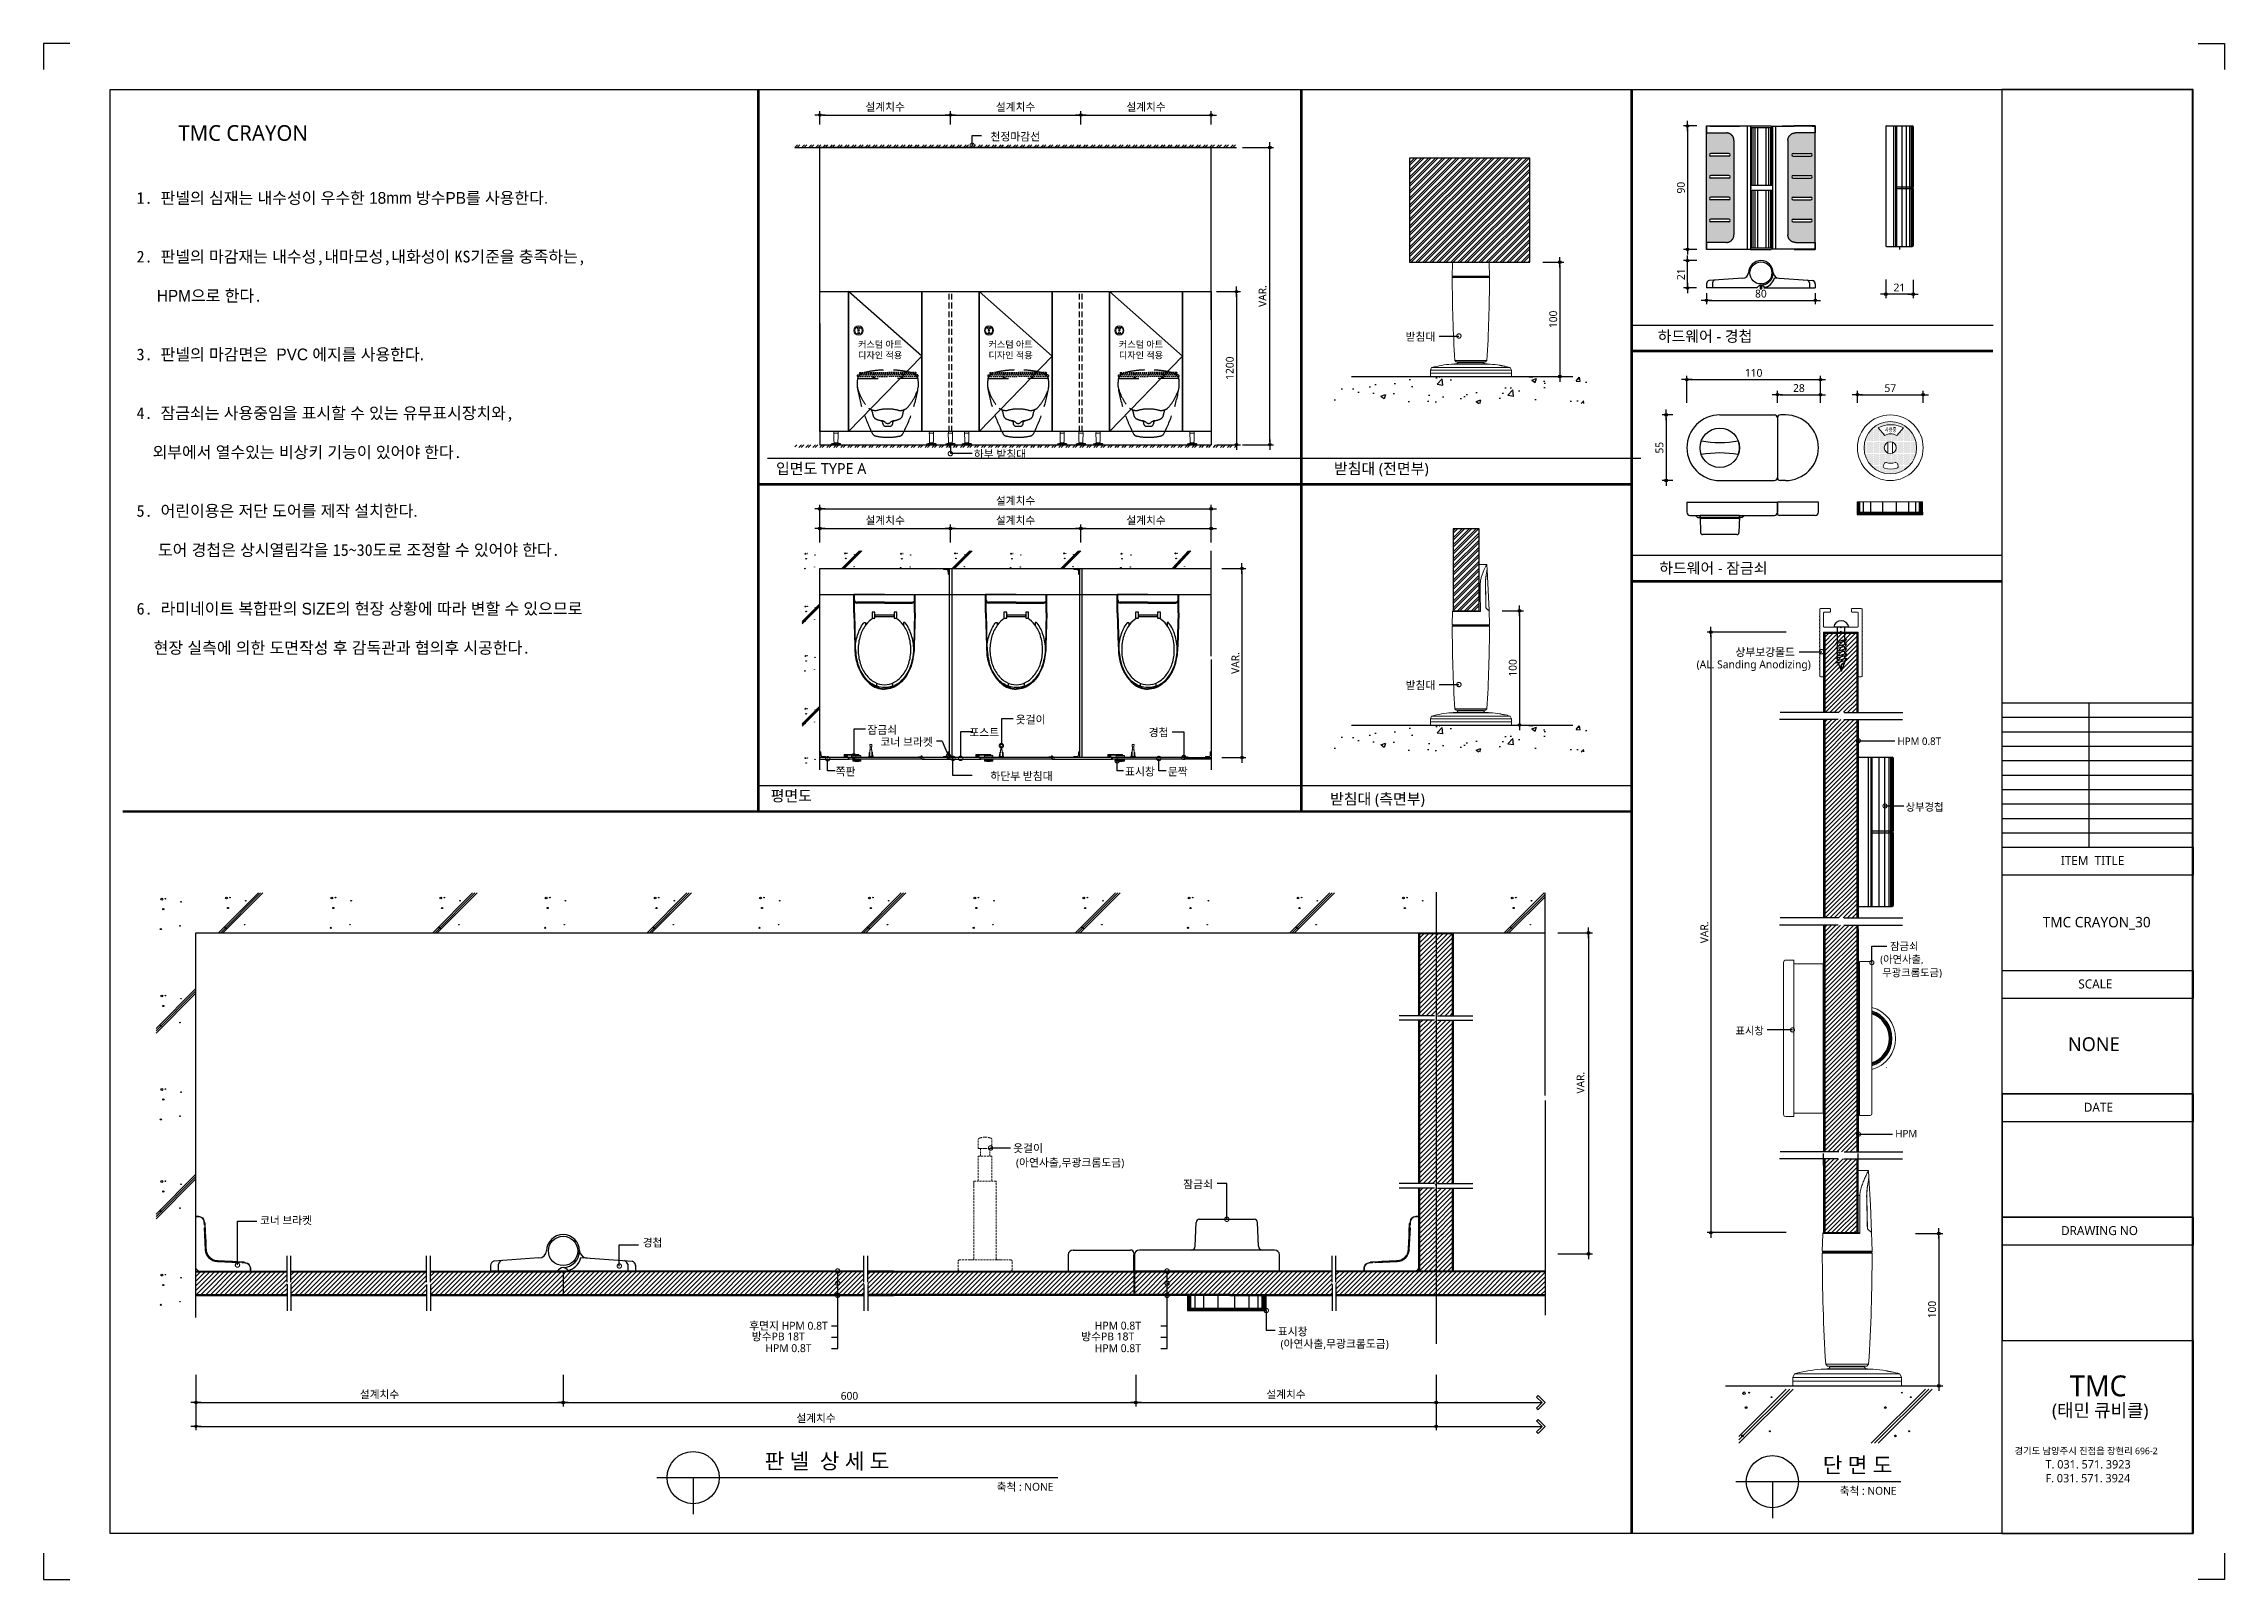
# Model space of a CAD drawing. Extents: x -256 to 8104, y -176 to 5714.
import ezdxf
from ezdxf.enums import TextEntityAlignment as Align

# ---------------------------------------------------------------- set-up
doc = ezdxf.new("R2010")
doc.units = 0
doc.header["$LTSCALE"] = 30
for name, pattern in [('CEN', [62, 60, -1, 0, -1]), ('HIDDEN', [0.375, 0.25, -0.125]), ('HIDDEN2', [4.7625, 3.175, -1.5875])]:
    doc.linetypes.add(name, pattern=pattern)
doc.layers.get('0').update_dxf_attribs({"linetype": 'CONTINUOUS'})
doc.layers.get('DEFPOINTS').update_dxf_attribs({"linetype": 'CONTINUOUS'})
for name, color, linetype in [('02---제품선', 4, 'CONTINUOUS'), ('0_toilet', 6, 'CONTINUOUS'), ('C', 2, 'CONTINUOUS'), ('curior-0Line', 252, 'CONTINUOUS'), ('DIM', 7, 'CONTINUOUS'), ('FIN', 5, 'CONTINUOUS'), ('HAT', 8, 'CONTINUOUS'), ('HID', 9, 'HIDDEN'), ('jac text', 7, 'CONTINUOUS'), ('TIT', 3, 'CONTINUOUS'), ('경첩', 4, 'CONTINUOUS'), ('기타', 1, 'CONTINUOUS'), ('문자', 3, 'CONTINUOUS'), ('부자재', 4, 'CONTINUOUS'), ('상부보강몰드', 4, 'HIDDEN2'), ('옷걸이', 4, 'CONTINUOUS'), ('잠금쇠(회전형)', 4, 'CONTINUOUS'), ('중심선', 1, 'CEN'), ('치수', 1, 'CONTINUOUS'), ('판넬', 2, 'CONTINUOUS'), ('해치', 8, 'CONTINUOUS')]:
    doc.layers.add(name, color=color, linetype=linetype)
doc.styles.add('HDW', font='gulim.ttc')
doc.styles.add('돋움', font='malgun.ttf')
doc.dimstyles.new('10', dxfattribs={"dimscale": 10, "dimtxt": 3, "dimasz": 1, "dimexe": 1.5, "dimexo": 2, "dimgap": 1, "dimtad": 1, "dimdec": 0, "dimlunit": 6, "dimtxsty": '돋움', "dimblk": 'DIMDOT', "dimcen": -1, "dimdle": 1.5, "dimclrt": 3, "dimazin": 3, "dimtfac": 1, "dimtdec": 0, "dimtix": 1, "dimtmove": 2, "dimatfit": 3, "dimldrblk": 'DIMDOT', "dimarcsym": 0})
pattern_1 = [(45, (90838.018, -6725.627), (-8.55643, 8.55643), [])]
pattern_2 = [(45, (90030.479, -6837.206), (-8.980256, 8.980256), [])]

# ---------------------------------------------------------------- blocks, each defined once
blk = doc.blocks.new('DIMDOT')
at = {"linetype": 'Continuous'}
blk.add_line((-2, 0), (2, 0), dxfattribs=at)
for radius in [0.5, 0.25]:
    blk.add_circle((0, 0), radius, dxfattribs=at)
blk = doc.blocks.new('*D800')
at = {"layer": 'DEFPOINTS', "color": 0}
for p in [(101575.8, -1249.7), (101075.8, -1306), (101575.8, -1306)]:
    blk.add_point(p, dxfattribs=at)
at = {"layer": 'DIM', "color": 0, "lineweight": -2, "ltscale": 10}
for p, q in [((101075.8, -1286), (101075.8, -1234.7)), ((101085.8, -1249.7), (101565.8, -1249.7)), ((101575.8, -1286), (101575.8, -1234.7))]:
    blk.add_line(p, q, dxfattribs=at)
at = {"layer": 'DIM', "color": 0, "lineweight": -2, "xscale": 10, "yscale": 10, "zscale": 10, "rotation": 180}
blk.add_blockref('DIMDOT', (101075.8, -1249.7), dxfattribs=at)
at = {"layer": 'DIM', "color": 0, "lineweight": -2, "xscale": 10, "yscale": 10, "zscale": 10}
blk.add_blockref('DIMDOT', (101575.8, -1249.7), dxfattribs=at)
at = {"layer": 'DIM', "color": 3, "insert": (101325.8, -1220.1), "char_height": 30, "attachment_point": 5, "style": '돋움'}
blk.add_mtext('설계치수', dxfattribs=at)
blk = doc.blocks.new('*D801')
at = {"layer": 'DEFPOINTS', "color": 0}
for p in [(102075.8, -1249.7), (101575.8, -1306), (102075.8, -1306)]:
    blk.add_point(p, dxfattribs=at)
at = {"layer": 'DIM', "color": 0, "lineweight": -2, "ltscale": 10}
for p, q in [((101575.8, -1286), (101575.8, -1234.7)), ((101585.8, -1249.7), (102065.8, -1249.7)), ((102075.8, -1286), (102075.8, -1234.7))]:
    blk.add_line(p, q, dxfattribs=at)
at = {"layer": 'DIM', "color": 0, "lineweight": -2, "xscale": 10, "yscale": 10, "zscale": 10, "rotation": 180}
blk.add_blockref('DIMDOT', (101575.8, -1249.7), dxfattribs=at)
at = {"layer": 'DIM', "color": 0, "lineweight": -2, "xscale": 10, "yscale": 10, "zscale": 10}
blk.add_blockref('DIMDOT', (102075.8, -1249.7), dxfattribs=at)
at = {"layer": 'DIM', "color": 3, "insert": (101825.8, -1220.1), "char_height": 30, "attachment_point": 5, "style": '돋움'}
blk.add_mtext('설계치수', dxfattribs=at)
blk = doc.blocks.new('*D802')
at = {"layer": 'DEFPOINTS', "color": 0}
for p in [(102575.8, -1249.7), (102075.8, -1306), (102575.8, -1306)]:
    blk.add_point(p, dxfattribs=at)
at = {"layer": 'DIM', "color": 0, "lineweight": -2, "ltscale": 10}
for p, q in [((102075.8, -1286), (102075.8, -1234.7)), ((102085.8, -1249.7), (102565.8, -1249.7)), ((102575.8, -1286), (102575.8, -1234.7))]:
    blk.add_line(p, q, dxfattribs=at)
at = {"layer": 'DIM', "color": 0, "lineweight": -2, "xscale": 10, "yscale": 10, "zscale": 10, "rotation": 180}
blk.add_blockref('DIMDOT', (102075.8, -1249.7), dxfattribs=at)
at = {"layer": 'DIM', "color": 0, "lineweight": -2, "xscale": 10, "yscale": 10, "zscale": 10}
blk.add_blockref('DIMDOT', (102575.8, -1249.7), dxfattribs=at)
at = {"layer": 'DIM', "color": 3, "insert": (102325.8, -1220.1), "char_height": 30, "attachment_point": 5, "style": '돋움'}
blk.add_mtext('설계치수', dxfattribs=at)
blk = doc.blocks.new('*D803')
at = {"layer": 'DEFPOINTS', "color": 0}
for p in [(102575.8, -1926.9), (102575.8, -2513.9), (102672.7, -2513.9)]:
    blk.add_point(p, dxfattribs=at)
at = {"layer": 'DIM', "color": 0, "lineweight": -2, "ltscale": 10}
for p, q in [((102595.8, -1926.9), (102687.7, -1926.9)), ((102672.7, -1936.9), (102672.7, -2503.9)), ((102595.8, -2513.9), (102687.7, -2513.9))]:
    blk.add_line(p, q, dxfattribs=at)
at = {"layer": 'DIM', "color": 0, "lineweight": -2, "xscale": 10, "yscale": 10, "zscale": 10}
for p, rotation in [((102672.7, -1926.9), 90), ((102672.7, -2513.9), 270)]:
    blk.add_blockref('DIMDOT', p, dxfattribs=dict(at, rotation=rotation))
at = {"layer": 'DIM', "color": 3, "insert": (102647.1, -2220.4), "char_height": 30, "attachment_point": 5, "rotation": 90, "style": '돋움'}
blk.add_mtext('1200', dxfattribs=at)
blk = doc.blocks.new('*D804')
at = {"layer": 'DEFPOINTS', "color": 0}
for p in [(102596.8, -2988.8), (102596.8, -3713.8), (102693.7, -3713.8)]:
    blk.add_point(p, dxfattribs=at)
at = {"layer": 'DIM', "color": 0, "lineweight": -2, "ltscale": 10}
for p, q in [((102616.8, -2988.8), (102708.7, -2988.8)), ((102693.7, -2998.8), (102693.7, -3703.8)), ((102616.8, -3713.8), (102708.7, -3713.8))]:
    blk.add_line(p, q, dxfattribs=at)
at = {"layer": 'DIM', "color": 0, "lineweight": -2, "xscale": 10, "yscale": 10, "zscale": 10}
for p, rotation in [((102693.7, -2988.8), 90), ((102693.7, -3713.8), 270)]:
    blk.add_blockref('DIMDOT', p, dxfattribs=dict(at, rotation=rotation))
at = {"layer": 'DIM', "color": 3, "insert": (102668.5, -3351.3), "char_height": 30, "attachment_point": 5, "rotation": 90, "style": '돋움'}
blk.add_mtext('VAR.', dxfattribs=at)
blk = doc.blocks.new('_DOTSMALL')
at = {"color": 0, "linetype": 'ByBlock', "const_width": 0.5}
blk.add_lwpolyline([(-0.0625, 0, 1), (0.0625, 0, 1)], format="xyb", close=True, dxfattribs=at)
blk = doc.blocks.new('A$C63EC304E')
at = {"layer": '치수', "color": 1, "xscale": 2.5, "yscale": 2.5, "zscale": 2.5, "rotation": 234.3098741996962}
blk.add_blockref('_DOTSMALL', (0.31, 0.31), dxfattribs=at)
blk = doc.blocks.new('A$C2BC9653E')
at = {"layer": '치수', "xscale": 0.3333333333333333, "yscale": 0.3333333333333333, "zscale": 0.3333333333333333}
blk.add_blockref('A$C63EC304E', (0, 0), dxfattribs=at)
blk = doc.blocks.new('A$C7FC71301')
at = {"layer": '치수', "rotation": 180}
blk.add_blockref('A$C2BC9653E', (0.21, 0.21), dxfattribs=at)
blk = doc.blocks.new('A$C4A20372B')
at = {"layer": '치수'}
blk.add_blockref('A$C7FC71301', (0, 0), dxfattribs=at)
blk = doc.blocks.new('A$C566469F5')
at = {"layer": '치수'}
blk.add_blockref('A$C4A20372B', (0, 0), dxfattribs=at)
blk = doc.blocks.new('A$C7E317CD4')
at = {"layer": '해치', "xscale": 2, "yscale": 2, "zscale": 2}
blk.add_blockref('A$C566469F5', (0, 0), dxfattribs=at)
blk = doc.blocks.new('A$C601D7F27')
at = {"layer": '치수'}
blk.add_blockref('A$C7E317CD4', (0, 0), dxfattribs=at)
blk = doc.blocks.new('A$C38802C08')
at = {"layer": '치수'}
blk.add_blockref('A$C601D7F27', (0, 0), dxfattribs=at)
blk = doc.blocks.new('*D805')
at = {"layer": 'DEFPOINTS', "color": 0}
for p in [(102575.8, -2835.2), (102075.8, -2908.4), (102575.8, -2908.4)]:
    blk.add_point(p, dxfattribs=at)
at = {"layer": 'DIM', "color": 0, "lineweight": -2, "ltscale": 10}
for p, q in [((102075.8, -2888.4), (102075.8, -2820.2)), ((102085.8, -2835.2), (102565.8, -2835.2)), ((102575.8, -2888.4), (102575.8, -2820.2))]:
    blk.add_line(p, q, dxfattribs=at)
at = {"layer": 'DIM', "color": 0, "lineweight": -2, "xscale": 10, "yscale": 10, "zscale": 10, "rotation": 180}
blk.add_blockref('DIMDOT', (102075.8, -2835.2), dxfattribs=at)
at = {"layer": 'DIM', "color": 0, "lineweight": -2, "xscale": 10, "yscale": 10, "zscale": 10}
blk.add_blockref('DIMDOT', (102575.8, -2835.2), dxfattribs=at)
at = {"layer": 'DIM', "color": 3, "insert": (102325.8, -2805.6), "char_height": 30, "attachment_point": 5, "style": '돋움'}
blk.add_mtext('설계치수', dxfattribs=at)
blk = doc.blocks.new('*D806')
at = {"layer": 'DEFPOINTS', "color": 0}
for p in [(102575.8, -2759.9), (101075.8, -2908.4), (102575.8, -2908.4)]:
    blk.add_point(p, dxfattribs=at)
at = {"layer": 'DIM', "color": 0, "lineweight": -2, "ltscale": 10}
for p, q in [((101075.8, -2888.4), (101075.8, -2744.9)), ((102575.8, -2888.4), (102575.8, -2744.9)), ((101085.8, -2759.9), (102565.8, -2759.9))]:
    blk.add_line(p, q, dxfattribs=at)
at = {"layer": 'DIM', "color": 0, "lineweight": -2, "xscale": 10, "yscale": 10, "zscale": 10, "rotation": 180}
blk.add_blockref('DIMDOT', (101075.8, -2759.9), dxfattribs=at)
at = {"layer": 'DIM', "color": 0, "lineweight": -2, "xscale": 10, "yscale": 10, "zscale": 10}
blk.add_blockref('DIMDOT', (102575.8, -2759.9), dxfattribs=at)
at = {"layer": 'DIM', "color": 3, "insert": (101825.8, -2730.2), "char_height": 30, "attachment_point": 5, "style": '돋움'}
blk.add_mtext('설계치수', dxfattribs=at)
blk = doc.blocks.new('*D807')
at = {"layer": 'DEFPOINTS', "color": 0}
for p in [(102075.8, -2835.2), (101575.8, -2908.4), (102075.8, -2908.4)]:
    blk.add_point(p, dxfattribs=at)
at = {"layer": 'DIM', "color": 0, "lineweight": -2, "ltscale": 10}
for p, q in [((101575.8, -2888.4), (101575.8, -2820.2)), ((101585.8, -2835.2), (102065.8, -2835.2)), ((102075.8, -2888.4), (102075.8, -2820.2))]:
    blk.add_line(p, q, dxfattribs=at)
at = {"layer": 'DIM', "color": 0, "lineweight": -2, "xscale": 10, "yscale": 10, "zscale": 10, "rotation": 180}
blk.add_blockref('DIMDOT', (101575.8, -2835.2), dxfattribs=at)
at = {"layer": 'DIM', "color": 0, "lineweight": -2, "xscale": 10, "yscale": 10, "zscale": 10}
blk.add_blockref('DIMDOT', (102075.8, -2835.2), dxfattribs=at)
at = {"layer": 'DIM', "color": 3, "insert": (101825.8, -2805.6), "char_height": 30, "attachment_point": 5, "style": '돋움'}
blk.add_mtext('설계치수', dxfattribs=at)
blk = doc.blocks.new('*D808')
at = {"layer": 'DEFPOINTS', "color": 0}
for p in [(101575.8, -2835.2), (101075.8, -2908.4), (101575.8, -2908.4)]:
    blk.add_point(p, dxfattribs=at)
at = {"layer": 'DIM', "color": 0, "lineweight": -2, "ltscale": 10}
for p, q in [((101075.8, -2888.4), (101075.8, -2820.2)), ((101085.8, -2835.2), (101565.8, -2835.2)), ((101575.8, -2888.4), (101575.8, -2820.2))]:
    blk.add_line(p, q, dxfattribs=at)
at = {"layer": 'DIM', "color": 0, "lineweight": -2, "xscale": 10, "yscale": 10, "zscale": 10, "rotation": 180}
blk.add_blockref('DIMDOT', (101075.8, -2835.2), dxfattribs=at)
at = {"layer": 'DIM', "color": 0, "lineweight": -2, "xscale": 10, "yscale": 10, "zscale": 10}
blk.add_blockref('DIMDOT', (101575.8, -2835.2), dxfattribs=at)
at = {"layer": 'DIM', "color": 3, "insert": (101325.8, -2805.6), "char_height": 30, "attachment_point": 5, "style": '돋움'}
blk.add_mtext('설계치수', dxfattribs=at)
blk = doc.blocks.new('*D809')
at = {"layer": 'DEFPOINTS', "color": 0}
for p in [(104911.2, -2264.3), (104399.2, -2373), (104911.2, -2373)]:
    blk.add_point(p, dxfattribs=at)
at = {"layer": 'DIM', "color": 0, "lineweight": -2, "ltscale": 10}
for p, q in [((104399.2, -2353), (104399.2, -2249.3)), ((104911.2, -2353), (104911.2, -2249.3)), ((104409.2, -2264.3), (104901.2, -2264.3))]:
    blk.add_line(p, q, dxfattribs=at)
at = {"layer": 'DIM', "color": 0, "lineweight": -2, "xscale": 10, "yscale": 10, "zscale": 10, "rotation": 180}
blk.add_blockref('DIMDOT', (104399.2, -2264.3), dxfattribs=at)
at = {"layer": 'DIM', "color": 0, "lineweight": -2, "xscale": 10, "yscale": 10, "zscale": 10}
blk.add_blockref('DIMDOT', (104911.2, -2264.3), dxfattribs=at)
at = {"layer": 'DIM', "color": 3, "insert": (104655.2, -2238.7), "char_height": 30, "attachment_point": 5, "style": '돋움'}
blk.add_mtext('110', dxfattribs=at)
blk = doc.blocks.new('*D810')
at = {"layer": 'DEFPOINTS', "color": 0}
for p in [(104911.2, -2322.3), (104746.2, -2373), (104911.2, -2373)]:
    blk.add_point(p, dxfattribs=at)
at = {"layer": 'DIM', "color": 0, "lineweight": -2, "ltscale": 10}
for p, q in [((104746.2, -2353), (104746.2, -2307.3)), ((104756.2, -2322.3), (104901.2, -2322.3)), ((104911.2, -2353), (104911.2, -2307.3))]:
    blk.add_line(p, q, dxfattribs=at)
at = {"layer": 'DIM', "color": 0, "lineweight": -2, "xscale": 10, "yscale": 10, "zscale": 10, "rotation": 180}
blk.add_blockref('DIMDOT', (104746.2, -2322.3), dxfattribs=at)
at = {"layer": 'DIM', "color": 0, "lineweight": -2, "xscale": 10, "yscale": 10, "zscale": 10}
blk.add_blockref('DIMDOT', (104911.2, -2322.3), dxfattribs=at)
at = {"layer": 'DIM', "color": 3, "insert": (104828.7, -2296.8), "char_height": 30, "attachment_point": 5, "style": '돋움'}
blk.add_mtext('28', dxfattribs=at)
blk = doc.blocks.new('*D811')
at = {"layer": 'DEFPOINTS', "color": 0}
for p in [(105305, -2322.3), (105053, -2373), (105305, -2373)]:
    blk.add_point(p, dxfattribs=at)
at = {"layer": 'DIM', "color": 0, "lineweight": -2, "ltscale": 10}
for p, q in [((105053, -2353), (105053, -2307.3)), ((105063, -2322.3), (105295, -2322.3)), ((105305, -2353), (105305, -2307.3))]:
    blk.add_line(p, q, dxfattribs=at)
at = {"layer": 'DIM', "color": 0, "lineweight": -2, "xscale": 10, "yscale": 10, "zscale": 10, "rotation": 180}
blk.add_blockref('DIMDOT', (105053, -2322.3), dxfattribs=at)
at = {"layer": 'DIM', "color": 0, "lineweight": -2, "xscale": 10, "yscale": 10, "zscale": 10}
blk.add_blockref('DIMDOT', (105305, -2322.3), dxfattribs=at)
at = {"layer": 'DIM', "color": 3, "insert": (105179, -2297), "char_height": 30, "attachment_point": 5, "style": '돋움'}
blk.add_mtext('57', dxfattribs=at)
blk = doc.blocks.new('*D812')
at = {"layer": 'DEFPOINTS', "color": 0}
for p in [(104456.9, -1291.6), (104401.9, -1764.7), (104456.9, -1764.7)]:
    blk.add_point(p, dxfattribs=at)
at = {"layer": 'DIM', "color": 0, "lineweight": -2, "ltscale": 10}
for p, q in [((104436.9, -1291.6), (104386.9, -1291.6)), ((104401.9, -1301.6), (104401.9, -1754.7)), ((104436.9, -1764.7), (104386.9, -1764.7))]:
    blk.add_line(p, q, dxfattribs=at)
at = {"layer": 'DIM', "color": 0, "lineweight": -2, "xscale": 10, "yscale": 10, "zscale": 10}
for p, rotation in [((104401.9, -1291.6), 90), ((104401.9, -1764.7), 270)]:
    blk.add_blockref('DIMDOT', p, dxfattribs=dict(at, rotation=rotation))
at = {"layer": 'DIM', "color": 3, "insert": (104376.4, -1528.2), "char_height": 30, "attachment_point": 5, "rotation": 90, "style": '돋움'}
blk.add_mtext('90', dxfattribs=at)
blk = doc.blocks.new('*D813')
at = {"layer": 'DEFPOINTS', "color": 0}
for p in [(104474.5, -1912.9), (104891.6, -1912.9), (104891.6, -1960.3)]:
    blk.add_point(p, dxfattribs=at)
at = {"layer": 'DIM', "color": 0, "lineweight": -2, "ltscale": 10}
for p, q in [((104474.5, -1932.9), (104474.5, -1975.3)), ((104484.5, -1960.3), (104881.6, -1960.3)), ((104891.6, -1932.9), (104891.6, -1975.3))]:
    blk.add_line(p, q, dxfattribs=at)
at = {"layer": 'DIM', "color": 0, "lineweight": -2, "xscale": 10, "yscale": 10, "zscale": 10, "rotation": 180}
blk.add_blockref('DIMDOT', (104474.5, -1960.3), dxfattribs=at)
at = {"layer": 'DIM', "color": 0, "lineweight": -2, "xscale": 10, "yscale": 10, "zscale": 10}
blk.add_blockref('DIMDOT', (104891.6, -1960.3), dxfattribs=at)
at = {"layer": 'DIM', "color": 3, "insert": (104683, -1934.8), "char_height": 30, "attachment_point": 5, "style": '돋움'}
blk.add_mtext('80', dxfattribs=at)
blk = doc.blocks.new('*D814')
at = {"layer": 'DEFPOINTS', "color": 0}
for p in [(104401.9, -1807.9), (104456.9, -1807.9), (104456.2, -1912.9)]:
    blk.add_point(p, dxfattribs=at)
at = {"layer": 'DIM', "color": 0, "lineweight": -2, "ltscale": 10}
for p, q in [((104436.9, -1807.9), (104386.9, -1807.9)), ((104401.9, -1902.9), (104401.9, -1817.9)), ((104436.2, -1912.9), (104386.9, -1912.9))]:
    blk.add_line(p, q, dxfattribs=at)
at = {"layer": 'DIM', "color": 0, "lineweight": -2, "xscale": 10, "yscale": 10, "zscale": 10}
for p, rotation in [((104401.9, -1807.9), 90), ((104401.9, -1912.9), 270)]:
    blk.add_blockref('DIMDOT', p, dxfattribs=dict(at, rotation=rotation))
at = {"layer": 'DIM', "color": 3, "insert": (104376.5, -1860.4), "char_height": 30, "attachment_point": 5, "rotation": 90, "style": '돋움'}
blk.add_mtext('21', dxfattribs=at)
blk = doc.blocks.new('*D815')
at = {"layer": 'DEFPOINTS', "color": 0}
for p in [(105161.4, -1860.8), (105266.4, -1861.5), (105161.4, -1936.4)]:
    blk.add_point(p, dxfattribs=at)
at = {"layer": 'DIM', "color": 0, "lineweight": -2, "ltscale": 10}
for p, q in [((105161.4, -1880.8), (105161.4, -1951.4)), ((105266.4, -1881.5), (105266.4, -1951.4)), ((105256.4, -1936.4), (105171.4, -1936.4))]:
    blk.add_line(p, q, dxfattribs=at)
at = {"layer": 'DIM', "color": 0, "lineweight": -2, "xscale": 10, "yscale": 10, "zscale": 10, "rotation": 180}
blk.add_blockref('DIMDOT', (105161.4, -1936.4), dxfattribs=at)
at = {"layer": 'DIM', "color": 0, "lineweight": -2, "xscale": 10, "yscale": 10, "zscale": 10}
blk.add_blockref('DIMDOT', (105266.4, -1936.4), dxfattribs=at)
at = {"layer": 'DIM', "color": 3, "insert": (105213.9, -1911.1), "char_height": 30, "attachment_point": 5, "style": '돋움'}
blk.add_mtext('21', dxfattribs=at)
blk = doc.blocks.new('A$C10E41893')
at = {"layer": '부자재'}
for p, q in [((6, 0), (6, 196)), ((123, 196), (6, 196)), ((123, 192), (6, 192)), ((55, 0), (55, 177)), ((61, 0), (61, 177)), ((6, 0), (6, -196)), ((55, 0), (55, -177)), ((61, 0), (61, -177)), ((123, -192), (6, -192)), ((123, -196), (6, -196))]:
    blk.add_line(p, q, dxfattribs=at)
for points in [[(123, 196, -0.012538), (123, 196), (335, 190, -0.055395), (445, 175, -0.154276), (577, 93, -0.179504), (612, 0, -0.179504)], [(123, 192, -0.012538), (123, 192), (335, 187, -0.055395), (444, 172, -0.154276), (574, 91, -0.179504), (608, 0, -0.179504)], [(157, -72, 0.089162), (200, -119, 0.085733), (270, -155, 0.075373), (359, -168, 0.075373), (447, -155, 0.085733), (517, -119, 0.106084), (567, -62, 0.126931), (583, 0, 0.126931), (567, 62, 0.106084), (517, 119, 0.085733), (447, 155, 0.075373), (359, 168, 0.075373), (270, 155, 0.085733), (200, 119, 0.089162), (157, 72)], [(572, 51), (589, 51), (589, 60, 0.021185), (583, 71, 0.106084), (528, 134, 0.085733), (453, 172, 0.075373), (359, 187, 0.075373), (265, 172, 0.085733), (189, 134, 0.007337), (184, 130), (184, 122), (205, 122)], [(123, -196, 0.012538), (123, -196), (335, -190, 0.055395), (445, -175, 0.154276), (577, -93, 0.179504), (612, 0, 0.179504)], [(123, -192, 0.012538), (123, -192), (335, -187, 0.055395), (444, -172, 0.154276), (574, -91, 0.179504), (608, 0, 0.179504)], [(589, -51, 0.090214), (598, 0, 0.090214), (589, 51, 0.106084)], [(572, -51), (589, -51), (589, -60, -0.021185), (583, -71, -0.106084), (528, -134, -0.085733), (453, -172, -0.075373), (359, -187, -0.075373), (265, -172, -0.085733), (189, -134, -0.007337), (184, -130), (184, -122), (205, -122)]]:
    blk.add_lwpolyline(points, format="xyb", dxfattribs=at)
blk.add_lwpolyline([(138, -61), (119, -61), (119, -79), (157, -79), (157, -61), (138, -61), (147, -61), (147, 61), (138, 61), (157, 61), (157, 79), (119, 79), (119, 61), (138, 61), (138, -61), (119, -61)], dxfattribs=at)
for centre, start, end in [((40, 177), 0, 90), ((46, 177), 0, 90), ((40, -177), 270, 0), ((46, -177), 270, 0)]:
    blk.add_arc(centre, 15, start, end, dxfattribs=at)
blk = doc.blocks.new('A$C460A2A32')
at = {"color": 0}
for p, q in [((3, 20), (0, 16)), ((3, 20), (9, 20)), ((4, 10), (162, 10)), ((9, 20), (162, 20)), ((13, 32), (11, 30)), ((13, 32), (162, 32)), ((13, 27), (162, 27)), ((312, 32), (162, 32)), ((312, 27), (162, 27)), ((316, 20), (162, 20)), ((321, 10), (162, 10)), ((312, 32), (313, 30)), ((322, 20), (316, 20)), ((322, 20), (324, 16))]:
    blk.add_line(p, q, dxfattribs=at)
for centre, radius, start, end in [((4, 14), 4, 150.0107, 270), ((13, 29), 2, 135, 270), ((109, 28), 26, 182.6717, 198.4118), ((109, 10), 26, 180, 202.6199), ((107, 28), 23, 183.0205, 200.9186), ((107, 10), 23, 180, 205.7715), ((69, 10), 23, 334.2285, 0), ((69, 28), 23, 339.0814, 356.9795), ((67, 10), 26, 337.3801, 0), ((67, 28), 26, 341.5882, 357.3283), ((257, 10), 26, 180, 202.6199), ((257, 28), 26, 182.6717, 198.4118), ((256, 28), 23, 183.0205, 200.9186), ((256, 10), 23, 180, 205.7715), ((217, 10), 23, 334.2285, 0), ((217, 28), 23, 339.0814, 356.9795), ((216, 28), 26, 341.5882, 357.3283), ((216, 10), 26, 337.3801, 0), ((312, 29), 2, 270, 45), ((321, 14), 4, 270, 29.9893)]:
    blk.add_arc(centre, radius, start, end, dxfattribs=at)
blk = doc.blocks.new('*D816')
at = {"layer": 'DEFPOINTS', "color": 0}
for p in [(104364.9, -2399.5), (104319.3, -2651.5), (104364.9, -2651.5)]:
    blk.add_point(p, dxfattribs=at)
at = {"layer": 'DIM', "color": 0, "lineweight": -2, "ltscale": 10}
for p, q in [((104344.9, -2399.5), (104304.3, -2399.5)), ((104319.3, -2409.5), (104319.3, -2641.5)), ((104344.9, -2651.5), (104304.3, -2651.5))]:
    blk.add_line(p, q, dxfattribs=at)
at = {"layer": 'DIM', "color": 0, "lineweight": -2, "xscale": 10, "yscale": 10, "zscale": 10}
for p, rotation in [((104319.3, -2399.5), 90), ((104319.3, -2651.5), 270)]:
    blk.add_blockref('DIMDOT', p, dxfattribs=dict(at, rotation=rotation))
at = {"layer": 'DIM', "color": 3, "insert": (104294, -2525.5), "char_height": 30, "attachment_point": 5, "rotation": 90, "style": '돋움'}
blk.add_mtext('55', dxfattribs=at)
blk = doc.blocks.new('*D817')
at = {"layer": 'DEFPOINTS', "color": 0}
for p in [(104800.2, -3232.6), (104491.5, -5535.8), (104800.2, -5535.8)]:
    blk.add_point(p, dxfattribs=at)
at = {"layer": 'DIM', "color": 0, "lineweight": -2, "ltscale": 10}
for p, q in [((104780.2, -3232.6), (104476.5, -3232.6)), ((104491.5, -3242.6), (104491.5, -5525.8)), ((104780.2, -5535.8), (104476.5, -5535.8))]:
    blk.add_line(p, q, dxfattribs=at)
at = {"layer": 'DIM', "color": 0, "lineweight": -2, "xscale": 10, "yscale": 10, "zscale": 10}
for p, rotation in [((104491.5, -3232.6), 90), ((104491.5, -5535.8), 270)]:
    blk.add_blockref('DIMDOT', p, dxfattribs=dict(at, rotation=rotation))
at = {"layer": 'DIM', "color": 3, "insert": (104466.2, -4384.2), "char_height": 30, "attachment_point": 5, "rotation": 90, "style": '돋움'}
blk.add_mtext('VAR.', dxfattribs=at)
blk = doc.blocks.new('A$C13EB2441')
for p, q in [((0.84, 7.37), (0.84, 14.11)), ((0.84, 6.74), (0.84, 0))]:
    blk.add_line(p, q)
blk = doc.blocks.new('*D818')
at = {"layer": 'DEFPOINTS', "color": 0}
for p in [(105255.9, -5538.8), (105265.1, -6123.1), (105364.9, -6123.1)]:
    blk.add_point(p, dxfattribs=at)
at = {"layer": 'DIM', "color": 0, "lineweight": -2, "ltscale": 10}
for p, q in [((105275.9, -5538.8), (105379.9, -5538.8)), ((105364.9, -5548.8), (105364.9, -6113.1)), ((105285.1, -6123.1), (105379.9, -6123.1))]:
    blk.add_line(p, q, dxfattribs=at)
at = {"layer": 'DIM', "color": 0, "lineweight": -2, "xscale": 10, "yscale": 10, "zscale": 10}
for p, rotation in [((105364.9, -5538.8), 90), ((105364.9, -6123.1), 270)]:
    blk.add_blockref('DIMDOT', p, dxfattribs=dict(at, rotation=rotation))
at = {"layer": 'DIM', "color": 3, "insert": (105339.3, -5830.9), "char_height": 30, "attachment_point": 5, "rotation": 90, "style": '돋움'}
blk.add_mtext('100', dxfattribs=at)
blk = doc.blocks.new('*D819')
at = {"layer": 'DEFPOINTS', "color": 0}
for p in [(103671.3, -3150.9), (103614.6, -3589.1), (103757.5, -3589.1)]:
    blk.add_point(p, dxfattribs=at)
at = {"layer": 'DIM', "color": 0, "lineweight": -2, "ltscale": 10}
for p, q in [((103691.3, -3150.9), (103772.5, -3150.9)), ((103757.5, -3160.9), (103757.5, -3579.1)), ((103634.6, -3589.1), (103772.5, -3589.1))]:
    blk.add_line(p, q, dxfattribs=at)
at = {"layer": 'DIM', "color": 0, "lineweight": -2, "xscale": 10, "yscale": 10, "zscale": 10}
for p, rotation in [((103757.5, -3150.9), 90), ((103757.5, -3589.1), 270)]:
    blk.add_blockref('DIMDOT', p, dxfattribs=dict(at, rotation=rotation))
at = {"layer": 'DIM', "color": 3, "insert": (103731.9, -3370), "char_height": 30, "attachment_point": 5, "rotation": 90, "style": '돋움'}
blk.add_mtext('100', dxfattribs=at)
blk = doc.blocks.new('*D820')
at = {"layer": 'DEFPOINTS', "color": 0}
for p in [(102675.2, -1373.9), (102800.1, -1373.9), (102675.2, -2513.9)]:
    blk.add_point(p, dxfattribs=at)
at = {"layer": 'DIM', "color": 0, "lineweight": -2, "ltscale": 10}
for p, q in [((102695.2, -1373.9), (102815.1, -1373.9)), ((102800.1, -2503.9), (102800.1, -1383.9)), ((102695.2, -2513.9), (102815.1, -2513.9))]:
    blk.add_line(p, q, dxfattribs=at)
at = {"layer": 'DIM', "color": 0, "lineweight": -2, "xscale": 10, "yscale": 10, "zscale": 10}
for p, rotation in [((102800.1, -1373.9), 90), ((102800.1, -2513.9), 270)]:
    blk.add_blockref('DIMDOT', p, dxfattribs=dict(at, rotation=rotation))
at = {"layer": 'DIM', "color": 3, "insert": (102772.8, -1944), "char_height": 30, "attachment_point": 5, "rotation": 90, "style": '돋움'}
blk.add_mtext('VAR.', dxfattribs=at)
blk = doc.blocks.new('*D821')
at = {"layer": 'DEFPOINTS', "color": 0}
for p in [(103826.4, -1814.2), (103769.7, -2252.4), (103912.6, -2252.4)]:
    blk.add_point(p, dxfattribs=at)
at = {"layer": 'DIM', "color": 0, "lineweight": -2, "ltscale": 10}
for p, q in [((103846.4, -1814.2), (103927.6, -1814.2)), ((103912.6, -1824.2), (103912.6, -2242.4)), ((103789.7, -2252.4), (103927.6, -2252.4))]:
    blk.add_line(p, q, dxfattribs=at)
at = {"layer": 'DIM', "color": 0, "lineweight": -2, "xscale": 10, "yscale": 10, "zscale": 10}
for p, rotation in [((103912.6, -1814.2), 90), ((103912.6, -2252.4), 270)]:
    blk.add_blockref('DIMDOT', p, dxfattribs=dict(at, rotation=rotation))
at = {"layer": 'DIM', "color": 3, "insert": (103887, -2033.3), "char_height": 30, "attachment_point": 5, "rotation": 90, "style": '돋움'}
blk.add_mtext('100', dxfattribs=at)
blk = doc.blocks.new('*D822')
at = {"layer": 'DEFPOINTS', "color": 0}
for p in [(98683.9, -6061.7), (100091, -6061.7), (100091, -6187.4)]:
    blk.add_point(p, dxfattribs=at)
at = {"layer": 'DIM', "color": 0, "lineweight": -2, "ltscale": 10}
for p, q in [((98683.9, -6081.7), (98683.9, -6202.4)), ((100091, -6081.7), (100091, -6202.4)), ((98693.9, -6187.4), (100081, -6187.4))]:
    blk.add_line(p, q, dxfattribs=at)
at = {"layer": 'DIM', "color": 0, "lineweight": -2, "xscale": 10, "yscale": 10, "zscale": 10, "rotation": 180}
blk.add_blockref('DIMDOT', (98683.9, -6187.4), dxfattribs=at)
at = {"layer": 'DIM', "color": 0, "lineweight": -2, "xscale": 10, "yscale": 10, "zscale": 10}
blk.add_blockref('DIMDOT', (100091, -6187.4), dxfattribs=at)
at = {"layer": 'DIM', "color": 3, "insert": (99387.4, -6157.7), "char_height": 30, "attachment_point": 5, "style": '돋움'}
blk.add_mtext('설계치수', dxfattribs=at)
blk = doc.blocks.new('*D823')
at = {"layer": 'DEFPOINTS', "color": 0}
for p in [(98683.9, -6061.7), (103437.8, -6061.7), (103437.8, -6278.9)]:
    blk.add_point(p, dxfattribs=at)
at = {"layer": 'DIM', "color": 0, "lineweight": -2, "ltscale": 10}
for p, q in [((98683.9, -6081.7), (98683.9, -6293.9)), ((103437.8, -6081.7), (103437.8, -6293.9)), ((98693.9, -6278.9), (103427.8, -6278.9))]:
    blk.add_line(p, q, dxfattribs=at)
at = {"layer": 'DIM', "color": 0, "lineweight": -2, "xscale": 10, "yscale": 10, "zscale": 10, "rotation": 180}
blk.add_blockref('DIMDOT', (98683.9, -6278.9), dxfattribs=at)
at = {"layer": 'DIM', "color": 0, "lineweight": -2, "xscale": 10, "yscale": 10, "zscale": 10}
blk.add_blockref('DIMDOT', (103437.8, -6278.9), dxfattribs=at)
at = {"layer": 'DIM', "color": 3, "insert": (101060.8, -6249.2), "char_height": 30, "attachment_point": 5, "style": '돋움'}
blk.add_mtext('설계치수', dxfattribs=at)
blk = doc.blocks.new('*D824')
at = {"layer": 'DEFPOINTS', "color": 0}
for p in [(102286.9, -6061.7), (103437.8, -6061.7), (103437.8, -6187.4)]:
    blk.add_point(p, dxfattribs=at)
at = {"layer": 'DIM', "color": 0, "lineweight": -2, "ltscale": 10}
for p, q in [((102286.9, -6081.7), (102286.9, -6202.4)), ((103437.8, -6081.7), (103437.8, -6202.4)), ((102296.9, -6187.4), (103427.8, -6187.4))]:
    blk.add_line(p, q, dxfattribs=at)
at = {"layer": 'DIM', "color": 0, "lineweight": -2, "xscale": 10, "yscale": 10, "zscale": 10, "rotation": 180}
blk.add_blockref('DIMDOT', (102286.9, -6187.4), dxfattribs=at)
at = {"layer": 'DIM', "color": 0, "lineweight": -2, "xscale": 10, "yscale": 10, "zscale": 10}
blk.add_blockref('DIMDOT', (103437.8, -6187.4), dxfattribs=at)
at = {"layer": 'DIM', "color": 3, "insert": (102862.4, -6157.7), "char_height": 30, "attachment_point": 5, "style": '돋움'}
blk.add_mtext('설계치수', dxfattribs=at)
blk = doc.blocks.new('*D825')
at = {"layer": 'DEFPOINTS', "color": 0}
for p in [(100091, -6061.7), (102286.9, -6061.7), (102286.9, -6187.4)]:
    blk.add_point(p, dxfattribs=at)
at = {"layer": 'DIM', "color": 0, "lineweight": -2, "ltscale": 10}
for p, q in [((100091, -6081.7), (100091, -6202.4)), ((102286.9, -6081.7), (102286.9, -6202.4)), ((100101, -6187.4), (102276.9, -6187.4))]:
    blk.add_line(p, q, dxfattribs=at)
at = {"layer": 'DIM', "color": 0, "lineweight": -2, "xscale": 10, "yscale": 10, "zscale": 10, "rotation": 180}
blk.add_blockref('DIMDOT', (100091, -6187.4), dxfattribs=at)
at = {"layer": 'DIM', "color": 0, "lineweight": -2, "xscale": 10, "yscale": 10, "zscale": 10}
blk.add_blockref('DIMDOT', (102286.9, -6187.4), dxfattribs=at)
at = {"layer": 'DIM', "color": 3, "insert": (101189, -6161.9), "char_height": 30, "attachment_point": 5, "style": '돋움'}
blk.add_mtext('600', dxfattribs=at)
blk = doc.blocks.new('A$C06B31977')
for p, q in [((1.26, 11.06), (1.26, 21.17)), ((1.26, 10.11), (1.26, 0))]:
    blk.add_line(p, q)
blk = doc.blocks.new('*D826')
at = {"layer": 'DEFPOINTS', "color": 0}
for p in [(103884.6, -4386), (103884.6, -5617.4), (104022.4, -5617.4)]:
    blk.add_point(p, dxfattribs=at)
at = {"layer": 'DIM', "color": 0, "lineweight": -2, "ltscale": 10}
for p, q in [((103904.6, -4386), (104037.4, -4386)), ((104022.4, -4396), (104022.4, -5607.4)), ((103904.6, -5617.4), (104037.4, -5617.4))]:
    blk.add_line(p, q, dxfattribs=at)
at = {"layer": 'DIM', "color": 0, "lineweight": -2, "xscale": 10, "yscale": 10, "zscale": 10}
for p, rotation in [((104022.4, -4386), 90), ((104022.4, -5617.4), 270)]:
    blk.add_blockref('DIMDOT', p, dxfattribs=dict(at, rotation=rotation))
at = {"layer": 'DIM', "color": 3, "insert": (103991.7, -4960.8), "char_height": 30, "attachment_point": 5, "rotation": 90, "style": '돋움'}
blk.add_mtext('VAR.', dxfattribs=at)
blk = doc.blocks.new('CRAYON_30', base_point=(98355.6, -6689.9))
at = {"layer": 'HAT'}
h = blk.add_hatch(dxfattribs=at)
h.set_pattern_fill('ANSI32', color=256, scale=2, style=0)
h.set_pattern_definition([(45, (89739.715, -7007.093), (-13.470384, 13.470384), []), (45, (89748.695, -7007.093), (-13.470384, 13.470384), [])])
h.paths.add_polyline_path([(100979.1, -1364.1), (102672.7, -1364.1), (102672.7, -1374.1), (100979.1, -1374.1)])
h = blk.add_hatch(dxfattribs=at)
h.set_pattern_fill('ANSI32', color=256, scale=2, style=0)
h.set_pattern_definition([(45, (90034.084, -6865.616), (-13.470384, 13.470384), []), (45, (90043.064, -6865.616), (-13.470384, 13.470384), [])])
h.paths.add_polyline_path([(103637, -1814.2), (103797, -1814.2), (103797, -1414.9), (103336.2, -1414.9), (103336.2, -1814.2)])
h = blk.add_hatch(dxfattribs=at)
h.set_pattern_fill('ANSI32', color=256, scale=2, style=0)
h.set_pattern_definition([(45, (89739.715, -6825.113), (-13.470384, 13.470384), []), (45, (89748.695, -6825.113), (-13.470384, 13.470384), [])])
h.paths.add_polyline_path([(100979.1, -2524.4), (102672.7, -2524.4), (102672.7, -2514.4), (100979.1, -2514.4)])
h = blk.add_hatch(dxfattribs=at)
h.set_pattern_fill('ANSI32', color=256, scale=2, style=0)
h.set_pattern_definition([(45, (90056.944, -6965.801), (-13.470384, 13.470384), []), (45, (90065.925, -6965.801), (-13.470384, 13.470384), [])])
h.paths.add_polyline_path([(103503.4, -3151), (103602.9, -3151), (103602.9, -2836.6), (103503.4, -2836.6)])
at = {"layer": 'HAT', "transparency": 33554687}
h = blk.add_hatch(dxfattribs=at)
h.set_pattern_fill('ANSI31', color=256, scale=3.811219)
h.set_pattern_definition(pattern_1)
h.paths.add_polyline_path([(104981.5, -3540.3), (105002.6, -3540.3), (105051.6, -3540.3), (105051.6, -3237.3), (104927.7, -3237.3), (104927.7, -3540.3)])
at = {"layer": 'HAT'}
h = blk.add_hatch(dxfattribs=at)
h.set_pattern_fill('ANSI31', color=256, scale=3.811219, style=0)
h.set_pattern_definition(pattern_1)
edge = h.paths.add_edge_path()
edge.add_line((105051.6, -3614.4), (104995, -3614.4))
edge.add_arc((104993, -3614.4), 1.99, -54.30987, 0, ccw=False)
edge.add_arc((104993, -3614.4), 1.99, 125.69013, 305.69013, ccw=False)
edge.add_arc((104993, -3614.4), 1.99, 0, 125.69013, ccw=False)
edge.add_line((104995, -3614.4), (105051.6, -3614.4))
edge.add_line((105051.6, -3614.4), (105051.6, -3567.9))
edge.add_line((105051.6, -3567.9), (105041.8, -3567.9))
edge.add_spline(control_points=[(105039.1, -3575.4), (105040, -3572.9), (105040.9, -3570.4), (105041.8, -3567.9)], knot_values=[0, 0, 0, 0, 0.152076, 0.152076, 0.152076, 0.152076], degree=3, periodic=0)
edge.add_line((105041.8, -3567.9), (104989.7, -3567.9))
edge.add_line((104989.7, -3567.9), (104989.7, -4328.8))
edge.add_line((104989.7, -4328.8), (105043.7, -4328.8))
edge.add_spline(control_points=[(105043.7, -4328.8), (105046.7, -4320.4), (105049.6, -4313), (105051.6, -4309.4)], knot_values=[0.152076, 0.152076, 0.152076, 0.152076, 0.673721, 0.673721, 0.673721, 0.673721], degree=3, periodic=0)
edge.add_spline(control_points=[(105053.9, -4328.8), (105054.4, -4319.2), (105055.4, -4304.6), (105052.6, -4307.4), (105051.6, -4309.4)], knot_values=[0.673721, 0.673721, 0.673721, 0.673721, 1.332503, 1.60798, 1.60798, 1.60798, 1.60798], degree=3, periodic=0)
edge.add_line((105051.6, -4309.4), (105051.6, -3614.4))
h.paths.add_polyline_path([(104989.7, -3567.9), (104927.7, -3567.9), (104927.7, -4328.8), (104989.7, -4328.8)])
h = blk.add_hatch(dxfattribs=at)
h.set_pattern_fill('ANSI31', color=256, scale=3.811219, style=0)
h.set_pattern_definition(pattern_1)
h.paths.add_polyline_path([(104989.7, -4791.4), (104927.7, -4791.4), (104927.7, -5225.4), (104989.7, -5225.4), (104989.7, -5121.1, -0.567825), (104989.7, -5117.7)])
h.paths.add_polyline_path([(105051.6, -4791.4), (104989.7, -4791.4), (104989.7, -5117.7, -0.582142), (104992.7, -5119.4), (105051.6, -5119.4)])
edge = h.paths.add_edge_path()
edge.add_line((105051.6, -5119.4), (104992.7, -5119.4))
edge.add_arc((104990.7, -5119.4), 1.99, -54.30987, 0, ccw=False)
edge.add_arc((104990.7, -5119.4), 1.99, 239.17799, 305.69013, ccw=False)
edge.add_line((104989.7, -5121.1), (104989.7, -5225.4))
edge.add_line((104989.7, -5225.4), (105043.7, -5225.4))
edge.add_spline(control_points=[(105043.7, -5225.4), (105046.7, -5217.1), (105049.6, -5209.6), (105051.6, -5206)], knot_values=[0.152076, 0.152076, 0.152076, 0.152076, 0.673721, 0.673721, 0.673721, 0.673721], degree=3, periodic=0)
edge.add_line((105051.6, -5206), (105051.6, -5119.4))
h.paths.add_polyline_path([(104989.7, -4356.4), (104927.7, -4356.4), (104927.7, -4791.4), (104989.7, -4791.4)])
edge = h.paths.add_edge_path()
edge.add_line((105051.6, -4356.4), (105041.8, -4356.4))
edge.add_spline(control_points=[(105039.1, -4363.8), (105040, -4361.3), (105040.9, -4358.8), (105041.8, -4356.4)], knot_values=[0, 0, 0, 0, 0.152076, 0.152076, 0.152076, 0.152076], degree=3, periodic=0)
edge.add_line((105041.8, -4356.4), (104989.7, -4356.4))
edge.add_line((104989.7, -4356.4), (104989.7, -4791.4))
edge.add_line((104989.7, -4791.4), (105051.6, -4791.4))
edge.add_line((105051.6, -4791.4), (105051.6, -4356.4))
at = {"layer": 'HAT', "transparency": 33554687}
h = blk.add_hatch(dxfattribs=at)
h.set_pattern_fill('ANSI31', color=256, scale=3.811219, style=0)
h.set_pattern_definition(pattern_1)
h.paths.add_polyline_path([(104979.6, -5253.1), (104927.7, -5253.1), (104927.7, -5535.8), (104989.7, -5535.8), (104989.7, -5253.1)])
h.paths.add_polyline_path([(105051.6, -5253.1), (105000.7, -5253.1), (104989.7, -5253.1), (104989.7, -5535.8), (105051.6, -5535.8)])
at = {"layer": '해치'}
h = blk.add_hatch(dxfattribs=at)
h.set_pattern_fill('DOTS', color=256, scale=2.628474)
h.set_pattern_definition([(0, (101512.758, -956.575), (2.086351, 4.172702), [0, -4.172702])])
edge = h.paths.add_edge_path()
edge.add_line((104475, -1738.2), (104475, -1738.2))
edge.add_spline(control_points=[(104475, -1738.2), (104475.2, -1738.2), (104486.8, -1738.2)], knot_values=[-0.724312, -0.724312, -0.724312, 0.724312, 0.724312, 0.724312], weights=[1, 0.748956, 1], degree=2, periodic=0)
edge.add_line((104486.8, -1738.2), (104550.7, -1738.2))
edge.add_spline(control_points=[(104550.7, -1738.2), (104579.6, -1738.2), (104579.6, -1709.3)], knot_values=[-1.570796, -1.570796, -1.570796, 0, 0, 0], weights=[1, 0.707107, 1], degree=2, periodic=0)
edge.add_line((104579.6, -1709.3), (104579.6, -1347.1))
edge.add_spline(control_points=[(104579.6, -1347.1), (104579.6, -1318.1), (104550.7, -1318.1)], knot_values=[0, 0, 0, 1.570796, 1.570796, 1.570796], weights=[1, 0.707107, 1], degree=2, periodic=0)
edge.add_line((104550.7, -1318.1), (104486.8, -1318.1))
edge.add_spline(control_points=[(104486.8, -1318.1), (104475.2, -1318.1), (104475, -1318.1)], knot_values=[-0.724312, -0.724312, -0.724312, 0.724312, 0.724312, 0.724312], weights=[1, 0.748956, 1], degree=2, periodic=0)
edge.add_line((104475, -1318.1), (104475, -1738.2))
h.paths.add_polyline_path([(104559.9, -1396.9, -0.414214), (104565.1, -1402.1, -0.414214), (104559.9, -1407.4), (104491.5, -1407.4, -0.414214), (104486.3, -1402.1, -0.414214), (104491.5, -1396.9)], flags=16)
h.paths.add_polyline_path([(104559.9, -1480.9, -0.414214), (104565.1, -1486.2, -0.414214), (104559.9, -1491.4), (104491.5, -1491.4, -0.414214), (104486.3, -1486.2, -0.414214), (104491.5, -1480.9)], flags=16)
h.paths.add_polyline_path([(104559.9, -1564.9, -0.414214), (104565.1, -1570.2, -0.414214), (104559.9, -1575.4), (104491.5, -1575.4, -0.414214), (104486.3, -1570.2, -0.414214), (104491.5, -1564.9)], flags=16)
h.paths.add_polyline_path([(104559.9, -1648.9, -0.414214), (104565.1, -1654.2, -0.414214), (104559.9, -1659.4), (104491.5, -1659.4, -0.414214), (104486.3, -1654.2, -0.414214), (104491.5, -1648.9)], flags=16)
h = blk.add_hatch(dxfattribs=at)
h.set_pattern_fill('DOTS', color=256, scale=2.628474)
h.set_pattern_definition([(0, (101038.1406, -956.575), (2.086351, 4.1727023), [0, -4.1727023])])
edge = h.paths.add_edge_path()
edge.add_spline(control_points=[(104786.4, -1347.1), (104786.4, -1318.1), (104815.3, -1318.1)], knot_values=[0, 0, 0, 1.570796, 1.570796, 1.570796], weights=[1, 0.707107, 1], degree=2, periodic=0)
edge.add_line((104815.3, -1318.1), (104879.2, -1318.1))
edge.add_spline(control_points=[(104879.2, -1318.1), (104890.8, -1318.1), (104891, -1318.1)], knot_values=[-0.724312, -0.724312, -0.724312, 0.724312, 0.724312, 0.724312], weights=[1, 0.748956, 1], degree=2, periodic=0)
edge.add_line((104891.1, -1318.1), (104891.1, -1738.2))
edge.add_line((104891.1, -1738.2), (104891, -1738.2))
edge.add_spline(control_points=[(104891, -1738.2), (104890.8, -1738.2), (104879.2, -1738.2)], knot_values=[-0.724312, -0.724312, -0.724312, 0.724312, 0.724312, 0.724312], weights=[1, 0.748956, 1], degree=2, periodic=0)
edge.add_line((104879.2, -1738.2), (104815.3, -1738.2))
edge.add_spline(control_points=[(104815.3, -1738.2), (104786.4, -1738.2), (104786.4, -1709.3)], knot_values=[-1.570796, -1.570796, -1.570796, 0, 0, 0], weights=[1, 0.707107, 1], degree=2, periodic=0)
edge.add_line((104786.4, -1709.3), (104786.4, -1347.1))
h.paths.add_polyline_path([(104806.2, -1396.9, 0.414214), (104800.9, -1402.1, 0.414214), (104806.2, -1407.4), (104874.5, -1407.4, 0.414214), (104879.8, -1402.1, 0.414214), (104874.5, -1396.9)], flags=16)
h.paths.add_polyline_path([(104806.2, -1480.9, 0.414214), (104800.9, -1486.2, 0.414214), (104806.2, -1491.4), (104874.5, -1491.4, 0.414214), (104879.8, -1486.2, 0.414214), (104874.5, -1480.9)], flags=16)
h.paths.add_polyline_path([(104806.2, -1564.9, 0.414214), (104800.9, -1570.2, 0.414214), (104806.2, -1575.4), (104874.5, -1575.4, 0.414214), (104879.8, -1570.2, 0.414214), (104874.5, -1564.9)], flags=16)
h.paths.add_polyline_path([(104806.2, -1648.9, 0.414214), (104800.9, -1654.2, 0.414214), (104806.2, -1659.4), (104874.5, -1659.4, 0.414214), (104879.8, -1654.2, 0.414214), (104874.5, -1648.9)], flags=16)
h = blk.add_hatch(dxfattribs=at)
h.set_pattern_fill('AR-CONC', color=256, style=0)
h.set_pattern_definition([(50, (101595.11, -3789.11), (182.185, -15.939), [19.05, -209.55]), (355, (101595.11, -3789.1), (-35.243, 191.057), [15.24, -167.64]), (100.451, (101610.3, -3790.44), (146.943, 175.117), [16.19, -178.09]), (46.184, (101595.1, -3738.3), (271.079, -42.042), [28.575, -314.325]), (96.636, (101617.7, -3741.8), (237.404, 247.426), [24.285, -267.135]), (351.184, (101595.1, -3738.3), (237.405, 247.425), [22.86, -251.46]), (21, (101620.51, -3751.01), (151.615, -102.2655), [19.05, -209.55]), (326, (101620.51, -3751), (61.802, 184.188), [15.24, -167.64]), (71.4514, (101633.15, -3759.53), (213.416, 81.923), [16.19, -178.09]), (37.5, (101595.11, -3789.11), (3.0886, 84.555), [0, -165.608, 0, -170.18, 0, -168.275]), (7.5, (101595.11, -3789.11), (66.8197, 100.1806), [0, -97.028, 0, -161.798, 0, -64.135]), (327.5, (101538.47, -3789.11), (135.5906, -5.7287), [0, -63.5, 0, -198.12, 0, -262.89]), (317.5, (101513.07, -3789.11), (148.129, 25.4265), [0, -82.55, 0, -131.572, 0, -186.69])])
h.paths.add_polyline_path([(104074.7, -2355.3), (104074.7, -2252.4), (103024.5, -2252.4), (103024.5, -2355.3)])
h = blk.add_hatch(dxfattribs=at)
h.set_pattern_fill('DOTS', color=256, scale=2.628474)
h.set_pattern_definition([(0, (99484.9524, -5982.8523), (2.086351, 4.1727023), [0, -4.1727023])])
h.paths.add_polyline_path([(105279.6, -2525.5, 1), (105078.3, -2525.5, 1)])
h.paths.add_polyline_path([(105156, -2525.5, -1), (105201.9, -2525.5, -1)], flags=16)
h.paths.add_polyline_path([(105203.7, -2478.2, 0.250537), (105157.8, -2478.2), (105132, -2449.8, -0.258173), (105229.5, -2449.8)], flags=16)
h.paths.add_polyline_path([(105206.4, -2587), (105209.2, -2595.1, -0.437988), (105204.4, -2604.2, -0.127495), (105157.2, -2604.2, -0.437988), (105152.3, -2595.1), (105155.1, -2587, -0.407197), (105163.9, -2582.6, 0.156299), (105197.6, -2582.6, -0.407197)], flags=16)
h.paths.add_polyline_path([(105153.8, -2470.4), (105207.2, -2470.4), (105207.2, -2442.9), (105153.8, -2442.9)], flags=8)
h = blk.add_hatch(dxfattribs=at)
h.set_pattern_fill('AR-CONC', color=256, style=0)
h.set_pattern_definition([(50, (101595.11, -5125.81), (182.185, -15.939), [19.05, -209.55]), (355, (101595.11, -5125.81), (-35.243, 191.057), [15.24, -167.64]), (100.451, (101610.3, -5127.14), (146.943, 175.117), [16.19, -178.09]), (46.184, (101595.1, -5075.01), (271.079, -42.042), [28.575, -314.325]), (96.636, (101617.7, -5078.52), (237.404, 247.426), [24.285, -267.135]), (351.184, (101595.1, -5075), (237.405, 247.425), [22.86, -251.46]), (21, (101620.51, -5087.71), (151.615, -102.2655), [19.05, -209.55]), (326, (101620.51, -5087.71), (61.802, 184.188), [15.24, -167.64]), (71.4514, (101633.15, -5096.23), (213.416, 81.923), [16.19, -178.09]), (37.5, (101595.11, -5125.81), (3.0886, 84.555), [0, -165.608, 0, -170.18, 0, -168.275]), (7.5, (101595.11, -5125.81), (66.8197, 100.1806), [0, -97.028, 0, -161.798, 0, -64.135]), (327.5, (101538.47, -5125.81), (135.5906, -5.7287), [0, -63.5, 0, -198.12, 0, -262.89]), (317.5, (101513.07, -5125.81), (148.129, 25.4265), [0, -82.55, 0, -131.572, 0, -186.69])])
h.paths.add_polyline_path([(104074.7, -3692.1), (104074.7, -3589.1), (103024.5, -3589.1), (103024.5, -3692.1)])
h = blk.add_hatch(dxfattribs=at)
h.set_pattern_fill('ANSI31', color=256, scale=4, style=0)
h.set_pattern_definition([(45, (-172872.601, -62833.817), (-8.9802561, 8.9802561), [])])
edge = h.paths.add_edge_path()
edge.add_line((103437.8, -4389.4), (103375.4, -4389.4))
edge.add_line((103375.4, -4389.4), (103374.5, -4390.3))
edge.add_line((103374.5, -4390.3), (103374.5, -4490.7))
edge.add_line((103374.5, -4490.7), (103417.3, -4490.7))
edge.add_line((103417.3, -4490.7), (103417.3, -4532.2))
edge.add_line((103417.3, -4532.2), (103374.5, -4532.2))
edge.add_line((103374.5, -4532.2), (103374.5, -4703.9))
edge.add_line((103374.5, -4703.9), (103431, -4703.9))
edge.add_spline(control_points=[(103431, -4703.9), (103433.8, -4696.3), (103439.8, -4680.9), (103436, -4711.8), (103437.5, -4714.3), (103437.8, -4714.4)], knot_values=[0.456227, 0.456227, 0.456227, 0.456227, 2.847595, 6.178025, 6.737145, 6.737145, 6.737145, 6.737145], degree=3, periodic=0)
edge.add_spline(control_points=[(103437.5, -4714.1), (103437.6, -4711.1), (103437.6, -4708.4), (103437, -4708), (103437, -4708)], knot_values=[0.891967, 0.891967, 0.891967, 0.891967, 1.280656, 1.337888, 1.337888, 1.337888, 1.337888], degree=3, periodic=0)
edge.add_line((103437.8, -4714.4), (103437.8, -4389.4))
edge = h.paths.add_edge_path()
edge.add_line((103501.1, -4389.4), (103437.8, -4389.4))
edge.add_line((103437.8, -4389.4), (103437.8, -4714.4))
edge.add_spline(control_points=[(103437.8, -4714.4), (103438.9, -4714.6), (103441.2, -4710.2), (103443.8, -4703.9)], knot_values=[6.737145, 6.737145, 6.737145, 6.737145, 8.913909, 8.913909, 8.913909, 8.913909], degree=3, periodic=0)
edge.add_spline(control_points=[(103443.8, -4703.9), (103445.9, -4699.1), (103448.2, -4693.1), (103450.5, -4687.2)], knot_values=[8.913909, 8.913909, 8.913909, 8.913909, 10.573873, 10.573873, 10.573873, 10.573873], degree=3, periodic=0)
edge.add_line((103443.8, -4703.9), (103501.1, -4703.9))
edge.add_line((103501.1, -4703.9), (103501.1, -4532.2))
edge.add_line((103501.1, -4532.2), (103458.3, -4532.2))
edge.add_line((103458.3, -4532.2), (103458.3, -4490.7))
edge.add_line((103458.3, -4490.7), (103501.1, -4490.7))
edge.add_line((103501.1, -4490.7), (103501.1, -4389.4))
h.paths.add_polyline_path([(103501.1, -4490.7), (103458.3, -4490.7), (103458.3, -4532.2), (103501.1, -4532.2)], flags=16)
h.paths.add_polyline_path([(103417.3, -4490.7), (103374.5, -4490.7), (103374.5, -4532.2), (103417.3, -4532.2)], flags=16)
h = blk.add_hatch(dxfattribs=at)
h.set_pattern_fill('ANSI31', color=256, scale=4, style=0)
h.set_pattern_definition([(45, (103437.803, -5034.368), (-8.98026, 8.98026), [])])
h.paths.add_polyline_path([(103501.1, -4721), (103374.5, -4721), (103374.5, -5347.7), (103501.1, -5347.7)])
at = {"layer": '해치', "transparency": 33554687}
h = blk.add_hatch(dxfattribs=at)
h.set_pattern_fill('ANSI31', color=256, scale=4)
h.set_pattern_definition(pattern_2)
edge = h.paths.add_edge_path()
edge.add_spline(control_points=[(103437.8, -5375.3), (103437.5, -5375.2), (103436.4, -5373.5), (103437.3, -5363.6), (103437.5, -5358)], knot_values=[1.337888, 1.337888, 1.337888, 1.337888, 1.524261, 2.245715, 2.245715, 2.245715, 2.245715], degree=3, periodic=0)
edge.add_spline(control_points=[(103437.8, -5358.2), (103437.5, -5358.1), (103436, -5355.6), (103439.8, -5324.7), (103433.8, -5340.1), (103431, -5347.7)], knot_values=[0.152076, 0.152076, 0.152076, 0.152076, 0.338449, 1.448592, 2.245715, 2.245715, 2.245715, 2.245715], degree=3, periodic=0)
edge.add_spline(control_points=[(103437.5, -5358), (103437.6, -5354.9), (103437.6, -5352.2), (103437, -5351.8), (103437, -5351.8)], knot_values=[0.891967, 0.891967, 0.891967, 0.891967, 1.280656, 1.337888, 1.337888, 1.337888, 1.337888], degree=3, periodic=0)
edge.add_spline(control_points=[(103437, -5351.8), (103436, -5351.7), (103433.6, -5357.7), (103431, -5364.8)], knot_values=[0.152076, 0.152076, 0.152076, 0.152076, 0.891967, 0.891967, 0.891967, 0.891967], degree=3, periodic=0)
edge.add_spline(control_points=[(103429.4, -5369.3), (103430, -5367.8), (103430.5, -5366.3), (103431, -5364.8)], knot_values=[0, 0, 0, 0, 0.152076, 0.152076, 0.152076, 0.152076], degree=3, periodic=0)
edge.add_line((103431, -5364.8), (103374.5, -5364.8))
edge.add_line((103374.5, -5364.8), (103374.5, -5537.3))
edge.add_line((103374.5, -5537.3), (103419.2, -5537.3))
edge.add_line((103419.2, -5537.3), (103419.2, -5578.8))
edge.add_line((103419.2, -5578.8), (103374.5, -5578.8))
edge.add_line((103374.5, -5578.8), (103374.5, -5683.1))
edge.add_line((103374.5, -5683.1), (103437.8, -5683.1))
edge.add_line((103437.8, -5683.1), (103437.8, -5375.3))
h.paths.add_polyline_path([(103501.1, -5537.3), (103456.4, -5537.3), (103456.4, -5578.8), (103501.1, -5578.8)])
h.paths.add_polyline_path([(103419.2, -5537.3), (103374.5, -5537.3), (103374.5, -5578.8), (103419.2, -5578.8)], flags=16)
h = blk.add_hatch(dxfattribs=at)
h.set_pattern_fill('ANSI31', color=256, scale=4)
h.set_pattern_definition(pattern_2)
h.paths.add_polyline_path([(103501.1, -5425.8), (103437.8, -5425.8), (103437.8, -5683.1), (103501.1, -5683.1), (103501.1, -5578.8), (103456.4, -5578.8), (103456.4, -5537.3), (103501.1, -5537.3)])
edge = h.paths.add_edge_path()
edge.add_line((103501.1, -5364.8), (103443.8, -5364.8))
edge.add_spline(control_points=[(103443.8, -5364.8), (103441.2, -5371.1), (103438.9, -5375.5), (103437.8, -5375.3)], knot_values=[2.245715, 2.245715, 2.245715, 2.245715, 2.971303, 2.971303, 2.971303, 2.971303], degree=3, periodic=0)
edge.add_line((103437.8, -5375.3), (103437.8, -5425.8))
edge.add_line((103437.8, -5425.8), (103501.1, -5425.8))
edge.add_line((103501.1, -5425.8), (103501.1, -5364.8))
h = blk.add_hatch(dxfattribs=at)
h.set_pattern_fill('ANSI31', color=256, scale=4, style=0)
h.set_pattern_definition(pattern_2)
h.paths.add_polyline_path([(99032.9, -5734.7), (99032.9, -5725.2), (99032.9, -5686.4), (98683.9, -5686.4), (98683.9, -5773.1), (99032.9, -5773.1)])
h.paths.add_polyline_path([(99047.6, -5734.7), (99047.6, -5725.2), (99047.6, -5686.4), (99568, -5686.4), (99568, -5734.7), (99568, -5773.1), (99047.6, -5773.1)])
at = {"layer": '해치'}
h = blk.add_hatch(dxfattribs=at)
h.set_pattern_fill('ANSI31', color=256, scale=4)
h.set_pattern_definition(pattern_2)
h.paths.add_polyline_path([(100091, -5773.1), (100091, -5686.4), (99582.6, -5686.4), (99582.6, -5773.1)])
at = {"layer": '해치', "transparency": 33554687}
h = blk.add_hatch(dxfattribs=at)
h.set_pattern_fill('ANSI31', color=256, scale=4)
h.set_pattern_definition(pattern_2)
h.paths.add_polyline_path([(100091, -5686.4), (100091, -5773.1), (101143.9, -5773.1), (101143.9, -5731.8, -0.610943), (101142.3, -5728.5, -0.241509), (101143.9, -5727.6), (101143.9, -5686.4)])
h = blk.add_hatch(dxfattribs=at)
h.set_pattern_fill('ANSI31', color=256, scale=4)
h.set_pattern_definition(pattern_2)
h.paths.add_polyline_path([(101244.7, -5686.4), (101143.9, -5686.4), (101143.9, -5727.6, -0.610943), (101145.6, -5730.9, -0.241509), (101143.9, -5731.8), (101143.9, -5773.1), (101244.7, -5773.1)])
h = blk.add_hatch(dxfattribs=at)
h.set_pattern_fill('ANSI31', color=256, scale=4)
h.set_pattern_definition(pattern_2)
h.paths.add_polyline_path([(102278.9, -5773.1), (102278.9, -5686.4), (101358.9, -5686.4), (101259.3, -5686.4), (101259.3, -5725.2), (101259.3, -5734.7), (101259.3, -5773.1), (101358.9, -5773.1)])
h = blk.add_hatch(dxfattribs=at)
h.set_pattern_fill('ANSI31', color=256, scale=4, style=0)
h.set_pattern_definition(pattern_2)
h.paths.add_polyline_path([(103053.9, -5734.7), (103053.9, -5725.2), (103053.9, -5686.4), (103437.8, -5686.4), (103437.8, -5773.1), (103053.9, -5773.1)])
edge = h.paths.add_edge_path()
edge.add_line((103039.3, -5734.7), (103039.3, -5725.2))
edge.add_line((103039.3, -5725.2), (103039.3, -5686.4))
edge.add_line((103039.3, -5686.4), (102406.8, -5686.4))
edge.add_line((102406.8, -5686.4), (102406.8, -5727.6))
edge.add_arc((102406.8, -5729.7), 2.08, -35.69013, 90, ccw=False)
edge.add_arc((102406.8, -5729.7), 2.08, 270, 324.30987, ccw=False)
edge.add_line((102406.8, -5731.8), (102406.8, -5773.1))
edge.add_line((102406.8, -5773.1), (103039.3, -5773.1))
edge.add_line((103039.3, -5773.1), (103039.3, -5734.7))
h.paths.add_polyline_path([(102281.9, -5686.4), (102281.9, -5773.1), (102406.8, -5773.1), (102406.8, -5731.8, -0.610943), (102405.1, -5728.5, -0.241509), (102406.8, -5727.6), (102406.8, -5686.4)])
h.paths.add_polyline_path([(103855.5, -5686.4), (103437.8, -5686.4), (103437.8, -5773.1), (103855.5, -5773.1)])
at = {"color": 2}
for p, q in [((98099.7, -975.6), (98099.7, -1075.6)), ((98099.7, -975.6), (98099.7, -1075.6)), ((98099.7, -975.6), (98099.7, -1075.6)), ((98199.7, -975.6), (98099.7, -975.6)), ((98099.7, -975.6), (98099.7, -1075.6)), ((106359.7, -975.6), (106459.7, -975.6)), ((106359.7, -975.6), (106459.7, -975.6)), ((106359.7, -975.6), (106459.7, -975.6)), ((106459.7, -975.6), (106459.7, -1075.6)), ((106459.7, -975.6), (106459.7, -1075.6)), ((106459.7, -975.6), (106459.7, -1075.6)), ((100979.1, -1374.1), (102672.7, -1374.1)), ((105213.9, -1753.2), (105213.9, -1764.7)), ((103113.9, -2252.4), (103961.5, -2252.4)), ((103113.9, -3589.1), (103961.5, -3589.1)), ((100091, -5683.1), (100091, -5776.4)), ((102278.9, -5686.4), (102278.9, -5773.1)), ((102281.9, -5686.4), (102281.9, -5773.1)), ((98099.7, -6765.6), (98099.7, -6865.6)), ((98099.7, -6765.6), (98099.7, -6865.6)), ((98099.7, -6765.6), (98099.7, -6865.6)), ((98099.7, -6765.6), (98099.7, -6865.6)), ((106459.7, -6765.6), (106459.7, -6865.6)), ((106459.7, -6765.6), (106459.7, -6865.6)), ((106459.7, -6765.6), (106459.7, -6865.6)), ((98099.7, -6865.6), (98199.7, -6865.6)), ((106459.7, -6865.6), (106359.7, -6865.6)), ((106459.7, -6865.6), (106359.7, -6865.6)), ((106459.7, -6865.6), (106359.7, -6865.6))]:
    blk.add_line(p, q, dxfattribs=at)
for p, q in [((101075.8, -2035.2), (101075.8, -1374.1)), ((102575.8, -2035.2), (102575.8, -1374.1)), ((101075.8, -2049), (101075.8, -2513.9)), ((102575.8, -2049), (102575.8, -2513.9)), ((101075.8, -2513.9), (102575.8, -2513.9)), ((102575.8, -3324.7), (102575.8, -2921.1)), ((101075.8, -3760.5), (101075.8, -2988.8)), ((101075.8, -2988.8), (102575.8, -2988.8)), ((101075.8, -3088.8), (102575.8, -3088.8)), ((102575.8, -3338), (102575.8, -3760.5)), ((103855.5, -5009.7), (103855.5, -4232.9)), ((98683.9, -4386), (103855.5, -4386)), ((98683.9, -5861), (98683.9, -4386)), ((103431.2, -4703.9), (103296.4, -4703.9)), ((103443.8, -4703.9), (103578.6, -4703.9)), ((103855.5, -5028.7), (103855.5, -5852)), ((103431.2, -5347.7), (103296.4, -5347.7)), ((103443.8, -5347.7), (103578.6, -5347.7)), ((104546.7, -6123.1), (105379.7, -6123.1))]:
    blk.add_line(p, q)
at = {"color": 8}
for p, q in [((104187.5, -2055.1), (105572.8, -2055.1)), ((100874.4, -2565.7), (104222.2, -2565.7)), ((104187.5, -2937.8), (105607.2, -2937.8)), ((100839.7, -3820.6), (102802.3, -3820.6)), ((102802.3, -3820.6), (104187.5, -3820.6))]:
    blk.add_line(p, q, dxfattribs=at)
at = {"color": 4}
for p, q in [((101564.5, -2990.9), (101554.8, -2990.3)), ((101564.5, -2990.9), (101565.2, -2990.9)), ((101568.6, -2994.7), (101569.1, -3004.8)), ((102064.5, -2990.9), (102054.8, -2990.3)), ((102064.5, -2990.9), (102065.2, -2990.9)), ((102068.6, -2994.7), (102069.1, -3004.8))]:
    blk.add_line(p, q, dxfattribs=at)
at = {"color": 2}
for points in [[(98354.9, -1151.5), (105607.2, -1151.5), (105607.2, -6689.8), (98354.9, -6689.8)], [(98354.9, -1151.5), (105607.2, -1151.5), (105607.2, -6689.8), (98354.9, -6689.8)], [(98354.9, -1151.5), (106336.8, -1151.5), (106336.8, -6689.8), (98354.9, -6689.8)]]:
    blk.add_lwpolyline(points, close=True, dxfattribs=at)
at = {"color": 8, "const_width": 10}
for points in [[(100839.7, -3920.6), (100839.7, -1151.5)], [(102920.7, -3920.6), (102920.7, -1151.5)], [(104187.5, -6689.8), (104187.5, -1151.5)], [(104187.5, -2155.1), (105572.8, -2155.1)], [(100839.7, -2665.7), (104187.5, -2665.7)], [(104187.5, -3037.8), (105607.2, -3037.8)], [(98403, -3920.6), (104187.5, -3920.6)]]:
    blk.add_lwpolyline(points, dxfattribs=at)
at = {"color": 4}
for centre, radius, start, end in [((101554.9, -2988.7), 1.61, 184.02269, 266.84997), ((101565, -2994.5), 3.66, 356.64811, 86.2207), ((101570.8, -3004.6), 1.65, 186.1664, 269.59836), ((102054.8, -2988.7), 1.61, 184.02269, 266.84997), ((102064.9, -2994.5), 3.66, 356.64811, 86.2207), ((102070.7, -3004.6), 1.65, 186.1664, 269.59836)]:
    blk.add_arc(centre, radius, start, end, dxfattribs=at)
at = {"layer": '02---제품선'}
for p, q in [((104525.2, -2399.5), (104734.6, -2399.5)), ((104746.2, -2411.1), (104746.2, -2639.9)), ((104746.2, -2411.1), (104746.2, -2639.9)), ((104777.2, -2399.5), (104757.9, -2399.5)), ((104525.2, -2651.5), (104734.6, -2651.5)), ((104777.2, -2651.5), (104757.9, -2651.5)), ((104399.2, -2734.5), (104746.2, -2734.5)), ((104399.2, -2734.5), (104399.2, -2773.3)), ((104746.2, -2734.5), (104746.2, -2773.3)), ((104903.2, -2734.5), (104746.2, -2734.5)), ((104746.2, -2777.1), (104746.2, -2734.5)), ((104903.2, -2773.3), (104903.2, -2734.5)), ((104410.9, -2784.9), (104432.2, -2784.9)), ((104432.2, -2784.9), (104618.3, -2784.9)), ((104440, -2792.6), (104432.2, -2784.9)), ((104440, -2792.6), (104447.7, -2792.6)), ((104447.7, -2792.6), (104602.8, -2792.6)), ((104449.6, -2792.6), (104449.6, -2788.8)), ((104449.6, -2790.7), (104451.7, -2851.1)), ((104597, -2784.9), (104453.5, -2784.9)), ((104597, -2796.5), (104453.5, -2796.5)), ((104600.9, -2790.7), (104598.8, -2851.1)), ((104600.8, -2792.6), (104600.8, -2788.8)), ((104610.5, -2792.6), (104602.8, -2792.6)), ((104610.5, -2792.6), (104618.3, -2784.9)), ((104618.3, -2784.9), (104734.6, -2784.9)), ((104891.6, -2784.9), (104754, -2784.9)), ((104591.1, -2858.6), (104459.4, -2858.6)), ((102514.6, -5587.9), (102517.8, -5496.5)), ((102530.2, -5484.6), (102740.8, -5484.6)), ((102756.4, -5587.9), (102753.2, -5496.5)), ((102027.7, -5621), (102027.7, -5683.1)), ((102027.7, -5683.1), (102278.9, -5683.1)), ((102046.3, -5602.4), (102266.5, -5602.4)), ((102278.9, -5614.8), (102278.9, -5683.1)), ((102278.9, -5683.1), (102278.9, -5621)), ((102281.9, -5621), (102281.9, -5683.1)), ((102837.1, -5683.1), (102281.9, -5683.1)), ((102486.6, -5602.4), (102300.5, -5602.4)), ((102499.6, -5602.4), (102486.6, -5602.4)), ((102771.4, -5602.4), (102499.6, -5602.4)), ((102818.5, -5602.4), (102771.4, -5602.4)), ((102837.1, -5683.1), (102837.1, -5621))]:
    blk.add_line(p, q, dxfattribs=at)
blk.add_circle((104525.2, -2525.5), 75.6, dxfattribs=at)
blk.add_circle((104525.2, -2525.5), 75.6, dxfattribs=at)
for centre, radius, start, end in [((104525.2, -2525.5), 126, 90, 180), ((104734.6, -2411.1), 11.6, 0, 90), ((104757.9, -2411.1), 11.6, 90, 180), ((104777.2, -2525.5), 126, 0, 90), ((104525.2, -2088.7), 416.6, 260.2031, 279.7969), ((104525.2, -2525.5), 75.6, 340.75123, 19.24877), ((104525.2, -2525.5), 126, 180, 270), ((104525.2, -2962.3), 416.6, 80.2031, 99.7969), ((104777.2, -2525.5), 126, 270, 0), ((104734.6, -2639.9), 11.6, 270, 0), ((104757.9, -2639.9), 11.6, 180, 270), ((104410.9, -2773.3), 11.6, 180, 270), ((104453.5, -2788.8), 3.88, 90, 180), ((104453.5, -2792.6), 3.88, 180, 270), ((104597, -2788.8), 3.88, 0, 90), ((104597, -2792.6), 3.88, 270, 0), ((104734.6, -2773.3), 11.6, 270, 0), ((104754, -2777.1), 7.75, 180, 270), ((104891.6, -2773.3), 11.6, 270, 0), ((104459.4, -2850.8), 7.75, 182, 270), ((104591.1, -2850.8), 7.75, 270, 358), ((102530.2, -5497), 12.4, 90, 178), ((102740.8, -5497), 12.4, 2, 90), ((102499.6, -5587.4), 15, 270, 358), ((102771.4, -5587.4), 15, 182, 270), ((102046.3, -5621), 18.6, 90, 180), ((102266.5, -5614.8), 12.4, 0, 90), ((102300.5, -5621), 18.6, 90, 180), ((102818.5, -5621), 18.6, 0, 90)]:
    blk.add_arc(centre, radius, start, end, dxfattribs=at)
at = {"layer": '0_toilet'}
for p, q in [((101570.8, -2988.8), (101570.8, -3713.8)), ((101580.8, -2988.8), (101580.8, -3713.8)), ((102070.7, -2988.8), (102070.7, -3713.8)), ((102080.8, -3713.8), (102080.8, -2988.8)), ((101184.7, -3713.8), (101075.8, -3713.8)), ((101075.8, -3719.8), (101187.7, -3719.8)), ((101184.7, -3716.8), (101184.7, -3713.8)), ((101184.7, -3716.8), (101188.4, -3716.8)), ((101464.3, -3713.8), (101185.4, -3713.8)), ((101185.4, -3716.8), (101185.4, -3713.8)), ((101187.7, -3719.8), (101187.7, -3716.8)), ((101188.4, -3719.8), (101188.4, -3716.8)), ((101464.3, -3719.8), (101188.4, -3719.8)), ((101464.3, -3719.8), (101464.3, -3713.8)), ((101689.7, -3713.8), (101465.8, -3713.8)), ((101465.8, -3719.8), (101465.8, -3713.8)), ((101465.8, -3719.8), (101692.7, -3719.8)), ((101689.7, -3716.8), (101689.7, -3713.8)), ((101689.7, -3716.8), (101693.5, -3716.8)), ((101964.3, -3713.8), (101690.5, -3713.8)), ((101690.5, -3716.8), (101690.5, -3713.8)), ((101692.7, -3719.8), (101692.7, -3716.8)), ((101693.5, -3719.8), (101693.5, -3716.8)), ((101964.3, -3719.8), (101693.5, -3719.8)), ((101964.3, -3719.8), (101964.3, -3713.8)), ((102194.8, -3713.8), (101965.8, -3713.8)), ((101965.8, -3719.8), (101965.8, -3713.8)), ((101965.8, -3719.8), (102197.8, -3719.8)), ((102194.8, -3716.8), (102194.8, -3713.8)), ((102194.8, -3716.8), (102198.5, -3716.8)), ((102474.4, -3713.8), (102195.5, -3713.8)), ((102195.5, -3716.8), (102195.5, -3713.8)), ((102197.8, -3719.8), (102197.8, -3716.8)), ((102198.5, -3719.8), (102198.5, -3716.8)), ((102474.4, -3719.8), (102198.5, -3719.8)), ((102474.4, -3719.8), (102474.4, -3713.8)), ((102475.9, -3713.8), (102575.8, -3713.8)), ((102475.9, -3719.8), (102475.9, -3713.8)), ((102575.8, -3719.8), (102475.9, -3719.8))]:
    blk.add_line(p, q, dxfattribs=at)
at = {"layer": 'C'}
for p, q in [((104927.7, -3237.3), (104927.7, -3540.3)), ((104927.7, -3237.3), (105051.6, -3237.3)), ((104927.7, -3237.3), (105051.6, -3237.3)), ((104927.7, -3237.3), (105051.6, -3237.3)), ((105051.6, -3540.3), (105051.6, -3237.3)), ((104927.7, -3567.9), (104927.7, -4328.8)), ((105051.6, -4328.8), (105051.6, -3567.9)), ((104927.7, -4356.4), (104927.7, -5225.4)), ((105051.6, -5225.4), (105051.6, -4356.4)), ((104927.7, -5253.1), (104927.7, -5535.8)), ((105051.6, -5535.8), (105051.6, -5253.1)), ((98683.9, -5686.4), (99032.9, -5686.4)), ((99047.6, -5686.4), (99568, -5686.4)), ((99582.6, -5686.4), (100091, -5686.4)), ((101244.7, -5686.4), (100091, -5686.4)), ((101259.3, -5686.4), (102278.9, -5686.4)), ((101358.9, -5686.4), (101259.3, -5686.4)), ((102281.9, -5686.4), (102649, -5686.4)), ((103039.3, -5686.4), (102649, -5686.4)), ((103855.5, -5686.4), (103053.9, -5686.4)), ((98683.9, -5773.1), (99032.9, -5773.1)), ((99047.6, -5773.1), (99568, -5773.1)), ((99582.6, -5773.1), (100107.2, -5773.1)), ((100091, -5773.1), (101244.7, -5773.1)), ((102278.9, -5773.1), (101259.3, -5773.1)), ((101259.3, -5773.1), (101358.9, -5773.1)), ((102649, -5773.1), (102281.9, -5773.1)), ((102649, -5773.1), (103039.3, -5773.1)), ((103053.9, -5773.1), (103855.5, -5773.1))]:
    blk.add_line(p, q, dxfattribs=at)
at = {"layer": 'curior-0Line'}
for p, q in [((105607.2, -1151.5), (105607.2, -6689)), ((105607.6, -3503.9), (106339.7, -3503.9)), ((105939.8, -3503.9), (105939.8, -4057.7)), ((105607.6, -3559.3), (106339.7, -3559.3)), ((105607.6, -3614.7), (106339.7, -3614.7)), ((105607.6, -3670), (106339.7, -3670)), ((105607.6, -3725.4), (106339.7, -3725.4)), ((105607.6, -3780.8), (106339.7, -3780.8)), ((105607.6, -3836.2), (106339.7, -3836.2)), ((105607.6, -3891.5), (106339.7, -3891.5)), ((105607.6, -3946.9), (106339.7, -3946.9)), ((105607.6, -4002.3), (106339.7, -4002.3)), ((105607.6, -4057.7), (106339.7, -4057.7))]:
    blk.add_line(p, q, dxfattribs=at)
for points in [[(106339.7, -1151.5), (105607.2, -1151.5), (105607.2, -6689.8), (106339.7, -6689.8)], [(105607.6, -4057.7), (106339.7, -4057.7), (106339.7, -4165.4), (105607.6, -4165.4)], [(105607.6, -4530.6), (106339.7, -4530.6), (106339.7, -4638.3), (105607.6, -4638.3)], [(105607.6, -5476.4), (106339.7, -5476.4), (106339.7, -5003.5), (105607.6, -5003.5)], [(105607.6, -5003.5), (106339.7, -5003.5), (106339.7, -5111.2), (105607.6, -5111.2)], [(105607.6, -5949.3), (106339.7, -5949.3), (106339.7, -5476.4), (105607.6, -5476.4)], [(105607.6, -5476.4), (106339.7, -5476.4), (106339.7, -5584.1), (105607.6, -5584.1)], [(106339.7, -6689), (105607.9, -6689), (105607.9, -5949.3), (106339.7, -5949.3)]]:
    blk.add_lwpolyline(points, close=True, dxfattribs=at)
at = {"layer": 'DIM', "ltscale": 10}
for p, q in [((103823, -6166.3), (103828.7, -6160.6)), ((103844.1, -6187.4), (103823, -6166.3)), ((103855.5, -6187.4), (103828.7, -6160.6)), ((103437.8, -6187.4), (103844.1, -6187.4)), ((103844.1, -6187.4), (103823, -6208.5)), ((103823, -6208.5), (103828.7, -6214.2)), ((103823, -6257.8), (103828.7, -6252.1)), ((103844.1, -6278.9), (103823, -6257.8)), ((103855.5, -6187.4), (103828.7, -6214.2)), ((103855.5, -6278.9), (103828.7, -6252.1)), ((103437.8, -6278.9), (103844.1, -6278.9)), ((103844.1, -6278.9), (103823, -6299.9)), ((103823, -6299.9), (103828.7, -6305.6)), ((103855.5, -6278.9), (103828.7, -6305.6))]:
    blk.add_line(p, q, dxfattribs=at)
at = {"layer": 'FIN', "color": 4, "linetype": 'Continuous', "lineweight": 15}
for p, q in [((103642.3, -1867.6), (103641.1, -1819.1)), ((103502.4, -1870.2), (103639.8, -1870.2)), ((103420.8, -2218.2), (103415.9, -2228.7)), ((103415.9, -2228.7), (103415.9, -2239.6)), ((103415.9, -2239.6), (103415.9, -2252.4)), ((103415.9, -2252.4), (103726.3, -2252.4)), ((103509.8, -2190.5), (103515.2, -2195.9)), ((103627.1, -2195.9), (103515.2, -2195.9)), ((103522.8, -2198.2), (103517.7, -2204.1)), ((103624.6, -2204.1), (103517.7, -2204.1)), ((103522.8, -2195.9), (103522.8, -2198.2)), ((103522.8, -2198.2), (103619.5, -2198.2)), ((103619.5, -2198.2), (103619.5, -2195.9)), ((103624.6, -2204.1), (103619.5, -2198.2)), ((103627.1, -2195.9), (103632.5, -2190.5)), ((103726.3, -2228.7), (103721.5, -2218.2)), ((103726.3, -2239.6), (103726.3, -2228.7)), ((103726.3, -2252.4), (103726.3, -2239.6)), ((101129.1, -2464.2), (101129.1, -2464.2)), ((101129.2, -2463.9), (101145.1, -2463.9)), ((101129.2, -2470), (101145, -2470)), ((101130.1, -2506.8), (101130.7, -2507.4)), ((101143.6, -2507.4), (101130.7, -2507.4)), ((101131.6, -2507.7), (101131, -2508.3)), ((101131.6, -2507.4), (101131.6, -2507.7)), ((101131.6, -2507.7), (101142.7, -2507.7)), ((101142.7, -2507.7), (101142.7, -2507.4)), ((101143.3, -2508.3), (101142.7, -2507.7)), ((101143.6, -2507.4), (101144.2, -2506.8)), ((101145.3, -2469.7), (101145.2, -2464.1)), ((101495.2, -2464.2), (101495.2, -2464.2)), ((101495.3, -2463.9), (101511.2, -2463.9)), ((101495.4, -2470), (101511.1, -2470)), ((101496.2, -2506.8), (101496.8, -2507.4)), ((101509.7, -2507.4), (101496.8, -2507.4)), ((101497.7, -2507.7), (101497.1, -2508.3)), ((101497.7, -2507.4), (101497.7, -2507.7)), ((101497.7, -2507.7), (101508.8, -2507.7)), ((101508.8, -2507.7), (101508.8, -2507.4)), ((101509.4, -2508.3), (101508.8, -2507.7)), ((101509.7, -2507.4), (101510.3, -2506.8)), ((101511.4, -2469.7), (101511.3, -2464.1)), ((101568.1, -2464.2), (101568.1, -2464.2)), ((101568.2, -2463.9), (101584.1, -2463.9)), ((101568.2, -2470), (101584, -2470)), ((101569.1, -2506.8), (101569.7, -2507.4)), ((101582.6, -2507.4), (101569.7, -2507.4)), ((101570.6, -2507.7), (101570, -2508.3)), ((101570.6, -2507.4), (101570.6, -2507.7)), ((101570.6, -2507.7), (101581.7, -2507.7)), ((101581.7, -2507.7), (101581.7, -2507.4)), ((101582.3, -2508.3), (101581.7, -2507.7)), ((101582.6, -2507.4), (101583.2, -2506.8)), ((101584.3, -2469.7), (101584.2, -2464.1)), ((101630.5, -2464.2), (101630.5, -2464.2)), ((101630.6, -2463.9), (101646.5, -2463.9)), ((101630.7, -2470), (101646.5, -2470)), ((101631.5, -2506.8), (101632.1, -2507.4)), ((101645, -2507.4), (101632.1, -2507.4)), ((101633, -2507.7), (101632.4, -2508.3)), ((101633, -2507.4), (101633, -2507.7)), ((101633, -2507.7), (101644.1, -2507.7)), ((101644.1, -2507.7), (101644.1, -2507.4)), ((101644.7, -2508.3), (101644.1, -2507.7)), ((101645, -2507.4), (101645.6, -2506.8)), ((101646.7, -2469.7), (101646.6, -2464.1)), ((101996.3, -2464.2), (101996.3, -2464.2)), ((101996.4, -2463.9), (102012.3, -2463.9)), ((101996.4, -2470), (102012.2, -2470)), ((101997.3, -2506.8), (101997.9, -2507.4)), ((102010.8, -2507.4), (101997.9, -2507.4)), ((101998.8, -2507.7), (101998.2, -2508.3)), ((101998.8, -2507.4), (101998.8, -2507.7)), ((101998.8, -2507.7), (102009.9, -2507.7)), ((102009.9, -2507.7), (102009.9, -2507.4)), ((102010.5, -2508.3), (102009.9, -2507.7)), ((102010.8, -2507.4), (102011.4, -2506.8)), ((102012.5, -2469.7), (102012.4, -2464.1)), ((102068.1, -2463.9), (102084.1, -2463.9)), ((102068.1, -2464.2), (102068.1, -2464.2)), ((102068.2, -2470), (102084, -2470)), ((102069.1, -2506.8), (102069.7, -2507.4)), ((102082.5, -2507.4), (102069.7, -2507.4)), ((102070.6, -2507.7), (102070, -2508.3)), ((102070.6, -2507.4), (102070.6, -2507.7)), ((102070.6, -2507.7), (102081.7, -2507.7)), ((102081.7, -2507.7), (102081.7, -2507.4)), ((102082.3, -2508.3), (102081.7, -2507.7)), ((102082.5, -2507.4), (102083.2, -2506.8)), ((102084.3, -2469.7), (102084.2, -2464.1)), ((102134.2, -2463.9), (102150.2, -2463.9)), ((102134.2, -2464.2), (102134.2, -2464.2)), ((102134.3, -2470), (102150.1, -2470)), ((102135.2, -2506.8), (102135.8, -2507.4)), ((102148.6, -2507.4), (102135.8, -2507.4)), ((102136.7, -2507.7), (102136.1, -2508.3)), ((102136.7, -2507.4), (102136.7, -2507.7)), ((102136.7, -2507.7), (102147.8, -2507.7)), ((102147.8, -2507.7), (102147.8, -2507.4)), ((102148.3, -2508.3), (102147.8, -2507.7)), ((102148.6, -2507.4), (102149.3, -2506.8)), ((102150.4, -2469.7), (102150.2, -2464.1)), ((102494.4, -2463.9), (102510.4, -2463.9)), ((102494.4, -2464.2), (102494.4, -2464.2)), ((102494.5, -2470), (102510.3, -2470)), ((102495.4, -2506.8), (102496, -2507.4)), ((102508.8, -2507.4), (102496, -2507.4)), ((102496.9, -2507.7), (102496.3, -2508.3)), ((102496.9, -2507.4), (102496.9, -2507.7)), ((102496.9, -2507.7), (102508, -2507.7)), ((102508, -2507.7), (102508, -2507.4)), ((102508.5, -2508.3), (102508, -2507.7)), ((102508.8, -2507.4), (102509.4, -2506.8)), ((102510.6, -2469.7), (102510.4, -2464.1)), ((101119.9, -2510), (101119.3, -2511.2)), ((101119.3, -2511.2), (101119.3, -2512.4)), ((101119.3, -2512.4), (101119.3, -2513.9)), ((101119.3, -2513.9), (101154.9, -2513.9)), ((101143.3, -2508.3), (101131, -2508.3)), ((101154.9, -2511.2), (101154.4, -2510)), ((101154.9, -2512.4), (101154.9, -2511.2)), ((101154.9, -2513.9), (101154.9, -2512.4)), ((101486, -2510), (101485.4, -2511.2)), ((101485.4, -2511.2), (101485.4, -2512.4)), ((101485.4, -2512.4), (101485.4, -2513.9)), ((101485.4, -2513.9), (101521.1, -2513.9)), ((101509.4, -2508.3), (101497.1, -2508.3)), ((101521.1, -2511.2), (101520.5, -2510)), ((101521.1, -2512.4), (101521.1, -2511.2)), ((101521.1, -2513.9), (101521.1, -2512.4)), ((101558.9, -2510), (101558.3, -2511.2)), ((101558.3, -2511.2), (101558.3, -2512.4)), ((101558.3, -2512.4), (101558.3, -2513.9)), ((101558.3, -2513.9), (101593.9, -2513.9)), ((101582.3, -2508.3), (101570, -2508.3)), ((101593.9, -2511.2), (101593.4, -2510)), ((101593.9, -2512.4), (101593.9, -2511.2)), ((101593.9, -2513.9), (101593.9, -2512.4)), ((101621.3, -2510), (101620.8, -2511.2)), ((101620.8, -2511.2), (101620.8, -2512.4)), ((101620.8, -2512.4), (101620.8, -2513.9)), ((101620.8, -2513.9), (101656.4, -2513.9)), ((101644.7, -2508.3), (101632.4, -2508.3)), ((101656.4, -2511.2), (101655.8, -2510)), ((101656.4, -2512.4), (101656.4, -2511.2)), ((101656.4, -2513.9), (101656.4, -2512.4)), ((101987.1, -2510), (101986.5, -2511.2)), ((101986.5, -2511.2), (101986.5, -2512.4)), ((101986.5, -2512.4), (101986.5, -2513.9)), ((101986.5, -2513.9), (102022.1, -2513.9)), ((102010.5, -2508.3), (101998.2, -2508.3)), ((102022.1, -2511.2), (102021.6, -2510)), ((102022.1, -2512.4), (102022.1, -2511.2)), ((102022.1, -2513.9), (102022.1, -2512.4)), ((102058.9, -2510), (102058.3, -2511.2)), ((102058.3, -2511.2), (102058.3, -2512.4)), ((102058.3, -2512.4), (102058.3, -2513.9)), ((102058.3, -2513.9), (102093.9, -2513.9)), ((102082.3, -2508.3), (102070, -2508.3)), ((102093.9, -2511.2), (102093.4, -2510)), ((102093.9, -2512.4), (102093.9, -2511.2)), ((102093.9, -2513.9), (102093.9, -2512.4)), ((102125, -2510), (102124.4, -2511.2)), ((102124.4, -2511.2), (102124.4, -2512.4)), ((102124.4, -2512.4), (102124.4, -2513.9)), ((102124.4, -2513.9), (102160, -2513.9)), ((102148.3, -2508.3), (102136.1, -2508.3)), ((102160, -2511.2), (102159.5, -2510)), ((102160, -2512.4), (102160, -2511.2)), ((102160, -2513.9), (102160, -2512.4)), ((102485.1, -2510), (102484.6, -2511.2)), ((102484.6, -2511.2), (102484.6, -2512.4)), ((102484.6, -2512.4), (102484.6, -2513.9)), ((102484.6, -2513.9), (102520.2, -2513.9)), ((102508.5, -2508.3), (102496.3, -2508.3)), ((102520.2, -2511.2), (102519.7, -2510)), ((102520.2, -2512.4), (102520.2, -2511.2)), ((102520.2, -2513.9), (102520.2, -2512.4)), ((103632.2, -2972.9), (103602.9, -2972.9)), ((103602.9, -2972.9), (103602.9, -3044.5)), ((103633.3, -2993.3), (103632.2, -2972.9)), ((103503.4, -3151), (103501.1, -3153.1)), ((103503.4, -3151), (103602.9, -3151)), ((103642.3, -3204.3), (103641, -3150.9)), ((103502.4, -3206.9), (103639.8, -3206.9)), ((103420.8, -3554.9), (103415.9, -3565.4)), ((103415.9, -3565.4), (103415.9, -3576.3)), ((103415.9, -3576.3), (103415.9, -3589.1)), ((103415.9, -3589.1), (103726.3, -3589.1)), ((103509.8, -3527.2), (103515.2, -3532.6)), ((103627.1, -3532.6), (103515.2, -3532.6)), ((103522.8, -3534.9), (103517.7, -3540.8)), ((103624.6, -3540.8), (103517.7, -3540.8)), ((103522.8, -3532.6), (103522.8, -3534.9)), ((103522.8, -3534.9), (103619.5, -3534.9)), ((103619.5, -3534.9), (103619.5, -3532.6)), ((103624.6, -3540.8), (103619.5, -3534.9)), ((103627.1, -3532.6), (103632.5, -3527.2)), ((103726.3, -3565.4), (103721.5, -3554.9)), ((103726.3, -3576.3), (103726.3, -3565.4)), ((103726.3, -3589.1), (103726.3, -3576.3)), ((105095.6, -5297.1), (105056.3, -5297.1)), ((105056.3, -5297.1), (105056.3, -5393.2)), ((105097.1, -5324.5), (105095.6, -5297.1)), ((104923, -5535.8), (104919.8, -5538.8)), ((104923, -5535.8), (105056.3, -5535.8)), ((105109.1, -5607.4), (105107.4, -5535.7)), ((104921.6, -5610.9), (105105.8, -5610.9)), ((104812.2, -6077.3), (104805.7, -6091.4)), ((104805.7, -6091.4), (104805.7, -6106)), ((104931.5, -6040.2), (104938.7, -6047.4)), ((105088.8, -6047.4), (104938.7, -6047.4)), ((104948.9, -6050.4), (104942.1, -6058.3)), ((105085.4, -6058.3), (104942.1, -6058.3)), ((104948.9, -6047.4), (104948.9, -6050.4)), ((104948.9, -6050.4), (105078.5, -6050.4)), ((105078.5, -6050.4), (105078.5, -6047.4)), ((105085.4, -6058.3), (105078.5, -6050.4)), ((105088.8, -6047.4), (105096, -6040.2)), ((105221.8, -6091.4), (105215.2, -6077.3)), ((105221.8, -6106), (105221.8, -6091.4)), ((104805.7, -6106), (104805.7, -6123.1)), ((104805.7, -6123.1), (105221.8, -6123.1)), ((105221.8, -6123.1), (105221.8, -6106))]:
    blk.add_line(p, q, dxfattribs=at)
at = {"layer": 'FIN', "linetype": 'Continuous', "lineweight": 15}
for p, q in [((103499.9, -1867.6), (103642.3, -1867.6)), ((103642.4, -1872.7), (103499.9, -1872.7)), ((103726.3, -2228.7), (103415.9, -2228.7)), ((103726.3, -2239.6), (103415.9, -2239.6)), ((103415.9, -2239.6), (103726.3, -2239.6)), ((103420.8, -2218.2), (103721.5, -2218.2)), ((103428.6, -2253.4), (103428.6, -2252.4)), ((103428.7, -2253.4), (103428.6, -2253.4)), ((103428.7, -2253.4), (103428.7, -2252.4)), ((103439.4, -2253.4), (103428.7, -2253.4)), ((103439.4, -2253.4), (103439.4, -2252.4)), ((103439.5, -2253.4), (103439.4, -2253.4)), ((103439.5, -2253.4), (103439.5, -2252.4)), ((103645.4, -2205.2), (103496.8, -2205.2)), ((103498.7, -2205), (103643.5, -2205)), ((103509.8, -2190.5), (103632.5, -2190.5)), ((103588.9, -2253.4), (103588.9, -2252.4)), ((103594, -2253.4), (103588.9, -2253.4)), ((103594, -2253.4), (103594, -2252.4)), ((103601.1, -2253.4), (103601.1, -2252.4)), ((103601.2, -2253.4), (103601.2, -2252.4)), ((103601.4, -2253.4), (103601.4, -2252.4)), ((103601.9, -2253.4), (103601.9, -2252.4)), ((103604.1, -2253.4), (103601.9, -2253.4)), ((103604.1, -2253.4), (103604.1, -2252.4)), ((103604.9, -2253.4), (103604.1, -2253.4)), ((103604.9, -2253.4), (103604.9, -2252.4)), ((103605.6, -2253.4), (103604.9, -2253.4)), ((103605.6, -2253.4), (103605.6, -2252.4)), ((103605.9, -2253.4), (103605.6, -2253.4)), ((103605.9, -2253.4), (103605.9, -2252.4)), ((103606, -2253.4), (103605.9, -2253.4)), ((103606.1, -2253.4), (103606.1, -2252.4)), ((103607.7, -2253.4), (103607.7, -2252.4)), ((103609.6, -2253.4), (103609.6, -2252.4)), ((103609.6, -2253.4), (103609.6, -2252.4)), ((103610.3, -2253.4), (103609.7, -2253.4)), ((103610.3, -2253.4), (103610.3, -2252.4)), ((103610.7, -2253.4), (103610.3, -2253.4)), ((103610.7, -2253.4), (103610.7, -2252.4)), ((103611.4, -2253.4), (103610.7, -2253.4)), ((103611.4, -2253.4), (103611.4, -2252.4)), ((103700.7, -2253.4), (103700.7, -2252.4)), ((103702.5, -2253.4), (103702.5, -2252.4)), ((103706.3, -2253.4), (103706.3, -2252.4)), ((103710.2, -2253.4), (103710.2, -2252.4)), ((103712, -2253.4), (103712, -2252.4)), ((101145.3, -2470.3), (101128.9, -2470.3)), ((101129, -2469.7), (101145.3, -2469.7)), ((101130.1, -2506.8), (101144.2, -2506.8)), ((101495.1, -2469.7), (101511.4, -2469.7)), ((101511.4, -2470.3), (101495.1, -2470.3)), ((101496.2, -2506.8), (101510.3, -2506.8)), ((101584.3, -2470.3), (101567.9, -2470.3)), ((101568, -2469.7), (101584.3, -2469.7)), ((101569.1, -2506.8), (101583.2, -2506.8)), ((101630.4, -2469.7), (101646.7, -2469.7)), ((101646.8, -2470.3), (101630.4, -2470.3)), ((101631.5, -2506.8), (101645.6, -2506.8)), ((102012.5, -2470.3), (101996.1, -2470.3)), ((101996.2, -2469.7), (102012.5, -2469.7)), ((101997.3, -2506.8), (102011.4, -2506.8)), ((102067.9, -2469.7), (102084.3, -2469.7)), ((102084.3, -2470.3), (102067.9, -2470.3)), ((102069.1, -2506.8), (102083.2, -2506.8)), ((102134, -2469.7), (102150.4, -2469.7)), ((102150.4, -2470.3), (102134, -2470.3)), ((102135.2, -2506.8), (102149.3, -2506.8)), ((102494.2, -2469.7), (102510.6, -2469.7)), ((102510.6, -2470.3), (102494.2, -2470.3)), ((102495.4, -2506.8), (102509.4, -2506.8)), ((101154.9, -2511.2), (101119.3, -2511.2)), ((101154.9, -2512.4), (101119.3, -2512.4)), ((101119.3, -2512.4), (101154.9, -2512.4)), ((101119.9, -2510), (101154.4, -2510)), ((101120.8, -2514), (101120.8, -2513.9)), ((101120.8, -2514), (101120.8, -2513.9)), ((101122, -2514), (101120.8, -2514)), ((101120.8, -2514), (101120.8, -2514)), ((101122, -2514), (101122, -2513.9)), ((101122, -2514), (101122, -2513.9)), ((101122, -2514), (101122, -2514)), ((101145.7, -2508.5), (101128.6, -2508.5)), ((101128.8, -2508.5), (101145.4, -2508.5)), ((101139.2, -2514), (101139.2, -2513.9)), ((101139.8, -2514), (101139.2, -2514)), ((101139.8, -2514), (101139.8, -2513.9)), ((101140.6, -2514), (101140.6, -2513.9)), ((101140.6, -2514), (101140.6, -2513.9)), ((101140.6, -2514), (101140.6, -2513.9)), ((101140.7, -2514), (101140.7, -2513.9)), ((101140.9, -2514), (101140.7, -2514)), ((101140.9, -2514), (101140.9, -2513.9)), ((101141, -2514), (101140.9, -2514)), ((101141, -2514), (101141, -2513.9)), ((101141.1, -2514), (101141, -2514)), ((101141.1, -2514), (101141.1, -2513.9)), ((101141.1, -2514), (101141.1, -2513.9)), ((101141.1, -2514), (101141.1, -2513.9)), ((101141.1, -2514), (101141.1, -2514)), ((101141.1, -2514), (101141.1, -2514)), ((101141.3, -2514), (101141.3, -2513.9)), ((101141.5, -2514), (101141.5, -2513.9)), ((101141.5, -2514), (101141.5, -2513.9)), ((101141.6, -2514), (101141.6, -2513.9)), ((101141.7, -2514), (101141.6, -2514)), ((101141.6, -2514), (101141.6, -2514)), ((101141.7, -2514), (101141.7, -2513.9)), ((101141.8, -2514), (101141.7, -2514)), ((101141.8, -2514), (101141.8, -2513.9)), ((101152, -2514), (101152, -2513.9)), ((101152.2, -2514), (101152.2, -2513.9)), ((101152.7, -2514), (101152.7, -2513.9)), ((101153.1, -2514), (101153.1, -2513.9)), ((101153.3, -2514), (101153.3, -2513.9)), ((101521.1, -2511.2), (101485.4, -2511.2)), ((101521.1, -2512.4), (101485.4, -2512.4)), ((101485.4, -2512.4), (101521.1, -2512.4)), ((101486, -2510), (101520.5, -2510)), ((101486.9, -2514), (101486.9, -2513.9)), ((101486.9, -2514), (101486.9, -2513.9)), ((101488.1, -2514), (101486.9, -2514)), ((101486.9, -2514), (101486.9, -2514)), ((101488.1, -2514), (101488.1, -2513.9)), ((101488.1, -2514), (101488.1, -2513.9)), ((101488.1, -2514), (101488.1, -2514)), ((101511.8, -2508.5), (101494.7, -2508.5)), ((101494.9, -2508.5), (101511.6, -2508.5)), ((101505.3, -2514), (101505.3, -2513.9)), ((101505.9, -2514), (101505.3, -2514)), ((101505.9, -2514), (101505.9, -2513.9)), ((101506.7, -2514), (101506.7, -2513.9)), ((101506.7, -2514), (101506.7, -2513.9)), ((101506.7, -2514), (101506.7, -2513.9)), ((101506.8, -2514), (101506.8, -2513.9)), ((101507, -2514), (101506.8, -2514)), ((101507, -2514), (101507, -2513.9)), ((101507.1, -2514), (101507, -2514)), ((101507.1, -2514), (101507.1, -2513.9)), ((101507.2, -2514), (101507.1, -2514)), ((101507.2, -2514), (101507.2, -2513.9)), ((101507.2, -2514), (101507.2, -2513.9)), ((101507.2, -2514), (101507.2, -2514)), ((101507.3, -2514), (101507.2, -2514)), ((101507.3, -2514), (101507.3, -2513.9)), ((101507.4, -2514), (101507.4, -2513.9)), ((101507.7, -2514), (101507.7, -2513.9)), ((101507.7, -2514), (101507.7, -2513.9)), ((101507.8, -2514), (101507.7, -2514)), ((101507.8, -2514), (101507.8, -2513.9)), ((101507.8, -2514), (101507.8, -2513.9)), ((101507.8, -2514), (101507.8, -2514)), ((101507.9, -2514), (101507.8, -2514)), ((101507.9, -2514), (101507.9, -2513.9)), ((101518.1, -2514), (101518.1, -2513.9)), ((101518.3, -2514), (101518.3, -2513.9)), ((101518.8, -2514), (101518.8, -2513.9)), ((101519.2, -2514), (101519.2, -2513.9)), ((101519.4, -2514), (101519.4, -2513.9)), ((101593.9, -2511.2), (101558.3, -2511.2)), ((101593.9, -2512.4), (101558.3, -2512.4)), ((101558.3, -2512.4), (101593.9, -2512.4)), ((101558.9, -2510), (101593.4, -2510)), ((101559.8, -2514), (101559.8, -2513.9)), ((101559.8, -2514), (101559.8, -2513.9)), ((101561, -2514), (101559.8, -2514)), ((101559.8, -2514), (101559.8, -2514)), ((101561, -2514), (101561, -2513.9)), ((101561, -2514), (101561, -2513.9)), ((101561, -2514), (101561, -2514)), ((101584.7, -2508.5), (101567.6, -2508.5)), ((101567.8, -2508.5), (101584.4, -2508.5)), ((101578.2, -2514), (101578.2, -2513.9)), ((101578.8, -2514), (101578.2, -2514)), ((101578.8, -2514), (101578.8, -2513.9)), ((101579.6, -2514), (101579.6, -2513.9)), ((101579.6, -2514), (101579.6, -2513.9)), ((101579.6, -2514), (101579.6, -2513.9)), ((101579.7, -2514), (101579.7, -2513.9)), ((101579.9, -2514), (101579.7, -2514)), ((101579.9, -2514), (101579.9, -2513.9)), ((101580, -2514), (101579.9, -2514)), ((101580, -2514), (101580, -2513.9)), ((101580.1, -2514), (101580, -2514)), ((101580.1, -2514), (101580.1, -2513.9)), ((101580.1, -2514), (101580.1, -2513.9)), ((101580.1, -2514), (101580.1, -2513.9)), ((101580.1, -2514), (101580.1, -2514)), ((101580.1, -2514), (101580.1, -2514)), ((101580.3, -2514), (101580.3, -2513.9)), ((101580.5, -2514), (101580.5, -2513.9)), ((101580.5, -2514), (101580.5, -2513.9)), ((101580.6, -2514), (101580.6, -2513.9)), ((101580.7, -2514), (101580.6, -2514)), ((101580.6, -2514), (101580.6, -2514)), ((101580.7, -2514), (101580.7, -2513.9)), ((101580.7, -2514), (101580.7, -2513.9)), ((101580.7, -2514), (101580.7, -2514)), ((101591, -2514), (101591, -2513.9)), ((101591.2, -2514), (101591.2, -2513.9)), ((101591.6, -2514), (101591.6, -2513.9)), ((101592.1, -2514), (101592.1, -2513.9)), ((101592.3, -2514), (101592.3, -2513.9)), ((101656.4, -2511.2), (101620.8, -2511.2)), ((101656.4, -2512.4), (101620.8, -2512.4)), ((101620.8, -2512.4), (101656.4, -2512.4)), ((101621.3, -2510), (101655.8, -2510)), ((101622.2, -2514), (101622.2, -2513.9)), ((101622.2, -2514), (101622.2, -2513.9)), ((101623.5, -2514), (101622.2, -2514)), ((101622.2, -2514), (101622.2, -2514)), ((101623.5, -2514), (101623.5, -2513.9)), ((101623.5, -2514), (101623.5, -2513.9)), ((101623.5, -2514), (101623.5, -2514)), ((101647.1, -2508.5), (101630, -2508.5)), ((101630.3, -2508.5), (101646.9, -2508.5)), ((101640.6, -2514), (101640.6, -2513.9)), ((101641.2, -2514), (101640.6, -2514)), ((101641.2, -2514), (101641.2, -2513.9)), ((101642, -2514), (101642, -2513.9)), ((101642, -2514), (101642, -2513.9)), ((101642, -2514), (101642, -2513.9)), ((101642.1, -2514), (101642.1, -2513.9)), ((101642.4, -2514), (101642.1, -2514)), ((101642.4, -2514), (101642.4, -2513.9)), ((101642.5, -2514), (101642.4, -2514)), ((101642.5, -2514), (101642.5, -2513.9)), ((101642.5, -2514), (101642.5, -2513.9)), ((101642.5, -2514), (101642.5, -2514)), ((101642.6, -2514), (101642.5, -2514)), ((101642.6, -2514), (101642.6, -2513.9)), ((101642.6, -2514), (101642.6, -2513.9)), ((101642.6, -2514), (101642.6, -2514)), ((101642.8, -2514), (101642.8, -2513.9)), ((101643, -2514), (101643, -2513.9)), ((101643, -2514), (101643, -2513.9)), ((101643.1, -2514), (101643, -2514)), ((101643.1, -2514), (101643.1, -2513.9)), ((101643.1, -2514), (101643.1, -2513.9)), ((101643.1, -2514), (101643.1, -2514)), ((101643.2, -2514), (101643.1, -2514)), ((101643.2, -2514), (101643.2, -2513.9)), ((101653.5, -2514), (101653.5, -2513.9)), ((101653.7, -2514), (101653.7, -2513.9)), ((101654.1, -2514), (101654.1, -2513.9)), ((101654.5, -2514), (101654.5, -2513.9)), ((101654.7, -2514), (101654.7, -2513.9)), ((102022.1, -2511.2), (101986.5, -2511.2)), ((102022.1, -2512.4), (101986.5, -2512.4)), ((101986.5, -2512.4), (102022.1, -2512.4)), ((101987.1, -2510), (102021.6, -2510)), ((101988, -2514), (101988, -2513.9)), ((101988, -2514), (101988, -2513.9)), ((101989.2, -2514), (101988, -2514)), ((101988, -2514), (101988, -2514)), ((101989.2, -2514), (101989.2, -2513.9)), ((101989.2, -2514), (101989.2, -2513.9)), ((101989.2, -2514), (101989.2, -2514)), ((102012.9, -2508.5), (101995.8, -2508.5)), ((101996, -2508.5), (102012.6, -2508.5)), ((102006.4, -2514), (102006.4, -2513.9)), ((102007, -2514), (102006.4, -2514)), ((102007, -2514), (102007, -2513.9)), ((102007.8, -2514), (102007.8, -2513.9)), ((102007.8, -2514), (102007.8, -2513.9)), ((102007.8, -2514), (102007.8, -2513.9)), ((102007.9, -2514), (102007.9, -2513.9)), ((102008.1, -2514), (102007.9, -2514)), ((102008.1, -2514), (102008.1, -2513.9)), ((102008.2, -2514), (102008.1, -2514)), ((102008.2, -2514), (102008.2, -2513.9)), ((102008.3, -2514), (102008.2, -2514)), ((102008.3, -2514), (102008.3, -2513.9)), ((102008.3, -2514), (102008.3, -2513.9)), ((102008.3, -2514), (102008.3, -2513.9)), ((102008.3, -2514), (102008.3, -2514)), ((102008.3, -2514), (102008.3, -2514)), ((102008.5, -2514), (102008.5, -2513.9)), ((102008.7, -2514), (102008.7, -2513.9)), ((102008.7, -2514), (102008.7, -2513.9)), ((102008.8, -2514), (102008.8, -2513.9)), ((102008.9, -2514), (102008.8, -2514)), ((102008.8, -2514), (102008.8, -2514)), ((102008.9, -2514), (102008.9, -2513.9)), ((102009, -2514), (102008.9, -2514)), ((102009, -2514), (102009, -2513.9)), ((102019.2, -2514), (102019.2, -2513.9)), ((102019.4, -2514), (102019.4, -2513.9)), ((102019.9, -2514), (102019.9, -2513.9)), ((102020.3, -2514), (102020.3, -2513.9)), ((102020.5, -2514), (102020.5, -2513.9)), ((102093.9, -2511.2), (102058.3, -2511.2)), ((102093.9, -2512.4), (102058.3, -2512.4)), ((102058.3, -2512.4), (102093.9, -2512.4)), ((102058.9, -2510), (102093.4, -2510)), ((102059.8, -2514), (102059.8, -2513.9)), ((102059.8, -2514), (102059.8, -2513.9)), ((102061, -2514), (102059.8, -2514)), ((102059.8, -2514), (102059.8, -2514)), ((102061, -2514), (102061, -2513.9)), ((102061, -2514), (102061, -2513.9)), ((102061, -2514), (102061, -2514)), ((102084.7, -2508.5), (102067.6, -2508.5)), ((102067.8, -2508.5), (102084.4, -2508.5)), ((102078.2, -2514), (102078.2, -2513.9)), ((102078.8, -2514), (102078.2, -2514)), ((102078.8, -2514), (102078.8, -2513.9)), ((102079.6, -2514), (102079.6, -2513.9)), ((102079.6, -2514), (102079.6, -2513.9)), ((102079.6, -2514), (102079.6, -2513.9)), ((102079.7, -2514), (102079.7, -2513.9)), ((102079.9, -2514), (102079.7, -2514)), ((102079.9, -2514), (102079.9, -2513.9)), ((102080, -2514), (102079.9, -2514)), ((102080, -2514), (102080, -2513.9)), ((102080.1, -2514), (102080, -2514)), ((102080.1, -2514), (102080.1, -2513.9)), ((102080.1, -2514), (102080.1, -2513.9)), ((102080.1, -2514), (102080.1, -2513.9)), ((102080.1, -2514), (102080.1, -2514)), ((102080.1, -2514), (102080.1, -2514)), ((102080.3, -2514), (102080.3, -2513.9)), ((102080.5, -2514), (102080.5, -2513.9)), ((102080.5, -2514), (102080.5, -2513.9)), ((102080.6, -2514), (102080.5, -2514)), ((102080.6, -2514), (102080.6, -2513.9)), ((102080.7, -2514), (102080.6, -2514)), ((102080.7, -2514), (102080.7, -2513.9)), ((102080.7, -2514), (102080.7, -2513.9)), ((102080.7, -2514), (102080.7, -2514)), ((102091, -2514), (102091, -2513.9)), ((102091.2, -2514), (102091.2, -2513.9)), ((102091.6, -2514), (102091.6, -2513.9)), ((102092.1, -2514), (102092.1, -2513.9)), ((102092.3, -2514), (102092.3, -2513.9)), ((102160, -2511.2), (102124.4, -2511.2)), ((102160, -2512.4), (102124.4, -2512.4)), ((102124.4, -2512.4), (102160, -2512.4)), ((102125, -2510), (102159.5, -2510)), ((102125.8, -2514), (102125.8, -2513.9)), ((102125.9, -2514), (102125.8, -2514)), ((102125.9, -2514), (102125.9, -2513.9)), ((102127.1, -2514), (102125.9, -2514)), ((102127.1, -2514), (102127.1, -2513.9)), ((102127.1, -2514), (102127.1, -2513.9)), ((102127.1, -2514), (102127.1, -2514)), ((102150.7, -2508.5), (102133.7, -2508.5)), ((102133.9, -2508.5), (102150.5, -2508.5)), ((102144.3, -2514), (102144.3, -2513.9)), ((102144.8, -2514), (102144.3, -2514)), ((102144.8, -2514), (102144.8, -2513.9)), ((102145.7, -2514), (102145.7, -2513.9)), ((102145.7, -2514), (102145.7, -2513.9)), ((102145.7, -2514), (102145.7, -2513.9)), ((102145.7, -2514), (102145.7, -2513.9)), ((102146, -2514), (102145.7, -2514)), ((102146, -2514), (102146, -2513.9)), ((102146.1, -2514), (102146, -2514)), ((102146.1, -2514), (102146.1, -2513.9)), ((102146.2, -2514), (102146.1, -2514)), ((102146.2, -2514), (102146.2, -2513.9)), ((102146.2, -2514), (102146.2, -2513.9)), ((102146.2, -2514), (102146.2, -2513.9)), ((102146.2, -2514), (102146.2, -2514)), ((102146.2, -2514), (102146.2, -2514)), ((102146.4, -2514), (102146.4, -2513.9)), ((102146.6, -2514), (102146.6, -2513.9)), ((102146.6, -2514), (102146.6, -2513.9)), ((102146.7, -2514), (102146.6, -2514)), ((102146.7, -2514), (102146.7, -2513.9)), ((102146.7, -2514), (102146.7, -2513.9)), ((102146.7, -2514), (102146.7, -2514)), ((102146.8, -2514), (102146.7, -2514)), ((102146.8, -2514), (102146.8, -2513.9)), ((102157.1, -2514), (102157.1, -2513.9)), ((102157.3, -2514), (102157.3, -2513.9)), ((102157.7, -2514), (102157.7, -2513.9)), ((102158.2, -2514), (102158.2, -2513.9)), ((102158.4, -2514), (102158.4, -2513.9)), ((102520.2, -2511.2), (102484.6, -2511.2)), ((102520.2, -2512.4), (102484.6, -2512.4)), ((102484.6, -2512.4), (102520.2, -2512.4)), ((102485.1, -2510), (102519.7, -2510)), ((102486, -2514), (102486, -2513.9)), ((102486, -2514), (102486, -2513.9)), ((102487.3, -2514), (102486, -2514)), ((102486, -2514), (102486, -2514)), ((102487.3, -2514), (102487.3, -2513.9)), ((102487.3, -2514), (102487.3, -2513.9)), ((102487.3, -2514), (102487.3, -2514)), ((102510.9, -2508.5), (102493.9, -2508.5)), ((102494.1, -2508.5), (102510.7, -2508.5)), ((102504.4, -2514), (102504.4, -2513.9)), ((102505, -2514), (102504.4, -2514)), ((102505, -2514), (102505, -2513.9)), ((102505.8, -2514), (102505.8, -2513.9)), ((102505.9, -2514), (102505.9, -2513.9)), ((102505.9, -2514), (102505.9, -2513.9)), ((102505.9, -2514), (102505.9, -2513.9)), ((102506.2, -2514), (102505.9, -2514)), ((102506.2, -2514), (102506.2, -2513.9)), ((102506.3, -2514), (102506.2, -2514)), ((102506.3, -2514), (102506.3, -2513.9)), ((102506.4, -2514), (102506.3, -2514)), ((102506.4, -2514), (102506.4, -2513.9)), ((102506.4, -2514), (102506.4, -2513.9)), ((102506.4, -2514), (102506.4, -2513.9)), ((102506.4, -2514), (102506.4, -2514)), ((102506.4, -2514), (102506.4, -2514)), ((102506.6, -2514), (102506.6, -2513.9)), ((102506.8, -2514), (102506.8, -2513.9)), ((102506.8, -2514), (102506.8, -2513.9)), ((102506.9, -2514), (102506.8, -2514)), ((102506.9, -2514), (102506.9, -2513.9)), ((102506.9, -2514), (102506.9, -2513.9)), ((102506.9, -2514), (102506.9, -2514)), ((102507, -2514), (102506.9, -2514)), ((102507, -2514), (102507, -2513.9)), ((102517.3, -2514), (102517.3, -2513.9)), ((102517.5, -2514), (102517.5, -2513.9)), ((102517.9, -2514), (102517.9, -2513.9)), ((102518.4, -2514), (102518.4, -2513.9)), ((102518.6, -2514), (102518.6, -2513.9)), ((103607.1, -3044.5), (103602.9, -3044.5)), ((103626.8, -3046.5), (103627.1, -3046.5)), ((103627.4, -3071.9), (103627.8, -3071.9)), ((103607.5, -3153.1), (103501.1, -3153.1)), ((103628.5, -3122.8), (103628.8, -3122.8)), ((103628.6, -3137.6), (103629.1, -3137.6)), ((103628.8, -3137.8), (103629.1, -3137.8)), ((103630.8, -3141.9), (103630.3, -3141.9)), ((103640.5, -3150.4), (103641, -3150.4)), ((103499.9, -3204.4), (103642.3, -3204.4)), ((103642.4, -3209.4), (103499.9, -3209.4)), ((103726.3, -3565.4), (103415.9, -3565.4)), ((103726.3, -3576.3), (103415.9, -3576.3)), ((103415.9, -3576.3), (103726.3, -3576.3)), ((103420.8, -3554.9), (103721.5, -3554.9)), ((103428.6, -3590.1), (103428.6, -3589.1)), ((103428.7, -3590.1), (103428.6, -3590.1)), ((103428.7, -3590.1), (103428.7, -3589.1)), ((103439.4, -3590.1), (103428.7, -3590.1)), ((103439.4, -3590.1), (103439.4, -3589.1)), ((103439.5, -3590.1), (103439.4, -3590.1)), ((103439.5, -3590.1), (103439.5, -3589.1)), ((103645.4, -3541.9), (103496.8, -3541.9)), ((103498.7, -3541.7), (103643.5, -3541.7)), ((103509.8, -3527.2), (103632.5, -3527.2)), ((103588.9, -3590.1), (103588.9, -3589.1)), ((103594, -3590.1), (103588.9, -3590.1)), ((103594, -3590.1), (103594, -3589.1)), ((103601.1, -3590.1), (103601.1, -3589.1)), ((103601.2, -3590.1), (103601.2, -3589.1)), ((103601.4, -3590.1), (103601.4, -3589.1)), ((103601.9, -3590.1), (103601.9, -3589.1)), ((103604.1, -3590.1), (103601.9, -3590.1)), ((103604.1, -3590.1), (103604.1, -3589.1)), ((103604.9, -3590.1), (103604.1, -3590.1)), ((103604.9, -3590.1), (103604.9, -3589.1)), ((103605.6, -3590.1), (103604.9, -3590.1)), ((103605.6, -3590.1), (103605.6, -3589.1)), ((103605.9, -3590.1), (103605.6, -3590.1)), ((103605.9, -3590.1), (103605.9, -3589.1)), ((103606, -3590.1), (103605.9, -3590.1)), ((103606.1, -3590.1), (103606.1, -3589.1)), ((103607.7, -3590.1), (103607.7, -3589.1)), ((103609.6, -3590.1), (103609.6, -3589.1)), ((103609.6, -3590.1), (103609.6, -3589.1)), ((103610.3, -3590.1), (103609.7, -3590.1)), ((103610.3, -3590.1), (103610.3, -3589.1)), ((103610.7, -3590.1), (103610.3, -3590.1)), ((103610.7, -3590.1), (103610.7, -3589.1)), ((103611.4, -3590.1), (103610.7, -3590.1)), ((103611.4, -3590.1), (103611.4, -3589.1)), ((103700.7, -3590.1), (103700.7, -3589.1)), ((103702.5, -3590.1), (103702.5, -3589.1)), ((103706.3, -3590.1), (103706.3, -3589.1)), ((103710.2, -3590.1), (103710.2, -3589.1)), ((103712, -3590.1), (103712, -3589.1)), ((105062, -5393.2), (105056.3, -5393.2)), ((105088.4, -5395.8), (105088.8, -5395.8)), ((105089.2, -5429.9), (105089.6, -5429.9)), ((105090.6, -5498.1), (105091.1, -5498.1)), ((105062.5, -5538.8), (104919.8, -5538.8)), ((105090.8, -5517.9), (105091.4, -5517.9)), ((105091, -5518.2), (105091.4, -5518.2)), ((105093.8, -5523.7), (105093.1, -5523.7)), ((105106.7, -5535.2), (105107.4, -5535.2)), ((105109.2, -5614.2), (104918.2, -5614.2)), ((104918.3, -5607.4), (105109.2, -5607.4)), ((105221.8, -6091.4), (104805.7, -6091.4)), ((104812.2, -6077.3), (105215.2, -6077.3)), ((105113.3, -6059.8), (104914.1, -6059.8)), ((104916.7, -6059.6), (105110.8, -6059.6)), ((104931.5, -6040.2), (105096, -6040.2)), ((105221.8, -6106), (104805.7, -6106)), ((104805.7, -6106), (105221.8, -6106)), ((104822.7, -6124.5), (104822.7, -6123.1)), ((104822.8, -6124.5), (104822.7, -6124.5)), ((104822.8, -6124.5), (104822.8, -6123.1)), ((104837.2, -6124.5), (104822.8, -6124.5)), ((104837.2, -6124.5), (104837.2, -6123.1)), ((104837.3, -6124.5), (104837.2, -6124.5)), ((104837.3, -6124.5), (104837.3, -6123.1)), ((105037.6, -6124.5), (105037.6, -6123.1)), ((105044.4, -6124.5), (105037.6, -6124.5)), ((105044.4, -6124.5), (105044.4, -6123.1)), ((105053.9, -6124.5), (105053.9, -6123.1)), ((105054, -6124.5), (105054, -6123.1)), ((105054.3, -6124.5), (105054.3, -6123.1)), ((105055, -6124.5), (105055, -6123.1)), ((105057.9, -6124.5), (105055, -6124.5)), ((105057.9, -6124.5), (105057.9, -6123.1)), ((105059, -6124.5), (105057.9, -6124.5)), ((105059, -6124.5), (105059, -6123.1)), ((105059.9, -6124.5), (105059, -6124.5)), ((105059.9, -6124.5), (105059.9, -6123.1)), ((105060.3, -6124.5), (105059.9, -6124.5)), ((105060.3, -6124.5), (105060.3, -6123.1)), ((105060.5, -6124.5), (105060.3, -6124.5)), ((105060.7, -6124.5), (105060.7, -6123.1)), ((105062.7, -6124.5), (105062.7, -6123.1)), ((105065.3, -6124.5), (105065.3, -6123.1)), ((105065.3, -6124.5), (105065.3, -6123.1)), ((105066.3, -6124.5), (105065.4, -6124.5)), ((105066.3, -6124.5), (105066.3, -6123.1)), ((105066.7, -6124.5), (105066.3, -6124.5)), ((105066.7, -6124.5), (105066.7, -6123.1)), ((105067.7, -6124.5), (105066.7, -6124.5)), ((105067.7, -6124.5), (105067.7, -6123.1)), ((105187.5, -6124.5), (105187.5, -6123.1)), ((105189.8, -6124.5), (105189.8, -6123.1)), ((105195, -6124.5), (105195, -6123.1)), ((105200.1, -6124.5), (105200.1, -6123.1)), ((105202.5, -6124.5), (105202.5, -6123.1))]:
    blk.add_line(p, q, dxfattribs=at)
at = {"layer": 'FIN', "color": 4, "linetype": 'Continuous', "lineweight": 15, "flags": 128}
for points in [[(103636.1, -1814.2), (103506, -1814.2, 0.411572), (103501, -1819.2), (103501, -1819.2), (103499.9, -1867.6)], [(101145.2, -2464.1, 0.118135), (101145.1, -2463.9, 0.118135)], [(101511.3, -2464.1, 0.118135), (101511.2, -2463.9, 0.118135)], [(101584.2, -2464.1, 0.118135), (101584.1, -2463.9, 0.118135)], [(101646.6, -2464.1, 0.118135), (101646.5, -2463.9, 0.118135)], [(102012.4, -2464.1, 0.118135), (102012.3, -2463.9, 0.118135)], [(102084.2, -2464.1, 0.118135), (102084.1, -2463.9, 0.118135)], [(102150.2, -2464.1, 0.118135), (102150.2, -2463.9, 0.118135)], [(102510.4, -2464.1, 0.118135), (102510.4, -2463.9, 0.118135)]]:
    blk.add_lwpolyline(points, format="xyb", dxfattribs=at)
at = {"layer": 'FIN', "color": 4, "linetype": 'Continuous', "lineweight": 15}
for points in [[(101129.2, -2463.9, 0.124037), (101129.1, -2464.2, -0.001096), (101129.1, -2464.2), (101129, -2469.7)], [(101495.3, -2463.9, 0.124037), (101495.2, -2464.2, -0.001096), (101495.2, -2464.2), (101495.1, -2469.7)], [(101568.2, -2463.9, 0.124037), (101568.1, -2464.2, -0.001096), (101568.1, -2464.2), (101568, -2469.7)], [(101630.6, -2463.9, 0.124037), (101630.5, -2464.2, -0.001096), (101630.5, -2464.2), (101630.4, -2469.7)], [(101996.4, -2463.9, 0.124037), (101996.3, -2464.2, -0.001096), (101996.3, -2464.2), (101996.2, -2469.7)], [(102068.1, -2463.9, 0.124037), (102068.1, -2464.2, -0.001096), (102068.1, -2464.2), (102068, -2469.7)], [(102134.2, -2463.9, 0.124037), (102134.2, -2464.2, -0.001096), (102134.2, -2464.2), (102134, -2469.7)], [(102494.4, -2463.9, 0.124037), (102494.4, -2464.2, -0.001096), (102494.4, -2464.2), (102494.2, -2469.7)]]:
    blk.add_lwpolyline(points, format="xyb", dxfattribs=at)
at = {"layer": 'FIN', "color": 4, "linetype": 'Continuous', "lineweight": 15, "flags": 128}
for points in [[(103641.1, -3150.4), (103637.8, -3072.1), (103633.4, -2993.8)], [(103501.1, -3153.1), (103501, -3154.9), (103499.9, -3204.4)], [(105107.5, -5535.1), (105103.1, -5430.1), (105097.2, -5325.2)], [(104919.8, -5538.8), (104919.8, -5541.1), (104918.3, -5607.4)]]:
    blk.add_lwpolyline(points, dxfattribs=at)
at = {"layer": 'FIN', "color": 4, "linetype": 'Continuous', "lineweight": 15}
for centre, radius, start, end in [((103636.1, -1819.2), 5, 1.38762, 90.03489), ((103502.5, -1867.7), 2.54, 179.24153, 270), ((103502.4, -1872.8), 2.54, 90, 179.35787), ((108541, -1875.2), 5041.1, 179.97182, 183.58587), ((98815.2, -1882), 4827.1, 356.33536, 0.10965), ((103639.8, -1867.7), 2.54, 270, 0.75847), ((103639.8, -1872.8), 2.54, 0.64213, 90), ((103522.8, -2585.9), 381.6, 93.89912, 105.50062), ((103498.9, -2206.5), 1.53, 94.7479, 116.6788), ((103522.8, -2494.5), 290.5, 91.01155, 94.7479), ((103619.5, -2494.5), 290.5, 85.2521, 88.98845), ((103643.4, -2206.5), 1.53, 63.3212, 85.2521), ((103619.5, -2585.9), 381.6, 80.58313, 86.10088), ((103619.5, -2585.9), 381.6, 74.49938, 78.12698), ((101129.2, -2470.3), 0.292, 90, 179.35787), ((101129.2, -2469.7), 0.292, 179.24153, 270), ((101707.6, -2470.6), 578.7, 179.97182, 183.58587), ((100591.2, -2471.4), 554.1, 356.33536, 0.10965), ((101145, -2469.7), 0.292, 270, 0.75847), ((101145, -2470.3), 0.292, 0.64213, 90), ((101495.4, -2469.7), 0.292, 179.24153, 270), ((101495.4, -2470.3), 0.292, 90, 179.35787), ((102073.8, -2470.6), 578.7, 179.97182, 183.58587), ((100957.3, -2471.4), 554.1, 356.33536, 0.10965), ((101511.1, -2469.7), 0.292, 270, 0.75847), ((101511.1, -2470.3), 0.292, 0.64213, 90), ((101568.2, -2470.3), 0.292, 90, 179.35787), ((101568.2, -2469.7), 0.292, 179.24153, 270), ((102146.6, -2470.6), 578.7, 179.97182, 183.58587), ((101030.2, -2471.4), 554.1, 356.33536, 0.10965), ((101584, -2469.7), 0.292, 270, 0.75847), ((101584, -2470.3), 0.292, 0.64213, 90), ((101630.7, -2469.7), 0.292, 179.24153, 270), ((101630.7, -2470.3), 0.292, 90, 179.35787), ((102209.1, -2470.6), 578.7, 179.97182, 183.58587), ((101092.6, -2471.4), 554.1, 356.33536, 0.10965), ((101646.5, -2469.7), 0.292, 270, 0.75847), ((101646.5, -2470.3), 0.292, 0.64213, 90), ((101996.4, -2470.3), 0.292, 90, 179.35787), ((101996.4, -2469.7), 0.292, 179.24153, 270), ((102574.8, -2470.6), 578.7, 179.97182, 183.58587), ((101458.4, -2471.4), 554.1, 356.33536, 0.10965), ((102012.2, -2469.7), 0.292, 270, 0.75847), ((102012.2, -2470.3), 0.292, 0.64213, 90), ((102068.2, -2469.7), 0.292, 179.24153, 270), ((102068.2, -2470.3), 0.292, 90, 179.35787), ((102646.6, -2470.6), 578.7, 179.97182, 183.58587), ((101530.2, -2471.4), 554.1, 356.33536, 0.10965), ((102084, -2469.7), 0.292, 270, 0.75847), ((102084, -2470.3), 0.292, 0.64213, 90), ((102134.3, -2469.7), 0.292, 179.24153, 270), ((102134.3, -2470.3), 0.292, 90, 179.35787), ((102712.7, -2470.6), 578.7, 179.97182, 183.58587), ((101596.3, -2471.4), 554.1, 356.33536, 0.10965), ((102150.1, -2469.7), 0.292, 270, 0.75847), ((102150.1, -2470.3), 0.292, 0.64213, 90), ((102494.5, -2469.7), 0.292, 179.24153, 270), ((102494.5, -2470.3), 0.292, 90, 179.35787), ((103072.9, -2470.6), 578.7, 179.97182, 183.58587), ((101956.5, -2471.4), 554.1, 356.33536, 0.10965), ((102510.3, -2469.7), 0.292, 270, 0.75847), ((102510.3, -2470.3), 0.292, 0.64213, 90), ((101131.6, -2552.2), 43.8, 93.89912, 105.50062), ((101131.6, -2541.7), 33.3, 91.01155, 94.7479), ((101128.8, -2508.6), 0.175, 94.7479, 116.6788), ((101142.7, -2541.7), 33.3, 85.2521, 88.98845), ((101145.4, -2508.6), 0.175, 63.3212, 85.2521), ((101142.7, -2552.2), 43.8, 80.58313, 86.10088), ((101142.7, -2552.2), 43.8, 74.49938, 78.12698), ((101497.7, -2552.2), 43.8, 93.89912, 105.50062), ((101497.7, -2541.7), 33.3, 91.01155, 94.7479), ((101495, -2508.6), 0.175, 94.7479, 116.6788), ((101508.8, -2541.7), 33.3, 85.2521, 88.98845), ((101511.5, -2508.6), 0.175, 63.3212, 85.2521), ((101508.8, -2552.2), 43.8, 80.58313, 86.10088), ((101508.8, -2552.2), 43.8, 74.49938, 78.12698), ((101570.6, -2552.2), 43.8, 93.89912, 105.50062), ((101570.6, -2541.7), 33.3, 91.01155, 94.7479), ((101567.8, -2508.6), 0.175, 94.7479, 116.6788), ((101581.7, -2541.7), 33.3, 85.2521, 88.98845), ((101584.4, -2508.6), 0.175, 63.3212, 85.2521), ((101581.7, -2552.2), 43.8, 80.58313, 86.10088), ((101581.7, -2552.2), 43.8, 74.49938, 78.12698), ((101633, -2552.2), 43.8, 93.89912, 105.50062), ((101630.3, -2508.6), 0.175, 94.7479, 116.6788), ((101633, -2541.7), 33.3, 91.01155, 94.7479), ((101644.1, -2541.7), 33.3, 85.2521, 88.98845), ((101646.9, -2508.6), 0.175, 63.3212, 85.2521), ((101644.1, -2552.2), 43.8, 80.58313, 86.10088), ((101644.1, -2552.2), 43.8, 74.49938, 78.12698), ((101998.8, -2552.2), 43.8, 93.89912, 105.50062), ((101998.8, -2541.7), 33.3, 91.01155, 94.7479), ((101996, -2508.6), 0.175, 94.7479, 116.6788), ((102009.9, -2541.7), 33.3, 85.2521, 88.98845), ((102012.6, -2508.6), 0.175, 63.3212, 85.2521), ((102009.9, -2552.2), 43.8, 80.58313, 86.10088), ((102009.9, -2552.2), 43.8, 74.49938, 78.12698), ((102070.6, -2552.2), 43.8, 93.89912, 105.50062), ((102067.8, -2508.6), 0.175, 94.7479, 116.6788), ((102070.6, -2541.7), 33.3, 91.01155, 94.7479), ((102081.7, -2541.7), 33.3, 85.2521, 88.98845), ((102084.4, -2508.6), 0.175, 63.3212, 85.2521), ((102081.7, -2552.2), 43.8, 80.58313, 86.10088), ((102081.7, -2552.2), 43.8, 74.49938, 78.12698), ((102136.7, -2552.2), 43.8, 93.89912, 105.50062), ((102133.9, -2508.6), 0.175, 94.7479, 116.6788), ((102136.7, -2541.7), 33.3, 91.01155, 94.7479), ((102147.8, -2541.7), 33.3, 85.2521, 88.98845), ((102150.5, -2508.6), 0.175, 63.3212, 85.2521), ((102147.8, -2552.2), 43.8, 80.58313, 86.10088), ((102147.8, -2552.2), 43.8, 74.49938, 78.12698), ((102496.9, -2552.2), 43.8, 93.89912, 105.50062), ((102494.1, -2508.6), 0.175, 94.7479, 116.6788), ((102496.9, -2541.7), 33.3, 91.01155, 94.7479), ((102508, -2541.7), 33.3, 85.2521, 88.98845), ((102510.7, -2508.6), 0.175, 63.3212, 85.2521), ((102508, -2552.2), 43.8, 80.58313, 86.10088), ((102508, -2552.2), 43.8, 74.49938, 78.12698), ((103502.5, -3204.4), 2.54, 179.24153, 270), ((103502.4, -3209.5), 2.54, 90, 179.35787), ((108541, -3211.9), 5041.1, 179.97182, 183.58587), ((98815.2, -3218.7), 4827.1, 356.33536, 0.10965), ((103639.8, -3204.4), 2.54, 270, 0.75847), ((103639.8, -3209.5), 2.54, 0.64213, 90), ((103522.8, -3922.6), 381.6, 93.89912, 105.50062), ((103498.9, -3543.2), 1.53, 94.7479, 116.6788), ((103522.8, -3831.2), 290.5, 91.01155, 94.7479), ((103619.5, -3831.2), 290.5, 85.2521, 88.98845), ((103643.4, -3543.2), 1.53, 63.3212, 85.2521), ((103619.5, -3922.6), 381.6, 80.58313, 86.10088), ((103619.5, -3922.6), 381.6, 74.49938, 78.12698), ((104921.6, -5614.3), 3.41, 90, 179.35787), ((104921.7, -5607.5), 3.41, 179.24153, 270), ((111675.5, -5617.6), 6757.2, 179.97182, 183.58587), ((98638.8, -5626.6), 6470.4, 356.33536, 0.10965), ((105105.8, -5607.5), 3.41, 270, 0.75847), ((105105.8, -5614.3), 3.41, 0.64213, 90), ((104948.9, -6570.2), 511.5, 93.89912, 105.50062), ((104916.9, -6061.7), 2.05, 94.7479, 116.6788), ((104948.9, -6447.6), 389.3, 91.01155, 94.7479), ((105078.5, -6447.6), 389.3, 85.2521, 88.98845), ((105110.6, -6061.7), 2.05, 63.3212, 85.2521), ((105078.5, -6570.2), 511.5, 80.58313, 86.10088), ((105078.5, -6570.2), 511.5, 74.49938, 78.12698)]:
    blk.add_arc(centre, radius, start, end, dxfattribs=at)
at = {"layer": 'FIN', "linetype": 'Continuous', "lineweight": 15}
for points, knots in [([(103601.4, -2253.4), (103601.3, -2253.4), (103601.2, -2253.4), (103601.2, -2253.4), (103601.2, -2253.4)], [0, 0, 0, 0, 0.557964, 1, 1, 1, 1]), ([(103601.9, -2253.4), (103601.8, -2253.4), (103601.6, -2253.4), (103601.4, -2253.4), (103601.4, -2253.4)], [0, 0, 0, 0, 0.561741, 1, 1, 1, 1]), ([(103607.7, -2253.4), (103607.4, -2253.4), (103606.8, -2253.4), (103606.4, -2253.4), (103606.1, -2253.4)], [0, 0, 0, 0, 0.560188, 1, 1, 1, 1]), ([(103609.6, -2253.4), (103609.2, -2253.4), (103608.6, -2253.4), (103608, -2253.4), (103607.7, -2253.4)], [0, 0, 0, 0, 0.559958, 1, 1, 1, 1]), ([(103702.5, -2253.4), (103701.9, -2253.4), (103700.9, -2253.4), (103700.8, -2253.4), (103700.7, -2253.4)], [0, 0, 0, 0, 0.558554, 1, 1, 1, 1]), ([(103704, -2253.4), (103703.4, -2253.4), (103702.5, -2253.4), (103701.8, -2253.4), (103701.5, -2253.4)], [0, 0, 0, 0, 0.558511, 1, 1, 1, 1]), ([(103706.3, -2253.4), (103705.6, -2253.4), (103704.2, -2253.4), (103703, -2253.4), (103702.5, -2253.4)], [0, 0, 0, 0, 0.559859, 1, 1, 1, 1]), ([(103710.2, -2253.4), (103709.5, -2253.4), (103708.3, -2253.4), (103707, -2253.4), (103706.3, -2253.4)], [0, 0, 0, 0, 0.558977, 1, 1, 1, 1]), ([(103712, -2253.4), (103711.9, -2253.4), (103711.7, -2253.4), (103710.7, -2253.4), (103710.2, -2253.4)], [0, 0, 0, 0, 0.559094, 1, 1, 1, 1]), ([(101140.7, -2514), (101140.7, -2514), (101140.6, -2514), (101140.6, -2514), (101140.6, -2514)], [0, 0, 0, 0, 0.561741, 1, 1, 1, 1]), ([(101140.6, -2514), (101140.6, -2514), (101140.6, -2514), (101140.6, -2514), (101140.6, -2514)], [0, 0, 0, 0, 0.557964, 1, 1, 1, 1]), ([(101141.3, -2514), (101141.3, -2514), (101141.2, -2514), (101141.2, -2514), (101141.1, -2514)], [0, 0, 0, 0, 0.560188, 1, 1, 1, 1]), ([(101141.5, -2514), (101141.5, -2514), (101141.4, -2514), (101141.4, -2514), (101141.3, -2514)], [0, 0, 0, 0, 0.559958, 1, 1, 1, 1]), ([(101152.2, -2514), (101152.1, -2514), (101152, -2514), (101152, -2514), (101152, -2514)], [0, 0, 0, 0, 0.558554, 1, 1, 1, 1]), ([(101152.4, -2514), (101152.3, -2514), (101152.2, -2514), (101152.1, -2514), (101152.1, -2514)], [0, 0, 0, 0, 0.558511, 1, 1, 1, 1]), ([(101152.7, -2514), (101152.6, -2514), (101152.4, -2514), (101152.3, -2514), (101152.2, -2514)], [0, 0, 0, 0, 0.559859, 1, 1, 1, 1]), ([(101153.1, -2514), (101153, -2514), (101152.9, -2514), (101152.7, -2514), (101152.7, -2514)], [0, 0, 0, 0, 0.558977, 1, 1, 1, 1]), ([(101153.3, -2514), (101153.3, -2514), (101153.3, -2514), (101153.1, -2514), (101153.1, -2514)], [0, 0, 0, 0, 0.559094, 1, 1, 1, 1]), ([(101506.8, -2514), (101506.8, -2514), (101506.8, -2514), (101506.7, -2514), (101506.7, -2514)], [0, 0, 0, 0, 0.561741, 1, 1, 1, 1]), ([(101506.7, -2514), (101506.7, -2514), (101506.7, -2514), (101506.7, -2514), (101506.7, -2514)], [0, 0, 0, 0, 0.557964, 1, 1, 1, 1]), ([(101507.4, -2514), (101507.4, -2514), (101507.4, -2514), (101507.3, -2514), (101507.3, -2514)], [0, 0, 0, 0, 0.560188, 1, 1, 1, 1]), ([(101507.7, -2514), (101507.6, -2514), (101507.6, -2514), (101507.5, -2514), (101507.4, -2514)], [0, 0, 0, 0, 0.559958, 1, 1, 1, 1]), ([(101518.3, -2514), (101518.3, -2514), (101518.2, -2514), (101518.1, -2514), (101518.1, -2514)], [0, 0, 0, 0, 0.558554, 1, 1, 1, 1]), ([(101518.5, -2514), (101518.4, -2514), (101518.3, -2514), (101518.3, -2514), (101518.2, -2514)], [0, 0, 0, 0, 0.558511, 1, 1, 1, 1]), ([(101518.8, -2514), (101518.7, -2514), (101518.5, -2514), (101518.4, -2514), (101518.3, -2514)], [0, 0, 0, 0, 0.559859, 1, 1, 1, 1]), ([(101519.2, -2514), (101519.1, -2514), (101519, -2514), (101518.8, -2514), (101518.8, -2514)], [0, 0, 0, 0, 0.558977, 1, 1, 1, 1]), ([(101519.4, -2514), (101519.4, -2514), (101519.4, -2514), (101519.3, -2514), (101519.2, -2514)], [0, 0, 0, 0, 0.559094, 1, 1, 1, 1]), ([(101579.7, -2514), (101579.6, -2514), (101579.6, -2514), (101579.6, -2514), (101579.6, -2514)], [0, 0, 0, 0, 0.561741, 1, 1, 1, 1]), ([(101579.6, -2514), (101579.6, -2514), (101579.6, -2514), (101579.6, -2514), (101579.6, -2514)], [0, 0, 0, 0, 0.557964, 1, 1, 1, 1]), ([(101580.3, -2514), (101580.3, -2514), (101580.2, -2514), (101580.2, -2514), (101580.1, -2514)], [0, 0, 0, 0, 0.560188, 1, 1, 1, 1]), ([(101580.5, -2514), (101580.5, -2514), (101580.4, -2514), (101580.4, -2514), (101580.3, -2514)], [0, 0, 0, 0, 0.559958, 1, 1, 1, 1]), ([(101591.2, -2514), (101591.1, -2514), (101591, -2514), (101591, -2514), (101591, -2514)], [0, 0, 0, 0, 0.558554, 1, 1, 1, 1]), ([(101591.4, -2514), (101591.3, -2514), (101591.2, -2514), (101591.1, -2514), (101591.1, -2514)], [0, 0, 0, 0, 0.558511, 1, 1, 1, 1]), ([(101591.6, -2514), (101591.6, -2514), (101591.4, -2514), (101591.3, -2514), (101591.2, -2514)], [0, 0, 0, 0, 0.559859, 1, 1, 1, 1]), ([(101592.1, -2514), (101592, -2514), (101591.9, -2514), (101591.7, -2514), (101591.6, -2514)], [0, 0, 0, 0, 0.558977, 1, 1, 1, 1]), ([(101592.3, -2514), (101592.3, -2514), (101592.3, -2514), (101592.1, -2514), (101592.1, -2514)], [0, 0, 0, 0, 0.559094, 1, 1, 1, 1]), ([(101642.1, -2514), (101642.1, -2514), (101642.1, -2514), (101642.1, -2514), (101642, -2514)], [0, 0, 0, 0, 0.561741, 1, 1, 1, 1]), ([(101642, -2514), (101642, -2514), (101642, -2514), (101642, -2514), (101642, -2514)], [0, 0, 0, 0, 0.557964, 1, 1, 1, 1]), ([(101642.8, -2514), (101642.7, -2514), (101642.7, -2514), (101642.6, -2514), (101642.6, -2514)], [0, 0, 0, 0, 0.560188, 1, 1, 1, 1]), ([(101643, -2514), (101642.9, -2514), (101642.9, -2514), (101642.8, -2514), (101642.8, -2514)], [0, 0, 0, 0, 0.559958, 1, 1, 1, 1]), ([(101653.7, -2514), (101653.6, -2514), (101653.5, -2514), (101653.5, -2514), (101653.5, -2514)], [0, 0, 0, 0, 0.558554, 1, 1, 1, 1]), ([(101653.8, -2514), (101653.8, -2514), (101653.7, -2514), (101653.6, -2514), (101653.5, -2514)], [0, 0, 0, 0, 0.558511, 1, 1, 1, 1]), ([(101654.1, -2514), (101654, -2514), (101653.8, -2514), (101653.7, -2514), (101653.7, -2514)], [0, 0, 0, 0, 0.559859, 1, 1, 1, 1]), ([(101654.5, -2514), (101654.5, -2514), (101654.3, -2514), (101654.2, -2514), (101654.1, -2514)], [0, 0, 0, 0, 0.558977, 1, 1, 1, 1]), ([(101654.7, -2514), (101654.7, -2514), (101654.7, -2514), (101654.6, -2514), (101654.5, -2514)], [0, 0, 0, 0, 0.559094, 1, 1, 1, 1]), ([(102007.9, -2514), (102007.8, -2514), (102007.8, -2514), (102007.8, -2514), (102007.8, -2514)], [0, 0, 0, 0, 0.561741, 1, 1, 1, 1]), ([(102007.8, -2514), (102007.8, -2514), (102007.8, -2514), (102007.8, -2514), (102007.8, -2514)], [0, 0, 0, 0, 0.557964, 1, 1, 1, 1]), ([(102008.5, -2514), (102008.5, -2514), (102008.4, -2514), (102008.4, -2514), (102008.3, -2514)], [0, 0, 0, 0, 0.560188, 1, 1, 1, 1]), ([(102008.7, -2514), (102008.7, -2514), (102008.6, -2514), (102008.6, -2514), (102008.5, -2514)], [0, 0, 0, 0, 0.559958, 1, 1, 1, 1]), ([(102019.4, -2514), (102019.3, -2514), (102019.2, -2514), (102019.2, -2514), (102019.2, -2514)], [0, 0, 0, 0, 0.558554, 1, 1, 1, 1]), ([(102019.6, -2514), (102019.5, -2514), (102019.4, -2514), (102019.3, -2514), (102019.3, -2514)], [0, 0, 0, 0, 0.558511, 1, 1, 1, 1]), ([(102019.9, -2514), (102019.8, -2514), (102019.6, -2514), (102019.5, -2514), (102019.4, -2514)], [0, 0, 0, 0, 0.559859, 1, 1, 1, 1]), ([(102020.3, -2514), (102020.2, -2514), (102020.1, -2514), (102019.9, -2514), (102019.9, -2514)], [0, 0, 0, 0, 0.558977, 1, 1, 1, 1]), ([(102020.5, -2514), (102020.5, -2514), (102020.5, -2514), (102020.3, -2514), (102020.3, -2514)], [0, 0, 0, 0, 0.559094, 1, 1, 1, 1]), ([(102079.7, -2514), (102079.6, -2514), (102079.6, -2514), (102079.6, -2514), (102079.6, -2514)], [0, 0, 0, 0, 0.561741, 1, 1, 1, 1]), ([(102079.6, -2514), (102079.6, -2514), (102079.6, -2514), (102079.6, -2514), (102079.6, -2514)], [0, 0, 0, 0, 0.557964, 1, 1, 1, 1]), ([(102080.3, -2514), (102080.3, -2514), (102080.2, -2514), (102080.2, -2514), (102080.1, -2514)], [0, 0, 0, 0, 0.560188, 1, 1, 1, 1]), ([(102080.5, -2514), (102080.5, -2514), (102080.4, -2514), (102080.4, -2514), (102080.3, -2514)], [0, 0, 0, 0, 0.559958, 1, 1, 1, 1]), ([(102091.2, -2514), (102091.1, -2514), (102091, -2514), (102091, -2514), (102091, -2514)], [0, 0, 0, 0, 0.558554, 1, 1, 1, 1]), ([(102091.4, -2514), (102091.3, -2514), (102091.2, -2514), (102091.1, -2514), (102091.1, -2514)], [0, 0, 0, 0, 0.558511, 1, 1, 1, 1]), ([(102091.6, -2514), (102091.6, -2514), (102091.4, -2514), (102091.3, -2514), (102091.2, -2514)], [0, 0, 0, 0, 0.559859, 1, 1, 1, 1]), ([(102092.1, -2514), (102092, -2514), (102091.9, -2514), (102091.7, -2514), (102091.6, -2514)], [0, 0, 0, 0, 0.558977, 1, 1, 1, 1]), ([(102092.3, -2514), (102092.3, -2514), (102092.3, -2514), (102092.1, -2514), (102092.1, -2514)], [0, 0, 0, 0, 0.559094, 1, 1, 1, 1]), ([(102145.7, -2514), (102145.7, -2514), (102145.7, -2514), (102145.7, -2514), (102145.7, -2514)], [0, 0, 0, 0, 0.561741, 1, 1, 1, 1]), ([(102145.7, -2514), (102145.7, -2514), (102145.7, -2514), (102145.7, -2514), (102145.7, -2514)], [0, 0, 0, 0, 0.557964, 1, 1, 1, 1]), ([(102146.4, -2514), (102146.4, -2514), (102146.3, -2514), (102146.3, -2514), (102146.2, -2514)], [0, 0, 0, 0, 0.560188, 1, 1, 1, 1]), ([(102146.6, -2514), (102146.6, -2514), (102146.5, -2514), (102146.4, -2514), (102146.4, -2514)], [0, 0, 0, 0, 0.559958, 1, 1, 1, 1]), ([(102157.3, -2514), (102157.2, -2514), (102157.1, -2514), (102157.1, -2514), (102157.1, -2514)], [0, 0, 0, 0, 0.558554, 1, 1, 1, 1]), ([(102157.5, -2514), (102157.4, -2514), (102157.3, -2514), (102157.2, -2514), (102157.2, -2514)], [0, 0, 0, 0, 0.558511, 1, 1, 1, 1]), ([(102157.7, -2514), (102157.6, -2514), (102157.5, -2514), (102157.4, -2514), (102157.3, -2514)], [0, 0, 0, 0, 0.559859, 1, 1, 1, 1]), ([(102158.2, -2514), (102158.1, -2514), (102158, -2514), (102157.8, -2514), (102157.7, -2514)], [0, 0, 0, 0, 0.558977, 1, 1, 1, 1]), ([(102158.4, -2514), (102158.4, -2514), (102158.3, -2514), (102158.2, -2514), (102158.2, -2514)], [0, 0, 0, 0, 0.559094, 1, 1, 1, 1]), ([(102505.9, -2514), (102505.9, -2514), (102505.9, -2514), (102505.9, -2514), (102505.9, -2514)], [0, 0, 0, 0, 0.561741, 1, 1, 1, 1]), ([(102505.9, -2514), (102505.9, -2514), (102505.9, -2514), (102505.9, -2514), (102505.9, -2514)], [0, 0, 0, 0, 0.557964, 1, 1, 1, 1]), ([(102506.6, -2514), (102506.6, -2514), (102506.5, -2514), (102506.4, -2514), (102506.4, -2514)], [0, 0, 0, 0, 0.560188, 1, 1, 1, 1]), ([(102506.8, -2514), (102506.8, -2514), (102506.7, -2514), (102506.6, -2514), (102506.6, -2514)], [0, 0, 0, 0, 0.559958, 1, 1, 1, 1]), ([(102517.5, -2514), (102517.4, -2514), (102517.3, -2514), (102517.3, -2514), (102517.3, -2514)], [0, 0, 0, 0, 0.558554, 1, 1, 1, 1]), ([(102517.7, -2514), (102517.6, -2514), (102517.5, -2514), (102517.4, -2514), (102517.4, -2514)], [0, 0, 0, 0, 0.558511, 1, 1, 1, 1]), ([(102517.9, -2514), (102517.8, -2514), (102517.7, -2514), (102517.5, -2514), (102517.5, -2514)], [0, 0, 0, 0, 0.559859, 1, 1, 1, 1]), ([(102518.4, -2514), (102518.3, -2514), (102518.2, -2514), (102518, -2514), (102517.9, -2514)], [0, 0, 0, 0, 0.558977, 1, 1, 1, 1]), ([(102518.6, -2514), (102518.6, -2514), (102518.5, -2514), (102518.4, -2514), (102518.4, -2514)], [0, 0, 0, 0, 0.559094, 1, 1, 1, 1]), ([(103607.1, -3044.5), (103607.4, -3042.1), (103607.9, -3037.3), (103609.3, -3030.1), (103611.1, -3023.1), (103613.3, -3016.1), (103615.7, -3009.3), (103618.4, -3002.6), (103621.1, -2996.1), (103623.8, -2990.1), (103626.4, -2984.7), (103628.5, -2980.2), (103630.2, -2976.7), (103631.4, -2974.4), (103632.1, -2973.1), (103632.1, -2972.9), (103632.2, -2972.9)], [0, 0, 0, 0, 0.0728557, 0.145726, 0.2204904, 0.2952636, 0.3731809, 0.4510923, 0.5310454, 0.610964, 0.6872809, 0.764789, 0.8294418, 0.895744, 0.9479363, 1, 1, 1, 1]), ([(103633.4, -2993.3), (103633.4, -2993.3), (103633.4, -2993.1), (103633.2, -2994), (103632.9, -2995.9), (103632.4, -2998.6), (103631.7, -3002.6), (103630.8, -3007.7), (103629.9, -3013), (103628.8, -3020.2), (103627.8, -3028.6), (103627, -3038.1), (103626.9, -3043.7), (103626.8, -3046.5)], [0, 0, 0, 0, 0.009684, 0.084411, 0.139342, 0.19575, 0.292674, 0.392034, 0.480465, 0.568929, 0.750269, 0.874667, 1, 1, 1, 1]), ([(103633.4, -2993.8), (103633.4, -2993.9), (103633.4, -2994.1), (103633.1, -2995.6), (103632.7, -2997.7), (103632.2, -3001), (103631.4, -3005.2), (103630.7, -3009.6), (103629.7, -3015.7), (103628.5, -3024.2), (103627.5, -3035), (103627.2, -3042.7), (103627.1, -3046.5)], [0, 0, 0, 0, 0.065081, 0.114014, 0.164283, 0.248685, 0.335215, 0.413903, 0.492623, 0.653874, 0.825661, 1, 1, 1, 1]), ([(103607.5, -3153.1), (103607.5, -3152.4), (103607.5, -3133.9), (103607.3, -3097.7), (103607.2, -3062.3), (103607.1, -3044.5)], [0, 0, 0, 0, 0.020119, 0.51001, 1, 1, 1, 1]), ([(103626.8, -3046.5), (103627.1, -3056.7), (103627.6, -3077.6), (103628.2, -3108), (103628.6, -3128.1), (103628.7, -3137.6)], [0, 0, 0, 0, 0.338608, 0.686805, 1, 1, 1, 1]), ([(103627.1, -3046.5), (103627.2, -3050.7), (103627.4, -3057.1), (103627.6, -3065.6), (103627.7, -3069.8), (103627.8, -3071.9)], [0, 0, 0, 0, 0.499998, 0.749999, 1, 1, 1, 1]), ([(103627.8, -3071.9), (103627.9, -3076.2), (103628.1, -3084.7), (103628.4, -3101.6), (103628.7, -3114.3), (103628.8, -3122.8)], [0, 0, 0, 0, 0.250195, 0.500389, 1, 1, 1, 1]), ([(103630.7, -3142.3), (103630.4, -3142), (103629.7, -3141.3), (103629, -3139.8), (103628.8, -3138.5), (103628.7, -3137.8), (103628.7, -3137.6)], [0, 0, 0, 0, 0.3337457, 0.6692692, 0.9101086, 1, 1, 1, 1]), ([(103629.1, -3137.8), (103629.1, -3138.3), (103629.2, -3139.2), (103629.7, -3140.4), (103630.2, -3141.3), (103630.7, -3141.7), (103630.8, -3141.9)], [0, 0, 0, 0, 0.257997, 0.515126, 0.793816, 1, 1, 1, 1]), ([(103630.7, -3142.3), (103632, -3143.4), (103634.6, -3145.5), (103637.8, -3148.2), (103639.8, -3149.9), (103640.8, -3150.7), (103641.2, -3151), (103641, -3150.9), (103641, -3150.9)], [0, 0, 0, 0, 0.2109513, 0.4254062, 0.683951, 0.8181289, 0.9522979, 1, 1, 1, 1]), ([(103630.8, -3141.9), (103632.3, -3143.1), (103635.4, -3145.6), (103638.6, -3148.3), (103640.7, -3150.1), (103640.9, -3150.3), (103641, -3150.4)], [0, 0, 0, 0, 0.25138, 0.508909, 0.760628, 1, 1, 1, 1]), ([(103601.4, -3590.1), (103601.3, -3590.1), (103601.2, -3590.1), (103601.2, -3590.1), (103601.2, -3590.1)], [0, 0, 0, 0, 0.557964, 1, 1, 1, 1]), ([(103601.9, -3590.1), (103601.8, -3590.1), (103601.6, -3590.1), (103601.4, -3590.1), (103601.4, -3590.1)], [0, 0, 0, 0, 0.561741, 1, 1, 1, 1]), ([(103607.7, -3590.1), (103607.4, -3590.1), (103606.8, -3590.1), (103606.4, -3590.1), (103606.1, -3590.1)], [0, 0, 0, 0, 0.560188, 1, 1, 1, 1]), ([(103609.6, -3590.1), (103609.2, -3590.1), (103608.6, -3590.1), (103608, -3590.1), (103607.7, -3590.1)], [0, 0, 0, 0, 0.559958, 1, 1, 1, 1]), ([(103702.5, -3590.1), (103701.9, -3590.1), (103700.9, -3590.1), (103700.8, -3590.1), (103700.7, -3590.1)], [0, 0, 0, 0, 0.558554, 1, 1, 1, 1]), ([(103704, -3590.1), (103703.4, -3590.1), (103702.5, -3590.1), (103701.8, -3590.1), (103701.5, -3590.1)], [0, 0, 0, 0, 0.558511, 1, 1, 1, 1]), ([(103706.3, -3590.1), (103705.6, -3590.1), (103704.2, -3590.1), (103703, -3590.1), (103702.5, -3590.1)], [0, 0, 0, 0, 0.559859, 1, 1, 1, 1]), ([(103710.2, -3590.1), (103709.5, -3590.1), (103708.3, -3590.1), (103707, -3590.1), (103706.3, -3590.1)], [0, 0, 0, 0, 0.558977, 1, 1, 1, 1]), ([(103712, -3590.1), (103711.9, -3590.1), (103711.7, -3590.1), (103710.7, -3590.1), (103710.2, -3590.1)], [0, 0, 0, 0, 0.559094, 1, 1, 1, 1]), ([(105062, -5393.2), (105062.3, -5390), (105063, -5383.5), (105064.9, -5373.9), (105067.4, -5364.5), (105070.3, -5355.1), (105073.5, -5345.9), (105077.1, -5337), (105080.7, -5328.3), (105084.3, -5320.3), (105087.7, -5313), (105090.6, -5307), (105093, -5302.3), (105094.5, -5299.2), (105095.4, -5297.4), (105095.5, -5297.2), (105095.6, -5297.1)], [0, 0, 0, 0, 0.0728557, 0.145726, 0.2204904, 0.2952636, 0.3731809, 0.4510923, 0.5310454, 0.610964, 0.6872809, 0.764789, 0.8294418, 0.895744, 0.9479363, 1, 1, 1, 1]), ([(105097.2, -5324.5), (105097.2, -5324.5), (105097.2, -5324.3), (105097, -5325.5), (105096.6, -5328), (105095.9, -5331.6), (105094.9, -5337), (105093.7, -5343.8), (105092.5, -5351), (105091, -5360.6), (105089.7, -5371.9), (105088.7, -5384.5), (105088.5, -5392), (105088.4, -5395.8)], [0, 0, 0, 0, 0.009684, 0.084411, 0.139342, 0.19575, 0.292674, 0.392034, 0.480465, 0.568929, 0.750269, 0.874667, 1, 1, 1, 1]), ([(105097.2, -5325.2), (105097.2, -5325.3), (105097.1, -5325.6), (105096.8, -5327.6), (105096.3, -5330.5), (105095.5, -5334.8), (105094.5, -5340.4), (105093.5, -5346.4), (105092.2, -5354.6), (105090.7, -5365.9), (105089.3, -5380.4), (105088.9, -5390.7), (105088.8, -5395.8)], [0, 0, 0, 0, 0.065081, 0.114014, 0.164283, 0.248685, 0.335215, 0.413903, 0.492623, 0.653874, 0.825661, 1, 1, 1, 1]), ([(105062.5, -5538.8), (105062.5, -5537.8), (105062.4, -5513), (105062.3, -5464.5), (105062.1, -5417), (105062, -5393.2)], [0, 0, 0, 0, 0.020119, 0.51001, 1, 1, 1, 1]), ([(105088.4, -5395.8), (105088.7, -5409.6), (105089.4, -5437.5), (105090.3, -5478.2), (105090.7, -5505.2), (105091, -5517.9)], [0, 0, 0, 0, 0.338608, 0.686805, 1, 1, 1, 1]), ([(105088.8, -5395.8), (105088.9, -5401.5), (105089.2, -5410), (105089.4, -5421.4), (105089.6, -5427.1), (105089.6, -5429.9)], [0, 0, 0, 0, 0.499998, 0.749999, 1, 1, 1, 1]), ([(105089.6, -5429.9), (105089.8, -5435.6), (105090, -5447), (105090.5, -5469.7), (105090.9, -5486.8), (105091.1, -5498.1)], [0, 0, 0, 0, 0.250195, 0.500389, 1, 1, 1, 1]), ([(105093.6, -5524.3), (105093.2, -5523.8), (105092.3, -5523), (105091.4, -5520.9), (105091, -5519.1), (105091, -5518.2), (105091, -5517.9)], [0, 0, 0, 0, 0.3337457, 0.6692692, 0.9101086, 1, 1, 1, 1]), ([(105091.4, -5518.2), (105091.5, -5518.8), (105091.6, -5520.1), (105092.2, -5521.7), (105093, -5522.9), (105093.5, -5523.5), (105093.8, -5523.7)], [0, 0, 0, 0, 0.257997, 0.515126, 0.793816, 1, 1, 1, 1]), ([(105093.6, -5524.3), (105095.3, -5525.7), (105098.8, -5528.5), (105103.1, -5532.1), (105105.8, -5534.4), (105107.1, -5535.5), (105107.6, -5535.9), (105107.4, -5535.8), (105107.4, -5535.7)], [0, 0, 0, 0, 0.2109513, 0.4254062, 0.683951, 0.8181289, 0.9522979, 1, 1, 1, 1]), ([(105093.8, -5523.7), (105095.8, -5525.3), (105099.9, -5528.7), (105104.2, -5532.3), (105107, -5534.7), (105107.3, -5535), (105107.4, -5535.1)], [0, 0, 0, 0, 0.25138, 0.508909, 0.760628, 1, 1, 1, 1]), ([(105054.3, -6124.5), (105054.2, -6124.5), (105054, -6124.5), (105054, -6124.5), (105054, -6124.5)], [0, 0, 0, 0, 0.557964, 1, 1, 1, 1]), ([(105055, -6124.5), (105054.9, -6124.5), (105054.6, -6124.5), (105054.4, -6124.5), (105054.3, -6124.5)], [0, 0, 0, 0, 0.561741, 1, 1, 1, 1]), ([(105062.7, -6124.5), (105062.3, -6124.5), (105061.6, -6124.5), (105061, -6124.5), (105060.7, -6124.5)], [0, 0, 0, 0, 0.560188, 1, 1, 1, 1]), ([(105065.3, -6124.5), (105064.8, -6124.5), (105063.9, -6124.5), (105063.1, -6124.5), (105062.7, -6124.5)], [0, 0, 0, 0, 0.559958, 1, 1, 1, 1]), ([(105189.8, -6124.5), (105189.1, -6124.5), (105187.7, -6124.5), (105187.5, -6124.5), (105187.5, -6124.5)], [0, 0, 0, 0, 0.558554, 1, 1, 1, 1]), ([(105191.8, -6124.5), (105191.1, -6124.5), (105189.8, -6124.5), (105188.9, -6124.5), (105188.5, -6124.5)], [0, 0, 0, 0, 0.558511, 1, 1, 1, 1]), ([(105195, -6124.5), (105193.9, -6124.5), (105192.1, -6124.5), (105190.5, -6124.5), (105189.8, -6124.5)], [0, 0, 0, 0, 0.559859, 1, 1, 1, 1]), ([(105200.1, -6124.5), (105199.3, -6124.5), (105197.7, -6124.5), (105195.8, -6124.5), (105195, -6124.5)], [0, 0, 0, 0, 0.558977, 1, 1, 1, 1]), ([(105202.5, -6124.5), (105202.4, -6124.5), (105202.2, -6124.5), (105200.8, -6124.5), (105200.1, -6124.5)], [0, 0, 0, 0, 0.559094, 1, 1, 1, 1])]:
    blk.add_open_spline(points, degree=3, knots=knots, dxfattribs=at)
for points in [[(103601.8, -2253.4), (103601.6, -2253.4)], [(101140.7, -2514), (101140.6, -2514)], [(101506.8, -2514), (101506.8, -2514)], [(101579.6, -2514), (101579.6, -2514)], [(101642.1, -2514), (101642.1, -2514)], [(102007.8, -2514), (102007.8, -2514)], [(102079.6, -2514), (102079.6, -2514)], [(102145.7, -2514), (102145.7, -2514)], [(102505.9, -2514), (102505.9, -2514)], [(103602.9, -3151), (103607.5, -3153.1)], [(103628.8, -3122.8), (103629.1, -3137.6)], [(103629.1, -3137.6), (103629.1, -3137.8)], [(103601.8, -3590.1), (103601.6, -3590.1)], [(105091.1, -5498.1), (105091.4, -5517.9)], [(105056.3, -5535.8), (105062.5, -5538.8)], [(105091.4, -5517.9), (105091.4, -5518.2)], [(105054.9, -6124.5), (105054.6, -6124.5)]]:
    blk.add_open_spline(points, degree=1, dxfattribs=at)
at = {"layer": 'FIN', "color": 4, "linetype": 'Continuous', "lineweight": 15}
for points, knots in [([(103681.9, -2209.4), (103681.9, -2209.4), (103681.9, -2209.4), (103682, -2209.4), (103682.2, -2209.5), (103682.3, -2209.5)], [0, 0, 0, 0, 0.110152, 0.664814, 1, 1, 1, 1]), ([(103682.3, -2209.5), (103682.5, -2209.5), (103682.9, -2209.6), (103683.7, -2209.7), (103684.5, -2209.9), (103685.3, -2210), (103685.7, -2210.1), (103685.8, -2210.1)], [0, 0, 0, 0, 0.2159727, 0.4318558, 0.6498983, 0.8698049, 1, 1, 1, 1]), ([(103688.8, -2210.8), (103688.2, -2210.7), (103687.2, -2210.5), (103686.2, -2210.3), (103685.8, -2210.2)], [0, 0, 0, 0, 0.585266, 1, 1, 1, 1]), ([(103685.8, -2210.2), (103685.8, -2210.2), (103685.8, -2210.3), (103685.8, -2210.4), (103685.8, -2210.5)], [0, 0, 0, 0, 0.495973, 1, 1, 1, 1]), ([(103685.8, -2210.5), (103686.2, -2210.6), (103687.2, -2210.7), (103688.2, -2210.9), (103688.8, -2211)], [0, 0, 0, 0, 0.405872, 1, 1, 1, 1]), ([(103701, -2213.3), (103698.9, -2212.9), (103694.8, -2212), (103690.7, -2211.2), (103688.8, -2210.8)], [0, 0, 0, 0, 0.528575, 1, 1, 1, 1]), ([(103688.8, -2211), (103688.8, -2211), (103688.8, -2211), (103688.8, -2210.9), (103688.8, -2210.9)], [0, 0, 0, 0, 0.517301, 1, 1, 1, 1]), ([(103688.8, -2210.9), (103690.7, -2211.3), (103694.8, -2212.1), (103698.9, -2213), (103701, -2213.4)], [0, 0, 0, 0, 0.470682, 1, 1, 1, 1]), ([(103701, -2213.4), (103701, -2213.4), (103701, -2213.4), (103701, -2213.3), (103701, -2213.3)], [0, 0, 0, 0, 0.529757, 1, 1, 1, 1]), ([(101149.8, -2509), (101149.8, -2509), (101149.8, -2509), (101149.9, -2509), (101149.9, -2509), (101149.9, -2509)], [0, 0, 0, 0, 0.110152, 0.664814, 1, 1, 1, 1]), ([(101149.9, -2509), (101149.9, -2509), (101150, -2509), (101150, -2509), (101150.1, -2509), (101150.2, -2509), (101150.3, -2509), (101150.3, -2509)], [0, 0, 0, 0, 0.2159727, 0.4318558, 0.6498983, 0.8698049, 1, 1, 1, 1]), ([(101150.6, -2509.1), (101150.6, -2509.1), (101150.5, -2509.1), (101150.3, -2509.1), (101150.3, -2509)], [0, 0, 0, 0, 0.585266, 1, 1, 1, 1]), ([(101150.3, -2509), (101150.3, -2509.1), (101150.3, -2509.1), (101150.3, -2509.1), (101150.3, -2509.1)], [0, 0, 0, 0, 0.495973, 1, 1, 1, 1]), ([(101150.3, -2509.1), (101150.3, -2509.1), (101150.5, -2509.1), (101150.6, -2509.1), (101150.6, -2509.1)], [0, 0, 0, 0, 0.405872, 1, 1, 1, 1]), ([(101150.6, -2509.1), (101150.6, -2509.1), (101150.6, -2509.1), (101150.6, -2509.1), (101150.6, -2509.1)], [0, 0, 0, 0, 0.517301, 1, 1, 1, 1]), ([(101150.6, -2509.1), (101150.9, -2509.2), (101151.3, -2509.3), (101151.8, -2509.4), (101152, -2509.4)], [0, 0, 0, 0, 0.470682, 1, 1, 1, 1]), ([(101152, -2509.4), (101151.8, -2509.4), (101151.3, -2509.3), (101150.9, -2509.2), (101150.6, -2509.1)], [0, 0, 0, 0, 0.528575, 1, 1, 1, 1]), ([(101152, -2509.4), (101152, -2509.4), (101152, -2509.4), (101152, -2509.4), (101152, -2509.4)], [0, 0, 0, 0, 0.529757, 1, 1, 1, 1]), ([(101516, -2509), (101516, -2509), (101516.1, -2509), (101516.2, -2509), (101516.3, -2509), (101516.4, -2509), (101516.4, -2509), (101516.4, -2509)], [0, 0, 0, 0, 0.2159727, 0.4318558, 0.6498983, 0.8698049, 1, 1, 1, 1]), ([(101516, -2509), (101516, -2509), (101516, -2509), (101516, -2509), (101516, -2509), (101516, -2509)], [0, 0, 0, 0, 0.110152, 0.664814, 1, 1, 1, 1]), ([(101516.8, -2509.1), (101516.7, -2509.1), (101516.6, -2509.1), (101516.5, -2509.1), (101516.4, -2509)], [0, 0, 0, 0, 0.585266, 1, 1, 1, 1]), ([(101516.4, -2509), (101516.4, -2509.1), (101516.4, -2509.1), (101516.4, -2509.1), (101516.4, -2509.1)], [0, 0, 0, 0, 0.495973, 1, 1, 1, 1]), ([(101516.4, -2509.1), (101516.5, -2509.1), (101516.6, -2509.1), (101516.7, -2509.1), (101516.8, -2509.1)], [0, 0, 0, 0, 0.405872, 1, 1, 1, 1]), ([(101516.8, -2509.1), (101516.8, -2509.1), (101516.8, -2509.1), (101516.8, -2509.1), (101516.8, -2509.1)], [0, 0, 0, 0, 0.517301, 1, 1, 1, 1]), ([(101516.8, -2509.1), (101517, -2509.2), (101517.5, -2509.3), (101517.9, -2509.4), (101518.2, -2509.4)], [0, 0, 0, 0, 0.470682, 1, 1, 1, 1]), ([(101518.2, -2509.4), (101517.9, -2509.4), (101517.5, -2509.3), (101517, -2509.2), (101516.8, -2509.1)], [0, 0, 0, 0, 0.528575, 1, 1, 1, 1]), ([(101518.2, -2509.4), (101518.2, -2509.4), (101518.2, -2509.4), (101518.2, -2509.4), (101518.2, -2509.4)], [0, 0, 0, 0, 0.529757, 1, 1, 1, 1]), ([(101588.8, -2509), (101588.8, -2509), (101588.8, -2509), (101588.9, -2509), (101588.9, -2509), (101588.9, -2509)], [0, 0, 0, 0, 0.110152, 0.664814, 1, 1, 1, 1]), ([(101588.9, -2509), (101588.9, -2509), (101589, -2509), (101589, -2509), (101589.1, -2509), (101589.2, -2509), (101589.3, -2509), (101589.3, -2509)], [0, 0, 0, 0, 0.2159727, 0.4318558, 0.6498983, 0.8698049, 1, 1, 1, 1]), ([(101589.6, -2509.1), (101589.6, -2509.1), (101589.5, -2509.1), (101589.3, -2509.1), (101589.3, -2509)], [0, 0, 0, 0, 0.585266, 1, 1, 1, 1]), ([(101589.3, -2509), (101589.3, -2509.1), (101589.3, -2509.1), (101589.3, -2509.1), (101589.3, -2509.1)], [0, 0, 0, 0, 0.495973, 1, 1, 1, 1]), ([(101589.3, -2509.1), (101589.3, -2509.1), (101589.5, -2509.1), (101589.6, -2509.1), (101589.6, -2509.1)], [0, 0, 0, 0, 0.405872, 1, 1, 1, 1]), ([(101589.6, -2509.1), (101589.6, -2509.1), (101589.6, -2509.1), (101589.6, -2509.1), (101589.6, -2509.1)], [0, 0, 0, 0, 0.517301, 1, 1, 1, 1]), ([(101589.6, -2509.1), (101589.9, -2509.2), (101590.3, -2509.3), (101590.8, -2509.4), (101591, -2509.4)], [0, 0, 0, 0, 0.470682, 1, 1, 1, 1]), ([(101591, -2509.4), (101590.8, -2509.4), (101590.3, -2509.3), (101589.9, -2509.2), (101589.6, -2509.1)], [0, 0, 0, 0, 0.528575, 1, 1, 1, 1]), ([(101591, -2509.4), (101591, -2509.4), (101591, -2509.4), (101591, -2509.4), (101591, -2509.4)], [0, 0, 0, 0, 0.529757, 1, 1, 1, 1]), ([(101651.3, -2509), (101651.4, -2509), (101651.4, -2509), (101651.5, -2509), (101651.6, -2509), (101651.7, -2509), (101651.7, -2509), (101651.7, -2509)], [0, 0, 0, 0, 0.2159727, 0.4318558, 0.6498983, 0.8698049, 1, 1, 1, 1]), ([(101651.3, -2509), (101651.3, -2509), (101651.3, -2509), (101651.3, -2509), (101651.3, -2509), (101651.3, -2509)], [0, 0, 0, 0, 0.110152, 0.664814, 1, 1, 1, 1]), ([(101652.1, -2509.1), (101652, -2509.1), (101651.9, -2509.1), (101651.8, -2509.1), (101651.7, -2509)], [0, 0, 0, 0, 0.585266, 1, 1, 1, 1]), ([(101651.7, -2509), (101651.7, -2509.1), (101651.7, -2509.1), (101651.7, -2509.1), (101651.7, -2509.1)], [0, 0, 0, 0, 0.495973, 1, 1, 1, 1]), ([(101651.7, -2509.1), (101651.8, -2509.1), (101651.9, -2509.1), (101652, -2509.1), (101652.1, -2509.1)], [0, 0, 0, 0, 0.405872, 1, 1, 1, 1]), ([(101652.1, -2509.1), (101652.1, -2509.1), (101652.1, -2509.1), (101652.1, -2509.1), (101652.1, -2509.1)], [0, 0, 0, 0, 0.517301, 1, 1, 1, 1]), ([(101652.1, -2509.1), (101652.3, -2509.2), (101652.8, -2509.3), (101653.2, -2509.4), (101653.5, -2509.4)], [0, 0, 0, 0, 0.470682, 1, 1, 1, 1]), ([(101653.5, -2509.4), (101653.2, -2509.4), (101652.8, -2509.3), (101652.3, -2509.2), (101652.1, -2509.1)], [0, 0, 0, 0, 0.528575, 1, 1, 1, 1]), ([(101653.5, -2509.4), (101653.5, -2509.4), (101653.5, -2509.4), (101653.5, -2509.4), (101653.5, -2509.4)], [0, 0, 0, 0, 0.529757, 1, 1, 1, 1]), ([(102017, -2509), (102017, -2509), (102017, -2509), (102017.1, -2509), (102017.1, -2509), (102017.1, -2509)], [0, 0, 0, 0, 0.110152, 0.664814, 1, 1, 1, 1]), ([(102017.1, -2509), (102017.1, -2509), (102017.2, -2509), (102017.2, -2509), (102017.3, -2509), (102017.4, -2509), (102017.5, -2509), (102017.5, -2509)], [0, 0, 0, 0, 0.2159727, 0.4318558, 0.6498983, 0.8698049, 1, 1, 1, 1]), ([(102017.8, -2509.1), (102017.8, -2509.1), (102017.7, -2509.1), (102017.5, -2509.1), (102017.5, -2509)], [0, 0, 0, 0, 0.585266, 1, 1, 1, 1]), ([(102017.5, -2509), (102017.5, -2509.1), (102017.5, -2509.1), (102017.5, -2509.1), (102017.5, -2509.1)], [0, 0, 0, 0, 0.495973, 1, 1, 1, 1]), ([(102017.5, -2509.1), (102017.5, -2509.1), (102017.7, -2509.1), (102017.8, -2509.1), (102017.8, -2509.1)], [0, 0, 0, 0, 0.405872, 1, 1, 1, 1]), ([(102017.8, -2509.1), (102017.8, -2509.1), (102017.8, -2509.1), (102017.8, -2509.1), (102017.8, -2509.1)], [0, 0, 0, 0, 0.517301, 1, 1, 1, 1]), ([(102017.8, -2509.1), (102018.1, -2509.2), (102018.5, -2509.3), (102019, -2509.4), (102019.2, -2509.4)], [0, 0, 0, 0, 0.470682, 1, 1, 1, 1]), ([(102019.2, -2509.4), (102019, -2509.4), (102018.5, -2509.3), (102018.1, -2509.2), (102017.8, -2509.1)], [0, 0, 0, 0, 0.528575, 1, 1, 1, 1]), ([(102019.2, -2509.4), (102019.2, -2509.4), (102019.2, -2509.4), (102019.2, -2509.4), (102019.2, -2509.4)], [0, 0, 0, 0, 0.529757, 1, 1, 1, 1]), ([(102088.8, -2509), (102088.8, -2509), (102088.8, -2509), (102088.9, -2509), (102088.9, -2509), (102088.9, -2509)], [0, 0, 0, 0, 0.110152, 0.664814, 1, 1, 1, 1]), ([(102088.9, -2509), (102088.9, -2509), (102089, -2509), (102089, -2509), (102089.1, -2509), (102089.2, -2509), (102089.3, -2509), (102089.3, -2509)], [0, 0, 0, 0, 0.2159727, 0.4318558, 0.6498983, 0.8698049, 1, 1, 1, 1]), ([(102089.6, -2509.1), (102089.6, -2509.1), (102089.4, -2509.1), (102089.3, -2509.1), (102089.3, -2509)], [0, 0, 0, 0, 0.585266, 1, 1, 1, 1]), ([(102089.3, -2509), (102089.3, -2509.1), (102089.3, -2509.1), (102089.3, -2509.1), (102089.3, -2509.1)], [0, 0, 0, 0, 0.495973, 1, 1, 1, 1]), ([(102089.3, -2509.1), (102089.3, -2509.1), (102089.4, -2509.1), (102089.6, -2509.1), (102089.6, -2509.1)], [0, 0, 0, 0, 0.405872, 1, 1, 1, 1]), ([(102089.6, -2509.1), (102089.6, -2509.1), (102089.6, -2509.1), (102089.6, -2509.1), (102089.6, -2509.1)], [0, 0, 0, 0, 0.517301, 1, 1, 1, 1]), ([(102089.6, -2509.1), (102089.9, -2509.2), (102090.3, -2509.3), (102090.8, -2509.4), (102091, -2509.4)], [0, 0, 0, 0, 0.470682, 1, 1, 1, 1]), ([(102091, -2509.4), (102090.8, -2509.4), (102090.3, -2509.3), (102089.9, -2509.2), (102089.6, -2509.1)], [0, 0, 0, 0, 0.528575, 1, 1, 1, 1]), ([(102091, -2509.4), (102091, -2509.4), (102091, -2509.4), (102091, -2509.4), (102091, -2509.4)], [0, 0, 0, 0, 0.529757, 1, 1, 1, 1]), ([(102154.9, -2509), (102154.9, -2509), (102154.9, -2509), (102154.9, -2509), (102155, -2509), (102155, -2509)], [0, 0, 0, 0, 0.110152, 0.664814, 1, 1, 1, 1]), ([(102155, -2509), (102155, -2509), (102155, -2509), (102155.1, -2509), (102155.2, -2509), (102155.3, -2509), (102155.4, -2509), (102155.4, -2509)], [0, 0, 0, 0, 0.2159727, 0.4318558, 0.6498983, 0.8698049, 1, 1, 1, 1]), ([(102155.7, -2509.1), (102155.7, -2509.1), (102155.5, -2509.1), (102155.4, -2509.1), (102155.4, -2509)], [0, 0, 0, 0, 0.585266, 1, 1, 1, 1]), ([(102155.4, -2509), (102155.4, -2509.1), (102155.4, -2509.1), (102155.4, -2509.1), (102155.4, -2509.1)], [0, 0, 0, 0, 0.495973, 1, 1, 1, 1]), ([(102155.4, -2509.1), (102155.4, -2509.1), (102155.5, -2509.1), (102155.7, -2509.1), (102155.7, -2509.1)], [0, 0, 0, 0, 0.405872, 1, 1, 1, 1]), ([(102155.7, -2509.1), (102155.7, -2509.1), (102155.7, -2509.1), (102155.7, -2509.1), (102155.7, -2509.1)], [0, 0, 0, 0, 0.517301, 1, 1, 1, 1]), ([(102155.7, -2509.1), (102155.9, -2509.2), (102156.4, -2509.3), (102156.9, -2509.4), (102157.1, -2509.4)], [0, 0, 0, 0, 0.470682, 1, 1, 1, 1]), ([(102157.1, -2509.4), (102156.9, -2509.4), (102156.4, -2509.3), (102155.9, -2509.2), (102155.7, -2509.1)], [0, 0, 0, 0, 0.528575, 1, 1, 1, 1]), ([(102157.1, -2509.4), (102157.1, -2509.4), (102157.1, -2509.4), (102157.1, -2509.4), (102157.1, -2509.4)], [0, 0, 0, 0, 0.529757, 1, 1, 1, 1]), ([(102515.1, -2509), (102515.1, -2509), (102515.1, -2509), (102515.1, -2509), (102515.2, -2509), (102515.2, -2509)], [0, 0, 0, 0, 0.110152, 0.664814, 1, 1, 1, 1]), ([(102515.2, -2509), (102515.2, -2509), (102515.2, -2509), (102515.3, -2509), (102515.4, -2509), (102515.5, -2509), (102515.6, -2509), (102515.6, -2509)], [0, 0, 0, 0, 0.2159727, 0.4318558, 0.6498983, 0.8698049, 1, 1, 1, 1]), ([(102515.9, -2509.1), (102515.8, -2509.1), (102515.7, -2509.1), (102515.6, -2509.1), (102515.6, -2509)], [0, 0, 0, 0, 0.585266, 1, 1, 1, 1]), ([(102515.6, -2509), (102515.6, -2509.1), (102515.6, -2509.1), (102515.6, -2509.1), (102515.6, -2509.1)], [0, 0, 0, 0, 0.495973, 1, 1, 1, 1]), ([(102515.6, -2509.1), (102515.6, -2509.1), (102515.7, -2509.1), (102515.8, -2509.1), (102515.9, -2509.1)], [0, 0, 0, 0, 0.405872, 1, 1, 1, 1]), ([(102515.9, -2509.1), (102515.9, -2509.1), (102515.9, -2509.1), (102515.9, -2509.1), (102515.9, -2509.1)], [0, 0, 0, 0, 0.517301, 1, 1, 1, 1]), ([(102515.9, -2509.1), (102516.1, -2509.2), (102516.6, -2509.3), (102517.1, -2509.4), (102517.3, -2509.4)], [0, 0, 0, 0, 0.470682, 1, 1, 1, 1]), ([(102517.3, -2509.4), (102517.1, -2509.4), (102516.6, -2509.3), (102516.1, -2509.2), (102515.9, -2509.1)], [0, 0, 0, 0, 0.528575, 1, 1, 1, 1]), ([(102517.3, -2509.4), (102517.3, -2509.4), (102517.3, -2509.4), (102517.3, -2509.4), (102517.3, -2509.4)], [0, 0, 0, 0, 0.529757, 1, 1, 1, 1]), ([(103602.9, -3044.5), (103602.9, -3050.8), (103602.9, -3062.9), (103602.9, -3080.6), (103602.9, -3098.3), (103602.9, -3115.9), (103602.9, -3133.6), (103602.9, -3145.3), (103602.9, -3151)], [0, 0, 0, 0, 0.175429, 0.342116, 0.500062, 0.672632, 0.839276, 1, 1, 1, 1]), ([(103681.9, -3546.1), (103681.9, -3546.1), (103681.9, -3546.1), (103682, -3546.1), (103682.2, -3546.2), (103682.3, -3546.2)], [0, 0, 0, 0, 0.110152, 0.664814, 1, 1, 1, 1]), ([(103682.3, -3546.2), (103682.5, -3546.2), (103682.9, -3546.3), (103683.7, -3546.4), (103684.5, -3546.6), (103685.3, -3546.7), (103685.7, -3546.8), (103685.8, -3546.8)], [0, 0, 0, 0, 0.2159727, 0.4318558, 0.6498983, 0.8698049, 1, 1, 1, 1]), ([(103688.8, -3547.5), (103688.2, -3547.4), (103687.2, -3547.2), (103686.2, -3547), (103685.8, -3546.9)], [0, 0, 0, 0, 0.585266, 1, 1, 1, 1]), ([(103685.8, -3546.9), (103685.8, -3546.9), (103685.8, -3547), (103685.8, -3547.1), (103685.8, -3547.2)], [0, 0, 0, 0, 0.495973, 1, 1, 1, 1]), ([(103685.8, -3547.2), (103686.2, -3547.3), (103687.2, -3547.5), (103688.2, -3547.6), (103688.8, -3547.8)], [0, 0, 0, 0, 0.405872, 1, 1, 1, 1]), ([(103701, -3550), (103698.9, -3549.6), (103694.8, -3548.7), (103690.7, -3547.9), (103688.8, -3547.5)], [0, 0, 0, 0, 0.528575, 1, 1, 1, 1]), ([(103688.8, -3547.8), (103688.8, -3547.7), (103688.8, -3547.7), (103688.8, -3547.7), (103688.8, -3547.6)], [0, 0, 0, 0, 0.517301, 1, 1, 1, 1]), ([(103688.8, -3547.6), (103690.7, -3548), (103694.8, -3548.8), (103698.9, -3549.7), (103701, -3550.1)], [0, 0, 0, 0, 0.470682, 1, 1, 1, 1]), ([(103701, -3550.1), (103701, -3550.1), (103701, -3550.1), (103701, -3550), (103701, -3550)], [0, 0, 0, 0, 0.529757, 1, 1, 1, 1]), ([(105056.3, -5393.2), (105056.3, -5401.5), (105056.3, -5417.8), (105056.3, -5441.6), (105056.3, -5465.2), (105056.3, -5488.8), (105056.3, -5512.6), (105056.3, -5528.2), (105056.3, -5535.8)], [0, 0, 0, 0, 0.175429, 0.342116, 0.500062, 0.672632, 0.839276, 1, 1, 1, 1]), ([(105162.2, -6065.5), (105162.2, -6065.5), (105162.2, -6065.5), (105162.4, -6065.6), (105162.7, -6065.6), (105162.8, -6065.6)], [0, 0, 0, 0, 0.110152, 0.664814, 1, 1, 1, 1]), ([(105162.8, -6065.6), (105163, -6065.7), (105163.5, -6065.8), (105164.6, -6065.9), (105165.7, -6066.1), (105166.8, -6066.3), (105167.3, -6066.4), (105167.5, -6066.4)], [0, 0, 0, 0, 0.2159727, 0.4318558, 0.6498983, 0.8698049, 1, 1, 1, 1]), ([(105171.5, -6067.3), (105170.7, -6067.2), (105169.3, -6066.9), (105168, -6066.7), (105167.4, -6066.6)], [0, 0, 0, 0, 0.585266, 1, 1, 1, 1]), ([(105167.4, -6066.6), (105167.4, -6066.6), (105167.4, -6066.7), (105167.4, -6066.9), (105167.4, -6067)], [0, 0, 0, 0, 0.495973, 1, 1, 1, 1]), ([(105167.4, -6067), (105168, -6067.1), (105169.3, -6067.3), (105170.7, -6067.6), (105171.5, -6067.7)], [0, 0, 0, 0, 0.405872, 1, 1, 1, 1]), ([(105187.9, -6070.8), (105185, -6070.1), (105179.5, -6069), (105174.1, -6067.9), (105171.5, -6067.4)], [0, 0, 0, 0, 0.528575, 1, 1, 1, 1]), ([(105171.5, -6067.7), (105171.5, -6067.7), (105171.5, -6067.6), (105171.5, -6067.6), (105171.5, -6067.6)], [0, 0, 0, 0, 0.517301, 1, 1, 1, 1]), ([(105171.5, -6067.6), (105174.1, -6068.1), (105179.5, -6069.1), (105185, -6070.3), (105187.9, -6070.9)], [0, 0, 0, 0, 0.470682, 1, 1, 1, 1]), ([(105187.9, -6070.9), (105187.9, -6070.9), (105187.9, -6070.8), (105187.9, -6070.8), (105187.9, -6070.8)], [0, 0, 0, 0, 0.529757, 1, 1, 1, 1])]:
    blk.add_open_spline(points, degree=3, knots=knots, dxfattribs=at)
for points in [[(103682.3, -2209.5), (103682, -2209.4)], [(103685.8, -2210.2), (103689, -2210.8)], [(103688.8, -2210.7), (103689, -2210.7)], [(101149.9, -2509), (101149.9, -2509)], [(101150.3, -2509), (101150.7, -2509.1)], [(101150.6, -2509.1), (101150.7, -2509.1)], [(101516, -2509), (101516, -2509)], [(101516.4, -2509), (101516.8, -2509.1)], [(101516.8, -2509.1), (101516.8, -2509.1)], [(101588.9, -2509), (101588.9, -2509)], [(101589.3, -2509), (101589.7, -2509.1)], [(101589.6, -2509.1), (101589.7, -2509.1)], [(101651.3, -2509), (101651.3, -2509)], [(101651.7, -2509), (101652.1, -2509.1)], [(101652.1, -2509.1), (101652.1, -2509.1)], [(102017.1, -2509), (102017.1, -2509)], [(102017.5, -2509), (102017.9, -2509.1)], [(102017.8, -2509.1), (102017.9, -2509.1)], [(102088.9, -2509), (102088.9, -2509)], [(102089.3, -2509), (102089.7, -2509.1)], [(102089.6, -2509.1), (102089.7, -2509.1)], [(102155, -2509), (102154.9, -2509)], [(102155.4, -2509), (102155.7, -2509.1)], [(102155.7, -2509.1), (102155.7, -2509.1)], [(102515.2, -2509), (102515.1, -2509)], [(102515.6, -2509), (102515.9, -2509.1)], [(102515.9, -2509.1), (102515.9, -2509.1)], [(103682.3, -3546.2), (103682, -3546.1)], [(103685.8, -3546.9), (103689, -3547.5)], [(103688.8, -3547.4), (103689, -3547.4)], [(105162.8, -6065.6), (105162.3, -6065.6)], [(105167.4, -6066.5), (105171.7, -6067.3)], [(105171.5, -6067.2), (105171.8, -6067.3)]]:
    blk.add_open_spline(points, degree=1, dxfattribs=at)
at = {"layer": 'HAT'}
for radius, start, end in [(109.2, 287.40403, 72.59597), (104.4, 288.22512, 71.77488), (101.6, 288.75679, 71.24321), (99.7, 289.12917, 70.87083)]:
    blk.add_arc((105076.1, -4790.9), radius, start, end, dxfattribs=at)
at = {"layer": 'HID', "ltscale": 3}
for p, q in [((101570.8, -2463.9), (101570.8, -1926.9)), ((101580.8, -2463.9), (101580.8, -1926.9)), ((102070.8, -2463.9), (102070.8, -1926.9)), ((102080.8, -2463.9), (102080.8, -1926.9))]:
    blk.add_line(p, q, dxfattribs=at)
at = {"layer": 'HID', "ltscale": 10}
for p, q in [((101223.6, -2259.8), (101335.8, -2259.8)), ((101448, -2259.8), (101335.8, -2259.8)), ((101723.6, -2259.8), (101835.8, -2259.8)), ((101948, -2259.8), (101835.8, -2259.8)), ((102223.6, -2259.8), (102335.8, -2259.8)), ((102448, -2259.8), (102335.8, -2259.8))]:
    blk.add_line(p, q, dxfattribs=at)
at = {"layer": 'HID', "lineweight": 15}
for p, q in [((101683, -5212.9), (101683, -5177.4)), ((101735, -5212.9), (101735, -5177.4)), ((101683, -5212.9), (101690.9, -5212.9)), ((101683, -5337.8), (101683, -5242.7)), ((101735, -5242.7), (101683, -5242.7)), ((101690.9, -5212.9), (101709, -5212.9)), ((101690.9, -5212.9), (101690.9, -5242.7)), ((101727.1, -5212.9), (101709, -5212.9)), ((101735, -5212.9), (101727.1, -5212.9)), ((101727.1, -5212.9), (101727.1, -5242.7)), ((101735, -5337.8), (101735, -5242.7)), ((101751.7, -5337.8), (101666.3, -5337.8)), ((101666.3, -5361.5), (101666.3, -5337.8)), ((101666.3, -5635.4), (101666.3, -5337.8)), ((101751.7, -5635.4), (101751.7, -5337.8)), ((101605.8, -5678.1), (101605.8, -5645.4)), ((101661.3, -5640.4), (101610.8, -5640.4)), ((101807.2, -5683.1), (101610.8, -5683.1)), ((101766.7, -5640.4), (101651.3, -5640.4)), ((101756.7, -5640.4), (101807.2, -5640.4)), ((101812.2, -5678.1), (101812.2, -5645.4)), ((102360.6, -5683.1), (102392.2, -5683.1)), ((102392.2, -5683.1), (102582.2, -5683.1))]:
    blk.add_line(p, q, dxfattribs=at)
at = {"layer": 'HID', "ltscale": 10}
for centre, radius, start, end in [((101228.7, -2262), 9, 143.10126, 172.49177), ((101293.4, -2310.6), 90, 128.00648, 143.10126), ((101241.7, -2244.4), 6, 103.95785, 128.00648), ((101335.8, -2630.2), 403.1, 76.29228, 103.70772), ((101429.9, -2244.4), 6, 51.99352, 76.04215), ((101378.2, -2310.6), 90, 36.89874, 51.99352), ((101442.9, -2262), 9, 7.50823, 36.89874), ((101728.7, -2262), 9, 143.10126, 172.49177), ((101793.4, -2310.6), 90, 128.00648, 143.10126), ((101741.7, -2244.4), 6, 103.95785, 128.00648), ((101835.8, -2630.2), 403.1, 76.29228, 103.70772), ((101929.9, -2244.4), 6, 51.99352, 76.04215), ((101878.2, -2310.6), 90, 36.89874, 51.99352), ((101942.9, -2262), 9, 7.50823, 36.89874), ((102228.7, -2262), 9, 143.10126, 172.49177), ((102293.4, -2310.6), 90, 128.00648, 143.10126), ((102241.7, -2244.4), 6, 103.95785, 128.00648), ((102335.8, -2630.2), 403.1, 76.29228, 103.70772), ((102429.9, -2244.4), 6, 51.99352, 76.04215), ((102378.2, -2310.6), 90, 36.89874, 51.99352), ((102442.9, -2262), 9, 7.50823, 36.89874), ((101398.2, -2284.3), 180, 172.49177, 181.055), ((101260.2, -2286.8), 42, 181.055, 190.5892), ((101391.1, -2251.9), 177, 192.809, 223.54193), ((101813.2, -2196.6), 602.3, 189.35681, 207.23829), ((101223.6, -2264), 4.2, 90, 173.38256), ((100858.4, -2196.6), 602.3, 332.76171, 350.64319), ((101280.5, -2251.9), 177, 316.45807, 347.191), ((101448, -2264), 4.2, 6.61744, 90), ((101273.4, -2284.3), 180, 358.945, 7.50823), ((101411.4, -2286.8), 42, 349.4108, 358.945), ((101898.2, -2284.3), 180, 172.49177, 181.055), ((101760.2, -2286.8), 42, 181.055, 190.5892), ((101891.1, -2251.9), 177, 192.809, 223.54193), ((102313.2, -2196.6), 602.3, 189.35681, 207.23829), ((101723.6, -2264), 4.2, 90, 173.38256), ((101358.4, -2196.6), 602.3, 332.76171, 350.64319), ((101780.5, -2251.9), 177, 316.45807, 347.191), ((101948, -2264), 4.2, 6.61744, 90), ((101773.4, -2284.3), 180, 358.945, 7.50823), ((101911.4, -2286.8), 42, 349.4108, 358.945), ((102398.2, -2284.3), 180, 172.49177, 181.055), ((102260.2, -2286.8), 42, 181.055, 190.5892), ((102391.1, -2251.9), 177, 192.809, 223.54193), ((102813.2, -2196.6), 602.3, 189.35681, 207.23829), ((102223.6, -2264), 4.2, 90, 173.38256), ((101858.4, -2196.6), 602.3, 332.76171, 350.64319), ((102280.5, -2251.9), 177, 316.45807, 347.191), ((102448, -2264), 4.2, 6.61744, 90), ((102273.4, -2284.3), 180, 358.945, 7.50823), ((102411.4, -2286.8), 42, 349.4108, 358.945), ((101288.4, -2340.6), 42, 232.35984, 243.56894), ((101264.4, -2388.9), 12, 6.96095, 63.56894), ((101288.4, -2340.6), 42, 248.0565, 282.86094), ((101366.7, -2376.4), 91.1, 186.96095, 196.58362), ((101299.5, -2396.4), 21, 196.58362, 247.62011), ((101335.8, -2308.3), 116.3, 247.62011, 258.92276), ((101335.8, -2548.2), 171, 90, 102.86094), ((101310.3, -2427.9), 6, 0, 77.96728), ((101307.7, -2451.9), 30, 49.46208, 78.92276), ((101335.8, -2548.2), 171, 77.13906, 90), ((101363.9, -2451.9), 30, 101.07724, 130.53792), ((101361.3, -2427.9), 6, 102.03272, 180), ((101335.8, -2308.3), 116.3, 281.07724, 292.37989), ((101383.2, -2340.6), 42, 257.13906, 291.9435), ((101372.1, -2396.4), 21, 292.37989, 343.41638), ((101304.9, -2376.4), 91.1, 343.41638, 353.03905), ((101407.2, -2388.9), 12, 116.43106, 173.03905), ((101383.2, -2340.6), 42, 296.43106, 307.64016), ((101788.4, -2340.6), 42, 232.35984, 243.56894), ((101764.4, -2388.9), 12, 6.96095, 63.56894), ((101788.4, -2340.6), 42, 248.0565, 282.86094), ((101866.7, -2376.4), 91.1, 186.96095, 196.58362), ((101799.5, -2396.4), 21, 196.58362, 247.62011), ((101835.8, -2308.3), 116.3, 247.62011, 258.92276), ((101835.8, -2548.2), 171, 90, 102.86094), ((101810.3, -2427.9), 6, 0, 77.96728), ((101807.7, -2451.9), 30, 49.46208, 78.92276), ((101835.8, -2548.2), 171, 77.13906, 90), ((101863.9, -2451.9), 30, 101.07724, 130.53792), ((101861.3, -2427.9), 6, 102.03272, 180), ((101835.8, -2308.3), 116.3, 281.07724, 292.37989), ((101883.2, -2340.6), 42, 257.13906, 291.9435), ((101872.1, -2396.4), 21, 292.37989, 343.41638), ((101804.9, -2376.4), 91.1, 343.41638, 353.03905), ((101907.2, -2388.9), 12, 116.43106, 173.03905), ((101883.2, -2340.6), 42, 296.43106, 307.64016), ((102288.4, -2340.6), 42, 232.35984, 243.56894), ((102264.4, -2388.9), 12, 6.96095, 63.56894), ((102288.4, -2340.6), 42, 248.0565, 282.86094), ((102366.7, -2376.4), 91.1, 186.96095, 196.58362), ((102299.5, -2396.4), 21, 196.58362, 247.62011), ((102335.8, -2308.3), 116.3, 247.62011, 258.92276), ((102335.8, -2548.2), 171, 90, 102.86094), ((102310.3, -2427.9), 6, 0, 77.96728), ((102307.7, -2451.9), 30, 49.46208, 78.92276), ((102335.8, -2548.2), 171, 77.13906, 90), ((102363.9, -2451.9), 30, 101.07724, 130.53792), ((102361.3, -2427.9), 6, 102.03272, 180), ((102335.8, -2308.3), 116.3, 281.07724, 292.37989), ((102383.2, -2340.6), 42, 257.13906, 291.9435), ((102372.1, -2396.4), 21, 292.37989, 343.41638), ((102304.9, -2376.4), 91.1, 343.41638, 353.03905), ((102407.2, -2388.9), 12, 116.43106, 173.03905), ((102383.2, -2340.6), 42, 296.43106, 307.64016), ((101293.2, -2463.1), 18, 210.62485, 258.78325), ((101335.8, -2248.3), 237, 258.78325, 270), ((101329.7, -2430.3), 13.6, 169.84464, 248.58214), ((101335.8, -2272.3), 171, 266.28378, 270), ((101335.8, -2419), 13.3, 229.46208, 270), ((101335.8, -2419), 13.3, 270, 310.53792), ((101335.8, -2272.3), 171, 270, 273.71622), ((101335.8, -2248.3), 237, 270, 281.21675), ((101341.9, -2430.3), 13.6, 291.41786, 10.15536), ((101378.4, -2463.1), 18, 281.21675, 329.37515), ((101793.2, -2463.1), 18, 210.62485, 258.78325), ((101835.8, -2248.3), 237, 258.78325, 270), ((101829.7, -2430.3), 13.6, 169.84464, 248.58214), ((101835.8, -2272.3), 171, 266.28378, 270), ((101835.8, -2419), 13.3, 229.46208, 270), ((101835.8, -2419), 13.3, 270, 310.53792), ((101835.8, -2272.3), 171, 270, 273.71622), ((101835.8, -2248.3), 237, 270, 281.21675), ((101841.9, -2430.3), 13.6, 291.41786, 10.15536), ((101878.4, -2463.1), 18, 281.21675, 329.37515), ((102293.2, -2463.1), 18, 210.62485, 258.78325), ((102335.8, -2248.3), 237, 258.78325, 270), ((102329.7, -2430.3), 13.6, 169.84464, 248.58214), ((102335.8, -2272.3), 171, 266.28378, 270), ((102335.8, -2419), 13.3, 229.46208, 270), ((102335.8, -2419), 13.3, 270, 310.53792), ((102335.8, -2272.3), 171, 270, 273.71622), ((102335.8, -2248.3), 237, 270, 281.21675), ((102341.9, -2430.3), 13.6, 291.41786, 10.15536), ((102378.4, -2463.1), 18, 281.21675, 329.37515)]:
    blk.add_arc(centre, radius, start, end, dxfattribs=at)
at = {"layer": 'HID', "lineweight": 15}
for centre, radius, start, end in [((101691.7, -5182.6), 10.2, 101.30209, 148.96549), ((101714, -5254.8), 85.6, 93.34554, 106.4545), ((101704, -5254.8), 85.6, 73.5455, 86.65446), ((101726.3, -5182.6), 10.2, 31.03451, 78.69791), ((101610.8, -5645.4), 5, 90, 180), ((101610.8, -5678.1), 5, 180, 270), ((101661.3, -5635.4), 5, 270, 0), ((101756.7, -5635.4), 5, 180, 270), ((101807.2, -5645.4), 5, 0, 90), ((101807.2, -5678.1), 5, 270, 0)]:
    blk.add_arc(centre, radius, start, end, dxfattribs=at)
at = {"layer": 'TIT', "color": 7}
for p, q in [((100450, -6475.3), (101987.8, -6475.3)), ((100590, -6475.3), (100590, -6615.3)), ((104587, -6490.7), (105219.7, -6490.7)), ((104727.3, -6490.7), (104727.3, -6630.7))]:
    blk.add_line(p, q, dxfattribs=at)
for centre in [(100590, -6475.3), (104727, -6490.7)]:
    blk.add_circle(centre, 100, dxfattribs=at)
at = {"layer": '경첩', "color": 4, "linetype": 'Continuous', "lineweight": 15}
for p, q in [((101548.3, -2989.9), (101548.3, -2988.8)), ((101548.3, -2988.8), (101548.5, -2988.8)), ((101548.5, -2989.9), (101548.3, -2989.9)), ((101548.5, -2988.8), (101548.5, -2989.9)), ((101548.5, -2988.8), (101550.7, -2988.8)), ((101550.5, -2992), (101552, -2992.1)), ((101553, -2992.4), (101550.5, -2992.3)), ((101550.7, -2988.8), (101550.7, -2990)), ((101550.7, -2990), (101550.8, -2990)), ((101550.8, -2990.1), (101550.8, -2988.8)), ((101550.8, -2988.8), (101551, -2988.8)), ((101550.8, -2990.1), (101551, -2990.1)), ((101551, -2988.8), (101551, -2990.1)), ((101569.3, -2988.8), (101551, -2988.8)), ((101551, -2992.5), (101551.2, -2992.3)), ((101551, -2992.5), (101551.1, -2992.6)), ((101554.3, -2992.7), (101551.1, -2992.6)), ((101553, -2992.2), (101562, -2992.6)), ((101562, -2992.8), (101553, -2992.4)), ((101554.3, -2992.7), (101554.6, -2992.5)), ((101555, -2992.7), (101555.2, -2992.5)), ((101555.3, -2992.8), (101555.6, -2992.5)), ((101556, -2992.8), (101556.3, -2992.6)), ((101558.7, -2992.9), (101556, -2992.8)), ((101558.7, -2992.9), (101559, -2992.7)), ((101559.4, -2993), (101559.6, -2992.7)), ((101559.7, -2993), (101560, -2992.7)), ((101560.4, -2993), (101560.6, -2992.8)), ((101561.8, -2993.1), (101560.4, -2993)), ((101561.8, -2993.1), (101562, -2992.8)), ((101562, -2993.1), (101561.8, -2993.1)), ((101563, -2993.2), (101563.2, -2993)), ((101563.5, -2993.4), (101563.7, -2993.2)), ((101563.8, -2993.5), (101564, -2993.3)), ((101564.2, -2993.8), (101564.4, -2993.6)), ((101564.5, -2993.9), (101564.6, -2993.7)), ((101565.5, -2994.9), (101565.7, -2994.8)), ((101565.7, -2995.1), (101565.9, -2995)), ((101566, -2995.6), (101566.1, -2995.4)), ((101566.1, -2995.8), (101566.3, -2995.6)), ((101566.2, -2996.2), (101566.4, -2996)), ((101566.6, -2996.5), (101566.4, -2996.7)), ((101566.4, -2996.7), (101566.6, -2996.5)), ((101566.5, -2997.1), (101566.7, -2996.9)), ((101566.5, -2997.3), (101566.7, -2997.1)), ((101566.6, -2998.2), (101566.5, -2997.6)), ((101566.6, -2998.2), (101566.8, -2998)), ((101566.6, -2998.3), (101566.8, -2998.1)), ((101566.6, -2998.3), (101566.6, -2998.2)), ((101566.6, -2998.7), (101566.6, -2998.3)), ((101566.6, -2998.7), (101566.8, -2998.4)), ((101566.6, -2998.8), (101566.8, -2998.5)), ((101566.6, -2998.8), (101566.6, -2998.7)), ((101566.6, -2999.7), (101566.6, -2998.8)), ((101566.6, -2999.7), (101566.9, -2999.5)), ((101566.6, -2999.9), (101566.9, -2999.7)), ((101566.7, -3000.4), (101566.6, -2999.9)), ((101566.7, -3000.4), (101566.9, -3000.1)), ((101566.7, -3000.4), (101566.9, -3000.1)), ((101566.8, -3003.2), (101566.7, -3000.4)), ((101567.2, -3006.6), (101566.8, -2997.6)), ((101566.8, -3003.2), (101567, -3003)), ((101566.8, -3003.6), (101567, -3003.3)), ((101566.8, -3004.3), (101566.8, -3003.6)), ((101566.8, -3004.3), (101567.1, -3004)), ((101566.8, -3004.6), (101567.1, -3004.4)), ((101566.9, -3005.3), (101567.1, -3005)), ((101567, -3008), (101566.9, -3005.3)), ((101567, -2997.6), (101567.4, -3006.5)), ((101567, -3008), (101567.2, -3007.7)), ((101567.1, -3008.6), (101567.3, -3008.4)), ((101567.3, -3009.1), (101567.2, -3006.6)), ((101567.5, -3007.6), (101567.6, -3009)), ((101569.5, -3008.5), (101570.8, -3008.5)), ((101569.5, -3008.8), (101569.5, -3008.5)), ((101569.5, -3008.8), (101569.5, -3008.9)), ((101570.8, -3008.8), (101569.5, -3008.8)), ((101569.5, -3008.9), (101570.8, -3008.9)), ((101570.8, -3008.5), (101570.8, -2990.3)), ((101570.8, -3008.5), (101570.8, -3008.8)), ((101570.8, -3008.9), (101570.8, -3011)), ((102048.2, -2989.9), (102048.2, -2988.8)), ((102048.2, -2988.8), (102048.5, -2988.8)), ((102048.5, -2989.9), (102048.2, -2989.9)), ((102048.5, -2988.8), (102048.5, -2989.9)), ((102048.5, -2988.8), (102050.6, -2988.8)), ((102050.5, -2992), (102051.9, -2992.1)), ((102053, -2992.4), (102050.5, -2992.3)), ((102050.6, -2988.8), (102050.6, -2990)), ((102050.6, -2990), (102050.7, -2990)), ((102050.7, -2990.1), (102050.7, -2988.8)), ((102050.7, -2988.8), (102051, -2988.8)), ((102050.7, -2990.1), (102051, -2990.1)), ((102051, -2988.8), (102051, -2990.1)), ((102069.2, -2988.8), (102051, -2988.8)), ((102051, -2992.5), (102051.1, -2992.3)), ((102051, -2992.5), (102051.1, -2992.6)), ((102054.3, -2992.7), (102051.1, -2992.6)), ((102053, -2992.2), (102062, -2992.6)), ((102062, -2992.8), (102053, -2992.4)), ((102054.3, -2992.7), (102054.5, -2992.5)), ((102055, -2992.7), (102055.2, -2992.5)), ((102055.3, -2992.8), (102055.5, -2992.5)), ((102056, -2992.8), (102056.2, -2992.6)), ((102058.7, -2992.9), (102056, -2992.8)), ((102058.7, -2992.9), (102058.9, -2992.7)), ((102059.3, -2993), (102059.6, -2992.7)), ((102059.7, -2993), (102059.9, -2992.7)), ((102060.4, -2993), (102060.6, -2992.8)), ((102061.7, -2993.1), (102060.4, -2993)), ((102061.7, -2993.1), (102061.9, -2992.8)), ((102061.9, -2993.1), (102061.7, -2993.1)), ((102063, -2993.2), (102063.2, -2993)), ((102063.5, -2993.4), (102063.7, -2993.2)), ((102063.7, -2993.5), (102063.9, -2993.3)), ((102064.2, -2993.8), (102064.4, -2993.6)), ((102064.4, -2993.9), (102064.6, -2993.7)), ((102065.5, -2994.9), (102065.7, -2994.8)), ((102065.6, -2995.1), (102065.8, -2995)), ((102065.9, -2995.6), (102066.1, -2995.4)), ((102066, -2995.8), (102066.2, -2995.6)), ((102066.2, -2996.2), (102066.4, -2996)), ((102066.6, -2996.5), (102066.3, -2996.7)), ((102066.4, -2996.7), (102066.6, -2996.5)), ((102066.4, -2997.1), (102066.6, -2996.9)), ((102066.5, -2997.3), (102066.7, -2997.1)), ((102066.5, -2998.2), (102066.5, -2997.6)), ((102066.5, -2998.2), (102066.7, -2998)), ((102066.5, -2998.3), (102066.7, -2998.1)), ((102066.5, -2998.3), (102066.5, -2998.2)), ((102066.5, -2998.7), (102066.5, -2998.3)), ((102066.5, -2998.7), (102066.8, -2998.4)), ((102066.5, -2998.8), (102066.8, -2998.5)), ((102066.5, -2998.8), (102066.5, -2998.7)), ((102066.6, -2999.7), (102066.5, -2998.8)), ((102066.6, -2999.7), (102066.8, -2999.5)), ((102066.6, -2999.9), (102066.8, -2999.7)), ((102066.6, -3000.4), (102066.6, -2999.9)), ((102066.6, -3000.4), (102066.8, -3000.1)), ((102066.6, -3000.4), (102066.8, -3000.1)), ((102066.7, -3003.2), (102066.6, -3000.4)), ((102067.1, -3006.6), (102066.7, -2997.6)), ((102066.7, -3003.2), (102067, -3003)), ((102066.8, -3003.6), (102067, -3003.3)), ((102066.8, -3004.3), (102066.8, -3003.6)), ((102066.8, -3004.3), (102067, -3004)), ((102066.8, -3004.6), (102067, -3004.4)), ((102066.8, -3005.3), (102067.1, -3005)), ((102067, -3008), (102066.8, -3005.3)), ((102067, -2997.6), (102067.4, -3006.5)), ((102067, -3008), (102067.2, -3007.7)), ((102067.3, -3009.1), (102067.1, -3006.6)), ((102067.1, -3008.6), (102067.2, -3008.4)), ((102067.4, -3007.6), (102067.5, -3009)), ((102069.5, -3008.5), (102070.7, -3008.5)), ((102069.5, -3008.8), (102069.5, -3008.5)), ((102069.5, -3008.8), (102069.5, -3008.9)), ((102070.7, -3008.8), (102069.5, -3008.8)), ((102069.5, -3008.9), (102070.7, -3008.9)), ((102070.7, -3008.5), (102070.7, -2990.3)), ((102070.7, -3008.5), (102070.7, -3008.8)), ((102070.7, -3008.9), (102070.7, -3011)), ((101569.7, -3011), (101570.8, -3011)), ((101569.7, -3011), (101569.7, -3011.3)), ((101570.8, -3011.3), (101569.7, -3011.3)), ((101570.8, -3011), (101570.8, -3011.3)), ((102069.6, -3011), (102070.7, -3011)), ((102069.6, -3011), (102069.6, -3011.3)), ((102070.7, -3011.3), (102069.6, -3011.3)), ((102070.7, -3011), (102070.7, -3011.3)), ((101075.8, -3691.3), (101076.9, -3691.3)), ((101075.8, -3691.5), (101075.8, -3691.3)), ((101075.8, -3693.7), (101075.8, -3691.5)), ((101076.9, -3691.5), (101075.8, -3691.5)), ((101077, -3693.7), (101075.8, -3693.7)), ((101075.8, -3693.8), (101077.1, -3693.8)), ((101075.8, -3694), (101075.8, -3693.8)), ((101077.1, -3694), (101075.8, -3694)), ((101075.8, -3694), (101075.8, -3712.3)), ((101076.9, -3691.5), (101076.9, -3691.3)), ((101077, -3693.8), (101077, -3693.7)), ((101077.1, -3693.8), (101077.1, -3694)), ((101077.3, -3713.8), (101095.5, -3713.8)), ((101079.1, -3695), (101079, -3693.5)), ((101079.6, -3705), (101079.2, -3696)), ((101079.3, -3693.5), (101079.4, -3696)), ((101079.5, -3694), (101079.3, -3694.2)), ((101079.6, -3694.6), (101079.3, -3694.9)), ((101079.4, -3696), (101079.8, -3705)), ((101079.7, -3697.3), (101079.5, -3697.6)), ((101079.7, -3698), (101079.5, -3698.2)), ((101079.8, -3698.3), (101079.5, -3698.6)), ((101079.6, -3694.6), (101079.7, -3697.3)), ((101079.8, -3699), (101079.6, -3699.3)), ((101079.8, -3699.4), (101079.6, -3699.6)), ((101079.9, -3702.2), (101079.7, -3702.5)), ((101079.9, -3702.2), (101079.7, -3702.5)), ((101080, -3702.7), (101079.7, -3702.9)), ((101080, -3702.9), (101079.7, -3703.1)), ((101079.8, -3698.3), (101079.8, -3699)), ((101079.8, -3699.4), (101079.9, -3702.2)), ((101080, -3703.8), (101079.8, -3704.1)), ((101080, -3703.9), (101079.8, -3704.2)), ((101080, -3704.3), (101079.8, -3704.5)), ((101080, -3704.4), (101079.8, -3704.6)), ((101079.9, -3702.2), (101080, -3702.7)), ((101080.1, -3705.3), (101079.9, -3705.5)), ((101080.1, -3705.5), (101079.9, -3705.7)), ((101080, -3702.9), (101080, -3703.8)), ((101080, -3703.8), (101080, -3703.9)), ((101080, -3703.9), (101080, -3704.3)), ((101080, -3704.3), (101080, -3704.4)), ((101080, -3704.4), (101080.1, -3705)), ((101080, -3706.1), (101080.2, -3705.9)), ((101080.2, -3705.9), (101080, -3706.1)), ((101080.4, -3706.4), (101080.2, -3706.6)), ((101080.5, -3706.8), (101080.3, -3707)), ((101080.6, -3707), (101080.4, -3707.2)), ((101080.9, -3707.5), (101080.7, -3707.6)), ((101081, -3707.7), (101080.9, -3707.8)), ((101082.1, -3708.7), (101082, -3708.9)), ((101082.4, -3708.8), (101082.2, -3709)), ((101082.8, -3709.1), (101082.6, -3709.3)), ((101083.1, -3709.2), (101082.9, -3709.4)), ((101083.6, -3709.4), (101083.4, -3709.6)), ((101084.8, -3709.5), (101084.6, -3709.8)), ((101084.6, -3709.5), (101084.8, -3709.5)), ((101084.6, -3709.8), (101093.6, -3710.2)), ((101093.5, -3710.4), (101084.6, -3710)), ((101084.8, -3709.5), (101086.2, -3709.6)), ((101086.2, -3709.6), (101085.9, -3709.8)), ((101086.9, -3709.6), (101086.6, -3709.9)), ((101087.2, -3709.6), (101087, -3709.9)), ((101087.9, -3709.7), (101087.6, -3709.9)), ((101087.9, -3709.7), (101090.6, -3709.8)), ((101090.6, -3709.8), (101090.3, -3710)), ((101091.3, -3709.8), (101091, -3710.1)), ((101091.6, -3709.9), (101091.4, -3710.1)), ((101092.3, -3709.9), (101092, -3710.1)), ((101092.3, -3709.9), (101095.5, -3710)), ((101093.6, -3710.2), (101096.1, -3710.3)), ((101096, -3710.6), (101094.6, -3710.5)), ((101095.6, -3710.1), (101095.4, -3710.3)), ((101095.6, -3710.1), (101095.5, -3710)), ((101095.5, -3713.8), (101095.5, -3712.5)), ((101095.8, -3712.5), (101095.5, -3712.5)), ((101095.8, -3713.8), (101095.5, -3713.8)), ((101095.9, -3712.5), (101095.8, -3712.5)), ((101095.8, -3712.5), (101095.8, -3713.8)), ((101095.9, -3713.8), (101095.9, -3712.5)), ((101098, -3713.8), (101095.9, -3713.8)), ((101098, -3713.8), (101098, -3712.7)), ((101098, -3712.7), (101098.3, -3712.7)), ((101098.3, -3713.8), (101098, -3713.8)), ((101098.3, -3712.7), (101098.3, -3713.8)), ((101548.5, -3712.7), (101548.3, -3712.7)), ((101548.3, -3712.7), (101548.3, -3713.8)), ((101548.3, -3713.8), (101548.5, -3713.8)), ((101548.5, -3713.8), (101548.5, -3712.7)), ((101548.5, -3713.8), (101550.7, -3713.8)), ((101553, -3710.2), (101550.5, -3710.3)), ((101550.5, -3710.6), (101552, -3710.5)), ((101550.7, -3713.8), (101550.7, -3712.5)), ((101550.7, -3712.5), (101550.8, -3712.5)), ((101550.8, -3712.5), (101551, -3712.5)), ((101550.8, -3712.5), (101550.8, -3713.8)), ((101550.8, -3713.8), (101551, -3713.8)), ((101551, -3710.1), (101551.1, -3710)), ((101551, -3710.1), (101551.2, -3710.3)), ((101551, -3713.8), (101551, -3712.5)), ((101569.3, -3713.8), (101551, -3713.8)), ((101554.3, -3709.9), (101551.1, -3710)), ((101562, -3709.8), (101553, -3710.2)), ((101553, -3710.4), (101562, -3710)), ((101554.3, -3709.9), (101554.6, -3710.1)), ((101555, -3709.9), (101555.2, -3710.1)), ((101555.3, -3709.8), (101555.6, -3710.1)), ((101558.7, -3709.7), (101556, -3709.8)), ((101556, -3709.8), (101556.3, -3710)), ((101558.7, -3709.7), (101559, -3709.9)), ((101559.4, -3709.6), (101559.6, -3709.9)), ((101559.7, -3709.6), (101560, -3709.9)), ((101561.8, -3709.5), (101560.4, -3709.6)), ((101560.4, -3709.6), (101560.6, -3709.8)), ((101561.8, -3709.5), (101562, -3709.8)), ((101562, -3709.5), (101561.8, -3709.5)), ((101563, -3709.4), (101563.2, -3709.6)), ((101563.5, -3709.2), (101563.7, -3709.4)), ((101563.8, -3709.1), (101564, -3709.3)), ((101564.2, -3708.8), (101564.4, -3709)), ((101564.5, -3708.7), (101564.6, -3708.9)), ((101565.5, -3707.7), (101565.7, -3707.8)), ((101565.7, -3707.5), (101565.9, -3707.6)), ((101566, -3707), (101566.1, -3707.2)), ((101566.1, -3706.8), (101566.3, -3707)), ((101566.2, -3706.4), (101566.4, -3706.6)), ((101566.6, -3706.1), (101566.4, -3705.9)), ((101566.4, -3705.9), (101566.6, -3706.1)), ((101566.6, -3704.4), (101566.5, -3705)), ((101566.5, -3705.3), (101566.7, -3705.5)), ((101566.5, -3705.5), (101566.7, -3705.7)), ((101566.7, -3702.2), (101566.6, -3702.7)), ((101566.6, -3702.7), (101566.9, -3702.9)), ((101566.6, -3702.9), (101566.9, -3703.1)), ((101566.6, -3702.9), (101566.6, -3703.8)), ((101566.6, -3703.8), (101566.8, -3704.1)), ((101566.6, -3703.8), (101566.6, -3703.9)), ((101566.6, -3703.9), (101566.8, -3704.2)), ((101566.6, -3703.9), (101566.6, -3704.3)), ((101566.6, -3704.3), (101566.8, -3704.5)), ((101566.6, -3704.3), (101566.6, -3704.4)), ((101566.6, -3704.4), (101566.8, -3704.6)), ((101566.8, -3699.4), (101566.7, -3702.2)), ((101566.7, -3702.2), (101566.9, -3702.5)), ((101566.7, -3702.2), (101566.9, -3702.5)), ((101567.2, -3696), (101566.8, -3705)), ((101566.8, -3698), (101567.1, -3698.2)), ((101566.8, -3698.3), (101567.1, -3698.6)), ((101566.8, -3698.3), (101566.8, -3699)), ((101566.8, -3699), (101567, -3699.3)), ((101566.8, -3699.4), (101567, -3699.6)), ((101567, -3694.6), (101566.9, -3697.3)), ((101566.9, -3697.3), (101567.1, -3697.6)), ((101567, -3694.6), (101567.2, -3694.9)), ((101567, -3705), (101567.4, -3696)), ((101567.1, -3694), (101567.3, -3694.2)), ((101567.3, -3693.5), (101567.2, -3696)), ((101567.5, -3695), (101567.6, -3693.5)), ((101569.5, -3693.8), (101569.5, -3693.7)), ((101569.5, -3693.7), (101570.8, -3693.7)), ((101569.5, -3693.8), (101569.5, -3694)), ((101570.8, -3693.8), (101569.5, -3693.8)), ((101569.5, -3694), (101570.8, -3694)), ((101569.7, -3691.5), (101569.7, -3691.3)), ((101570.8, -3691.3), (101569.7, -3691.3)), ((101569.7, -3691.5), (101570.8, -3691.5)), ((101570.8, -3691.5), (101570.8, -3691.3)), ((101570.8, -3693.7), (101570.8, -3691.5)), ((101570.8, -3694), (101570.8, -3693.8)), ((101570.8, -3694), (101570.8, -3712.3)), ((102048.5, -3712.7), (102048.2, -3712.7)), ((102048.2, -3712.7), (102048.2, -3713.8)), ((102048.2, -3713.8), (102048.5, -3713.8)), ((102048.5, -3713.8), (102048.5, -3712.7)), ((102048.5, -3713.8), (102050.6, -3713.8)), ((102053, -3710.2), (102050.5, -3710.3)), ((102050.5, -3710.6), (102051.9, -3710.5)), ((102050.6, -3713.8), (102050.6, -3712.5)), ((102050.6, -3712.5), (102050.7, -3712.5)), ((102050.7, -3712.5), (102051, -3712.5)), ((102050.7, -3712.5), (102050.7, -3713.8)), ((102050.7, -3713.8), (102051, -3713.8)), ((102051, -3710.1), (102051.1, -3710)), ((102051, -3710.1), (102051.1, -3710.3)), ((102051, -3713.8), (102051, -3712.5)), ((102069.2, -3713.8), (102051, -3713.8)), ((102054.3, -3709.9), (102051.1, -3710)), ((102062, -3709.8), (102053, -3710.2)), ((102053, -3710.4), (102062, -3710)), ((102054.3, -3709.9), (102054.5, -3710.1)), ((102055, -3709.9), (102055.2, -3710.1)), ((102055.3, -3709.8), (102055.5, -3710.1)), ((102058.7, -3709.7), (102056, -3709.8)), ((102056, -3709.8), (102056.2, -3710)), ((102058.7, -3709.7), (102058.9, -3709.9)), ((102059.3, -3709.6), (102059.6, -3709.9)), ((102059.7, -3709.6), (102059.9, -3709.9)), ((102061.7, -3709.5), (102060.4, -3709.6)), ((102060.4, -3709.6), (102060.6, -3709.8)), ((102061.7, -3709.5), (102061.9, -3709.8)), ((102061.9, -3709.5), (102061.7, -3709.5)), ((102063, -3709.4), (102063.2, -3709.6)), ((102063.5, -3709.2), (102063.7, -3709.4)), ((102063.7, -3709.1), (102063.9, -3709.3)), ((102064.2, -3708.8), (102064.4, -3709)), ((102064.4, -3708.7), (102064.6, -3708.9)), ((102065.5, -3707.7), (102065.7, -3707.8)), ((102065.6, -3707.5), (102065.8, -3707.6)), ((102065.9, -3707), (102066.1, -3707.2)), ((102066, -3706.8), (102066.2, -3707)), ((102066.2, -3706.4), (102066.4, -3706.6)), ((102066.6, -3706.1), (102066.3, -3705.9)), ((102066.4, -3705.5), (102066.6, -3705.7)), ((102066.4, -3705.9), (102066.6, -3706.1)), ((102066.6, -3702.9), (102066.5, -3703.8)), ((102066.5, -3703.8), (102066.8, -3704.1)), ((102066.5, -3703.8), (102066.5, -3703.9)), ((102066.5, -3703.9), (102066.8, -3704.2)), ((102066.5, -3703.9), (102066.5, -3704.3)), ((102066.5, -3704.3), (102066.7, -3704.5)), ((102066.5, -3704.3), (102066.5, -3704.4)), ((102066.5, -3704.4), (102066.7, -3704.6)), ((102066.5, -3704.4), (102066.5, -3705)), ((102066.5, -3705.3), (102066.7, -3705.5)), ((102066.7, -3699.4), (102066.6, -3702.2)), ((102066.6, -3702.2), (102066.8, -3702.5)), ((102066.6, -3702.2), (102066.8, -3702.5)), ((102066.6, -3702.2), (102066.6, -3702.7)), ((102066.6, -3702.7), (102066.8, -3702.9)), ((102066.6, -3702.9), (102066.8, -3703.1)), ((102067.1, -3696), (102066.7, -3705)), ((102066.7, -3699.4), (102067, -3699.6)), ((102067, -3694.6), (102066.8, -3697.3)), ((102066.8, -3697.3), (102067.1, -3697.6)), ((102066.8, -3698), (102067, -3698.2)), ((102066.8, -3698.3), (102067, -3698.6)), ((102066.8, -3698.3), (102066.8, -3699)), ((102066.8, -3699), (102067, -3699.3)), ((102067, -3694.6), (102067.2, -3694.9)), ((102067, -3705), (102067.4, -3696)), ((102067.3, -3693.5), (102067.1, -3696)), ((102067.1, -3694), (102067.2, -3694.2)), ((102067.4, -3695), (102067.5, -3693.5)), ((102069.5, -3693.8), (102069.5, -3693.7)), ((102069.5, -3693.7), (102070.7, -3693.7)), ((102069.5, -3693.8), (102069.5, -3694)), ((102070.7, -3693.8), (102069.5, -3693.8)), ((102069.5, -3694), (102070.7, -3694)), ((102069.6, -3691.5), (102069.6, -3691.3)), ((102070.7, -3691.3), (102069.6, -3691.3)), ((102069.6, -3691.5), (102070.7, -3691.5)), ((102070.7, -3691.5), (102070.7, -3691.3)), ((102070.7, -3693.7), (102070.7, -3691.5)), ((102070.7, -3694), (102070.7, -3693.8)), ((102070.7, -3694), (102070.7, -3712.3)), ((102553.5, -3712.7), (102553.3, -3712.7)), ((102553.3, -3712.7), (102553.3, -3713.8)), ((102553.3, -3713.8), (102553.5, -3713.8)), ((102553.5, -3713.8), (102553.5, -3712.7)), ((102553.5, -3713.8), (102555.7, -3713.8)), ((102558, -3710.2), (102555.5, -3710.3)), ((102555.5, -3710.6), (102557, -3710.5)), ((102555.7, -3713.8), (102555.7, -3712.5)), ((102555.7, -3712.5), (102555.8, -3712.5)), ((102555.8, -3712.5), (102556, -3712.5)), ((102555.8, -3712.5), (102555.8, -3713.8)), ((102555.8, -3713.8), (102556, -3713.8)), ((102556, -3710.1), (102556.1, -3710)), ((102556, -3710.1), (102556.2, -3710.3)), ((102556, -3713.8), (102556, -3712.5)), ((102574.3, -3713.8), (102556, -3713.8)), ((102559.3, -3709.9), (102556.1, -3710)), ((102567, -3709.8), (102558, -3710.2)), ((102558, -3710.4), (102567, -3710)), ((102559.3, -3709.9), (102559.6, -3710.1)), ((102560, -3709.9), (102560.2, -3710.1)), ((102560.3, -3709.8), (102560.6, -3710.1)), ((102563.7, -3709.7), (102561, -3709.8)), ((102561, -3709.8), (102561.3, -3710)), ((102563.7, -3709.7), (102564, -3709.9)), ((102564.4, -3709.6), (102564.6, -3709.9)), ((102564.7, -3709.6), (102565, -3709.9)), ((102566.8, -3709.5), (102565.4, -3709.6)), ((102565.4, -3709.6), (102565.6, -3709.8)), ((102566.8, -3709.5), (102567, -3709.8)), ((102567, -3709.5), (102566.8, -3709.5)), ((102568, -3709.4), (102568.2, -3709.6)), ((102568.5, -3709.2), (102568.7, -3709.4)), ((102568.8, -3709.1), (102569, -3709.3)), ((102569.2, -3708.8), (102569.4, -3709)), ((102569.5, -3708.7), (102569.6, -3708.9)), ((102570.5, -3707.7), (102570.7, -3707.8)), ((102570.7, -3707.5), (102570.9, -3707.6)), ((102571, -3707), (102571.1, -3707.2)), ((102571.1, -3706.8), (102571.3, -3707)), ((102571.2, -3706.4), (102571.4, -3706.6)), ((102571.6, -3706.1), (102571.4, -3705.9)), ((102571.4, -3705.9), (102571.6, -3706.1)), ((102571.6, -3704.4), (102571.5, -3705)), ((102571.5, -3705.3), (102571.7, -3705.5)), ((102571.5, -3705.5), (102571.7, -3705.7)), ((102571.7, -3702.2), (102571.6, -3702.7)), ((102571.6, -3702.7), (102571.9, -3702.9)), ((102571.6, -3702.9), (102571.9, -3703.1)), ((102571.6, -3702.9), (102571.6, -3703.8)), ((102571.6, -3703.8), (102571.8, -3704.1)), ((102571.6, -3703.8), (102571.6, -3703.9)), ((102571.6, -3703.9), (102571.8, -3704.2)), ((102571.6, -3703.9), (102571.6, -3704.3)), ((102571.6, -3704.3), (102571.8, -3704.5)), ((102571.6, -3704.3), (102571.6, -3704.4)), ((102571.6, -3704.4), (102571.8, -3704.6)), ((102571.8, -3699.4), (102571.7, -3702.2)), ((102571.7, -3702.2), (102571.9, -3702.5)), ((102571.7, -3702.2), (102571.9, -3702.5)), ((102572.2, -3696), (102571.8, -3705)), ((102571.8, -3698), (102572.1, -3698.2)), ((102571.8, -3698.3), (102572.1, -3698.6)), ((102571.8, -3698.3), (102571.8, -3699)), ((102571.8, -3699), (102572, -3699.3)), ((102571.8, -3699.4), (102572, -3699.6)), ((102572, -3694.6), (102571.9, -3697.3)), ((102571.9, -3697.3), (102572.1, -3697.6)), ((102572, -3694.6), (102572.2, -3694.9)), ((102572, -3705), (102572.4, -3696)), ((102572.1, -3694), (102572.3, -3694.2)), ((102572.3, -3693.5), (102572.2, -3696)), ((102572.5, -3695), (102572.6, -3693.5)), ((102574.5, -3693.8), (102574.5, -3693.7)), ((102574.5, -3693.7), (102575.8, -3693.7)), ((102574.5, -3693.8), (102574.5, -3694)), ((102575.8, -3693.8), (102574.5, -3693.8)), ((102574.5, -3694), (102575.8, -3694)), ((102574.7, -3691.5), (102574.7, -3691.3)), ((102575.8, -3691.3), (102574.7, -3691.3)), ((102574.7, -3691.5), (102575.8, -3691.5)), ((102575.8, -3691.5), (102575.8, -3691.3)), ((102575.8, -3693.7), (102575.8, -3691.5)), ((102575.8, -3694), (102575.8, -3693.8)), ((102575.8, -3694), (102575.8, -3712.3)), ((98683.9, -5473.1), (98694.5, -5473.1)), ((98683.9, -5475.4), (98683.9, -5473.1)), ((98683.9, -5495.5), (98683.9, -5475.4)), ((98694.5, -5475.4), (98683.9, -5475.4)), ((98683.9, -5498.7), (98683.9, -5496.4)), ((98683.9, -5498.7), (98683.9, -5669.1)), ((98694.5, -5475.4), (98694.5, -5473.1)), ((98714.7, -5507.6), (98714.1, -5494.1)), ((98719.1, -5601.2), (98715.2, -5517.4)), ((98716.4, -5494), (98717.5, -5517.3)), ((98718.2, -5498.6), (98716.7, -5500.1)), ((98719.2, -5504.1), (98717, -5506.4)), ((98717.5, -5517.3), (98721.5, -5601)), ((98719.2, -5504.1), (98720.4, -5529.4)), ((103336.8, -5517.3), (103332.9, -5601)), ((103335.1, -5504.1), (103333.9, -5529.4)), ((103335.1, -5504.1), (103337.3, -5506.4)), ((103335.2, -5601.2), (103339.1, -5517.4)), ((103336.1, -5498.6), (103337.6, -5500.1)), ((103337.9, -5494), (103336.8, -5517.3)), ((103339.6, -5507.6), (103340.2, -5494.1)), ((103359.8, -5475.4), (103359.8, -5473.1)), ((103370.5, -5473.1), (103359.8, -5473.1)), ((103359.8, -5475.4), (103370.5, -5475.4)), ((103370.5, -5475.4), (103370.5, -5473.1)), ((103370.5, -5495.5), (103370.5, -5475.4)), ((103370.5, -5498.7), (103370.5, -5496.4)), ((103370.5, -5498.7), (103370.5, -5669.1)), ((98720.4, -5529.4), (98718.2, -5531.6)), ((98720.7, -5535.7), (98718.5, -5537.9)), ((98720.9, -5538.8), (98718.6, -5541)), ((98721.2, -5545.1), (98718.9, -5547.3)), ((98721.3, -5548.3), (98719.1, -5550.5)), ((98722.6, -5575.1), (98720.4, -5577.3)), ((98722.6, -5575.1), (98720.4, -5577.4)), ((98722.8, -5579.1), (98720.5, -5581.3)), ((98722.9, -5581.3), (98720.6, -5583.5)), ((98720.9, -5538.8), (98721.2, -5545.1)), ((98723.3, -5589.9), (98721.1, -5592.1)), ((98723.3, -5590.8), (98721.1, -5593)), ((98723.5, -5594), (98721.2, -5596.2)), ((98721.3, -5548.3), (98722.6, -5575.1)), ((98723.5, -5594.9), (98721.3, -5597.1)), ((98722.6, -5575.1), (98722.8, -5579.1)), ((98722.9, -5581.3), (98723.3, -5589.9)), ((98723.3, -5589.9), (98723.3, -5590.8)), ((98723.3, -5590.8), (98723.5, -5594)), ((98723.5, -5594), (98723.5, -5594.9)), ((98723.5, -5594.9), (98723.8, -5600.9)), ((103330.8, -5594.9), (103330.5, -5600.9)), ((103330.9, -5594), (103330.8, -5594.9)), ((103330.8, -5594.9), (103333.1, -5597.1)), ((103331, -5590.8), (103330.9, -5594)), ((103330.9, -5594), (103333.1, -5596.2)), ((103331.1, -5589.9), (103331, -5590.8)), ((103331, -5590.8), (103333.2, -5593)), ((103331.5, -5581.3), (103331.1, -5589.9)), ((103331.1, -5589.9), (103333.3, -5592.1)), ((103331.5, -5581.3), (103333.7, -5583.5)), ((103331.8, -5575.1), (103331.6, -5579.1)), ((103331.6, -5579.1), (103333.8, -5581.3)), ((103333, -5548.3), (103331.8, -5575.1)), ((103331.8, -5575.1), (103334, -5577.3)), ((103331.8, -5575.1), (103334, -5577.4)), ((103333, -5548.3), (103335.3, -5550.5)), ((103333.5, -5538.8), (103333.2, -5545.1)), ((103333.2, -5545.1), (103335.4, -5547.3)), ((103333.5, -5538.8), (103335.7, -5541)), ((103333.6, -5535.7), (103335.8, -5537.9)), ((103333.9, -5529.4), (103336.1, -5531.6)), ((98697.9, -5683.1), (98868.2, -5683.1)), ((98724, -5603.4), (98721.9, -5605.5)), ((98724.3, -5605.5), (98722.2, -5607.5)), ((98724.9, -5608.9), (98723, -5610.9)), ((98723, -5610.9), (98725, -5609)), ((98726.4, -5613.8), (98724.6, -5615.7)), ((98727.9, -5617.6), (98726.2, -5619.3)), ((98729, -5619.8), (98727.3, -5621.5)), ((98731.5, -5623.9), (98729.8, -5625.6)), ((98732.9, -5625.8), (98731.2, -5627.5)), ((98743.1, -5635.4), (98741.4, -5637.1)), ((98745.1, -5636.7), (98743.4, -5638.4)), ((98749.4, -5639), (98747.6, -5640.8)), ((98751.7, -5640), (98749.9, -5641.8)), ((98756.6, -5641.7), (98754.7, -5643.6)), ((98849.5, -5651.7), (98765.8, -5647.8)), ((98765.9, -5645.5), (98849.6, -5649.4)), ((98766, -5643.1), (98768.2, -5643.2)), ((98766, -5643.1), (98821.8, -5645.8)), ((98768.2, -5643.2), (98766, -5645.5)), ((98821.8, -5645.8), (98819.6, -5648)), ((98828.1, -5646.1), (98825.9, -5648.3)), ((98831.3, -5646.2), (98829, -5648.4)), ((98837.6, -5646.5), (98835.3, -5648.7)), ((98837.6, -5646.5), (98867.6, -5647.9)), ((98849.6, -5649.4), (98873, -5650.5)), ((98872.9, -5652.8), (98859.4, -5652.2)), ((98868.4, -5648.7), (98866.9, -5650.2)), ((98868.4, -5648.7), (98867.6, -5647.9)), ((98870.5, -5683.1), (98868.2, -5683.1)), ((98891.5, -5683.1), (98871.5, -5683.1)), ((98891.5, -5683.1), (98891.5, -5672.4)), ((98891.5, -5672.4), (98893.9, -5672.4)), ((98893.9, -5683.1), (98891.5, -5683.1)), ((98893.9, -5672.4), (98893.9, -5683.1)), ((103162.8, -5672.4), (103160.5, -5672.4)), ((103160.5, -5672.4), (103160.5, -5683.1)), ((103160.5, -5683.1), (103162.8, -5683.1)), ((103162.8, -5683.1), (103162.8, -5672.4)), ((103162.8, -5683.1), (103182.9, -5683.1)), ((103204.7, -5649.4), (103181.4, -5650.5)), ((103181.5, -5652.8), (103195, -5652.2)), ((103183.8, -5683.1), (103186.1, -5683.1)), ((103186, -5648.7), (103186.8, -5647.9)), ((103186, -5648.7), (103187.5, -5650.2)), ((103356.5, -5683.1), (103186.1, -5683.1)), ((103216.8, -5646.5), (103186.8, -5647.9)), ((103288.5, -5645.5), (103204.7, -5649.4)), ((103204.8, -5651.7), (103288.6, -5647.8)), ((103216.8, -5646.5), (103219, -5648.7)), ((103223.1, -5646.2), (103225.3, -5648.4)), ((103226.2, -5646.1), (103228.5, -5648.3)), ((103257.7, -5644.6), (103232.5, -5645.8)), ((103232.5, -5645.8), (103234.8, -5648)), ((103257.7, -5644.6), (103260, -5646.8)), ((103264, -5644.3), (103266.3, -5646.5)), ((103267.2, -5644.1), (103269.4, -5646.4)), ((103286.1, -5643.2), (103273.5, -5643.8)), ((103273.5, -5643.8), (103275.7, -5646.1)), ((103288.3, -5643.1), (103286.1, -5643.2)), ((103286.1, -5643.2), (103288.3, -5645.5)), ((103297.7, -5641.7), (103299.6, -5643.6)), ((103302.7, -5640), (103304.5, -5641.8)), ((103305, -5639), (103306.7, -5640.8)), ((103309.3, -5636.7), (103311, -5638.4)), ((103311.3, -5635.4), (103313, -5637.1)), ((103321.5, -5625.8), (103323.1, -5627.5)), ((103322.8, -5623.9), (103324.5, -5625.6)), ((103325.3, -5619.8), (103327.1, -5621.5)), ((103326.4, -5617.6), (103328.2, -5619.3)), ((103328, -5613.8), (103329.8, -5615.7)), ((103329.4, -5608.9), (103331.3, -5610.9)), ((103331.3, -5610.9), (103329.4, -5609)), ((103330.1, -5605.5), (103332.1, -5607.5)), ((103330.4, -5603.4), (103332.4, -5605.5))]:
    blk.add_line(p, q, dxfattribs=at)
at = {"layer": '경첩', "color": 4, "linetype": 'Continuous', "lineweight": 15, "flags": 128}
for points in [[(101550.5, -2992), (101550.5, -2992.1), (101550.5, -2992.1), (101550.5, -2992.2), (101550.5, -2992.2), (101550.5, -2992.2), (101550.5, -2992.3), (101550.5, -2992.3), (101550.5, -2992.3)], [(101553, -2992.4), (101553, -2992.4), (101553, -2992.4), (101553, -2992.4), (101553, -2992.3), (101553, -2992.3), (101553, -2992.2), (101553, -2992.2), (101553, -2992.2)], [(101555, -2992.7), (101555, -2992.7), (101555, -2992.7), (101554.9, -2992.7), (101554.8, -2992.7), (101554.7, -2992.7), (101554.6, -2992.7), (101554.5, -2992.7), (101554.3, -2992.7)], [(101556, -2992.8), (101555.9, -2992.8), (101555.8, -2992.8), (101555.7, -2992.8), (101555.6, -2992.8), (101555.5, -2992.8), (101555.4, -2992.8), (101555.4, -2992.8), (101555.4, -2992.8), (101555.3, -2992.8)], [(101559.4, -2993), (101559.4, -2993), (101559.3, -2993), (101559.3, -2992.9), (101559.2, -2992.9), (101559.1, -2992.9), (101559, -2992.9), (101558.9, -2992.9), (101558.7, -2992.9)], [(101560.4, -2993), (101560.3, -2993), (101560.1, -2993), (101560, -2993), (101559.9, -2993), (101559.8, -2993), (101559.8, -2993), (101559.7, -2993), (101559.7, -2993)], [(101562, -2992.8), (101562, -2992.8), (101562, -2992.8), (101562, -2992.8), (101562, -2992.8), (101562, -2992.7), (101562, -2992.7), (101562, -2992.6), (101562, -2992.6)], [(101566.4, -2996.7), (101566.4, -2996.7), (101566.4, -2996.7)], [(101566.5, -2997.3), (101566.5, -2997.2), (101566.5, -2997.1)], [(101566.6, -2999.9), (101566.6, -2999.9), (101566.6, -2999.8), (101566.6, -2999.7)], [(101566.7, -3000.4), (101566.7, -3000.4), (101566.7, -3000.4)], [(101566.8, -2997.6), (101566.8, -2997.6), (101566.8, -2997.6), (101566.8, -2997.6), (101566.8, -2997.6), (101566.9, -2997.6), (101566.9, -2997.6), (101567, -2997.6), (101567, -2997.6)], [(101566.9, -3005.3), (101566.9, -3005.1), (101566.9, -3005), (101566.9, -3004.9), (101566.9, -3004.8), (101566.9, -3004.7), (101566.9, -3004.6), (101566.8, -3004.6), (101566.8, -3004.6)], [(101567, -3008.5), (101567, -3008.4), (101567, -3008.2), (101567, -3008.1), (101567, -3008)], [(101567, -3008.5), (101567.1, -3008.5), (101567.1, -3008.5), (101567.1, -3008.5), (101567.1, -3008.5), (101567.1, -3008.6), (101567.1, -3008.6), (101567.1, -3008.6), (101567.1, -3008.6)], [(101567.2, -3006.6), (101567.2, -3006.6), (101567.2, -3006.6), (101567.2, -3006.6), (101567.3, -3006.6), (101567.3, -3006.6), (101567.3, -3006.6), (101567.4, -3006.5), (101567.4, -3006.5)], [(101567.6, -3009), (101567.5, -3009), (101567.5, -3009.1), (101567.4, -3009.1), (101567.4, -3009.1), (101567.4, -3009.1), (101567.3, -3009.1), (101567.3, -3009.1), (101567.3, -3009.1)], [(102050.5, -2992), (102050.5, -2992.1), (102050.5, -2992.1), (102050.5, -2992.2), (102050.5, -2992.2), (102050.5, -2992.2), (102050.5, -2992.3), (102050.5, -2992.3), (102050.5, -2992.3)], [(102053, -2992.4), (102053, -2992.4), (102053, -2992.4), (102053, -2992.4), (102053, -2992.3), (102053, -2992.3), (102053, -2992.2), (102053, -2992.2), (102053, -2992.2)], [(102055, -2992.7), (102054.9, -2992.7), (102054.9, -2992.7), (102054.8, -2992.7), (102054.8, -2992.7), (102054.7, -2992.7), (102054.5, -2992.7), (102054.4, -2992.7), (102054.3, -2992.7)], [(102056, -2992.8), (102055.9, -2992.8), (102055.7, -2992.8), (102055.6, -2992.8), (102055.5, -2992.8), (102055.5, -2992.8), (102055.4, -2992.8), (102055.3, -2992.8), (102055.3, -2992.8), (102055.3, -2992.8)], [(102059.3, -2993), (102059.3, -2993), (102059.3, -2993), (102059.2, -2992.9), (102059.1, -2992.9), (102059, -2992.9), (102058.9, -2992.9), (102058.8, -2992.9), (102058.7, -2992.9)], [(102060.4, -2993), (102060.2, -2993), (102060.1, -2993), (102060, -2993), (102059.9, -2993), (102059.8, -2993), (102059.7, -2993), (102059.7, -2993), (102059.7, -2993)], [(102062, -2992.8), (102062, -2992.8), (102062, -2992.8), (102062, -2992.8), (102062, -2992.8), (102062, -2992.7), (102062, -2992.7), (102062, -2992.6), (102062, -2992.6)], [(102066.4, -2996.7), (102066.4, -2996.7), (102066.4, -2996.7)], [(102066.5, -2997.3), (102066.4, -2997.2), (102066.4, -2997.1)], [(102066.6, -2999.9), (102066.6, -2999.9), (102066.6, -2999.8), (102066.6, -2999.7)], [(102066.6, -3000.4), (102066.6, -3000.4), (102066.6, -3000.4)], [(102066.7, -2997.6), (102066.7, -2997.6), (102066.7, -2997.6), (102066.8, -2997.6), (102066.8, -2997.6), (102066.8, -2997.6), (102066.9, -2997.6), (102066.9, -2997.6), (102067, -2997.6)], [(102066.8, -3005.3), (102066.8, -3005.1), (102066.8, -3005), (102066.8, -3004.9), (102066.8, -3004.8), (102066.8, -3004.7), (102066.8, -3004.6), (102066.8, -3004.6), (102066.8, -3004.6)], [(102067, -3008.5), (102067, -3008.4), (102067, -3008.2), (102067, -3008.1), (102067, -3008)], [(102067, -3008.5), (102067, -3008.5), (102067, -3008.5), (102067, -3008.5), (102067, -3008.5), (102067.1, -3008.6), (102067.1, -3008.6), (102067.1, -3008.6), (102067.1, -3008.6)], [(102067.1, -3006.6), (102067.1, -3006.6), (102067.2, -3006.6), (102067.2, -3006.6), (102067.2, -3006.6), (102067.3, -3006.6), (102067.3, -3006.6), (102067.3, -3006.5), (102067.4, -3006.5)], [(102067.5, -3009), (102067.5, -3009), (102067.4, -3009.1), (102067.4, -3009.1), (102067.3, -3009.1), (102067.3, -3009.1), (102067.3, -3009.1), (102067.3, -3009.1), (102067.3, -3009.1)], [(101079, -3693.5), (101079.1, -3693.5), (101079.1, -3693.5), (101079.2, -3693.5), (101079.2, -3693.5), (101079.2, -3693.5), (101079.3, -3693.5), (101079.3, -3693.5), (101079.3, -3693.5)], [(101079.4, -3696), (101079.4, -3696), (101079.4, -3696), (101079.4, -3696), (101079.3, -3696), (101079.3, -3696), (101079.2, -3696), (101079.2, -3696), (101079.2, -3696)], [(101079.6, -3694.1), (101079.5, -3694.1), (101079.5, -3694.1), (101079.5, -3694.1), (101079.5, -3694.1), (101079.5, -3694), (101079.5, -3694), (101079.5, -3694), (101079.5, -3694)], [(101079.6, -3694.1), (101079.6, -3694.2), (101079.6, -3694.3), (101079.6, -3694.5), (101079.6, -3694.6)], [(101079.8, -3705), (101079.8, -3705), (101079.8, -3705), (101079.8, -3705), (101079.8, -3705), (101079.7, -3705), (101079.7, -3705), (101079.6, -3705), (101079.6, -3705)], [(101079.7, -3697.3), (101079.7, -3697.5), (101079.7, -3697.6), (101079.7, -3697.7), (101079.7, -3697.8), (101079.7, -3697.9), (101079.7, -3698), (101079.7, -3698), (101079.7, -3698)], [(101079.9, -3702.2), (101079.9, -3702.2), (101079.9, -3702.2)], [(101080, -3702.7), (101080, -3702.7), (101080, -3702.8), (101080, -3702.9)], [(101080.1, -3705.3), (101080.1, -3705.4), (101080.1, -3705.5)], [(101080.2, -3705.9), (101080.2, -3705.9), (101080.2, -3705.9)], [(101084.6, -3709.8), (101084.6, -3709.8), (101084.6, -3709.8), (101084.6, -3709.8), (101084.6, -3709.8), (101084.6, -3709.9), (101084.6, -3709.9), (101084.6, -3710), (101084.6, -3710)], [(101086.2, -3709.6), (101086.3, -3709.6), (101086.4, -3709.6), (101086.6, -3709.6), (101086.7, -3709.6), (101086.7, -3709.6), (101086.8, -3709.6), (101086.9, -3709.6), (101086.9, -3709.6)], [(101087.2, -3709.6), (101087.2, -3709.6), (101087.3, -3709.6), (101087.3, -3709.6), (101087.4, -3709.7), (101087.5, -3709.7), (101087.6, -3709.7), (101087.7, -3709.7), (101087.9, -3709.7)], [(101090.6, -3709.8), (101090.7, -3709.8), (101090.8, -3709.8), (101090.9, -3709.8), (101091, -3709.8), (101091.1, -3709.8), (101091.2, -3709.8), (101091.2, -3709.8), (101091.2, -3709.8), (101091.3, -3709.8)], [(101091.6, -3709.9), (101091.6, -3709.9), (101091.6, -3709.9), (101091.7, -3709.9), (101091.8, -3709.9), (101091.9, -3709.9), (101092, -3709.9), (101092.1, -3709.9), (101092.3, -3709.9)], [(101093.6, -3710.2), (101093.6, -3710.2), (101093.6, -3710.2), (101093.6, -3710.2), (101093.6, -3710.3), (101093.6, -3710.3), (101093.6, -3710.3), (101093.5, -3710.4), (101093.5, -3710.4)], [(101096, -3710.6), (101096, -3710.5), (101096.1, -3710.5), (101096.1, -3710.4), (101096.1, -3710.4), (101096.1, -3710.4), (101096.1, -3710.3), (101096.1, -3710.3), (101096.1, -3710.3)], [(101550.5, -3710.6), (101550.5, -3710.5), (101550.5, -3710.5), (101550.5, -3710.4), (101550.5, -3710.4), (101550.5, -3710.4), (101550.5, -3710.3), (101550.5, -3710.3), (101550.5, -3710.3)], [(101553, -3710.2), (101553, -3710.2), (101553, -3710.2), (101553, -3710.2), (101553, -3710.3), (101553, -3710.3), (101553, -3710.3), (101553, -3710.4), (101553, -3710.4)], [(101555, -3709.9), (101555, -3709.9), (101555, -3709.9), (101554.9, -3709.9), (101554.8, -3709.9), (101554.7, -3709.9), (101554.6, -3709.9), (101554.5, -3709.9), (101554.3, -3709.9)], [(101556, -3709.8), (101555.9, -3709.8), (101555.8, -3709.8), (101555.7, -3709.8), (101555.6, -3709.8), (101555.5, -3709.8), (101555.4, -3709.8), (101555.4, -3709.8), (101555.4, -3709.8), (101555.3, -3709.8)], [(101559.4, -3709.6), (101559.4, -3709.6), (101559.3, -3709.6), (101559.3, -3709.6), (101559.2, -3709.7), (101559.1, -3709.7), (101559, -3709.7), (101558.9, -3709.7), (101558.7, -3709.7)], [(101560.4, -3709.6), (101560.3, -3709.6), (101560.1, -3709.6), (101560, -3709.6), (101559.9, -3709.6), (101559.8, -3709.6), (101559.8, -3709.6), (101559.7, -3709.6), (101559.7, -3709.6)], [(101562, -3709.8), (101562, -3709.8), (101562, -3709.8), (101562, -3709.8), (101562, -3709.8), (101562, -3709.9), (101562, -3709.9), (101562, -3710), (101562, -3710)], [(101566.4, -3705.9), (101566.4, -3705.9), (101566.4, -3705.9)], [(101566.5, -3705.3), (101566.5, -3705.4), (101566.5, -3705.5)], [(101566.6, -3702.7), (101566.6, -3702.7), (101566.6, -3702.8), (101566.6, -3702.9)], [(101566.7, -3702.2), (101566.7, -3702.2), (101566.7, -3702.2)], [(101566.9, -3697.3), (101566.9, -3697.5), (101566.9, -3697.6), (101566.9, -3697.7), (101566.9, -3697.8), (101566.9, -3697.9), (101566.9, -3698), (101566.8, -3698), (101566.8, -3698)], [(101566.8, -3705), (101566.8, -3705), (101566.8, -3705), (101566.8, -3705), (101566.8, -3705), (101566.9, -3705), (101566.9, -3705), (101567, -3705), (101567, -3705)], [(101567, -3694.1), (101567.1, -3694.1), (101567.1, -3694.1), (101567.1, -3694.1), (101567.1, -3694.1), (101567.1, -3694), (101567.1, -3694), (101567.1, -3694), (101567.1, -3694)], [(101567, -3694.1), (101567, -3694.2), (101567, -3694.3), (101567, -3694.5), (101567, -3694.6)], [(101567.2, -3696), (101567.2, -3696), (101567.2, -3696), (101567.2, -3696), (101567.3, -3696), (101567.3, -3696), (101567.3, -3696), (101567.4, -3696), (101567.4, -3696)], [(101567.6, -3693.5), (101567.5, -3693.5), (101567.5, -3693.5), (101567.4, -3693.5), (101567.4, -3693.5), (101567.4, -3693.5), (101567.3, -3693.5), (101567.3, -3693.5), (101567.3, -3693.5)], [(102050.5, -3710.6), (102050.5, -3710.5), (102050.5, -3710.5), (102050.5, -3710.4), (102050.5, -3710.4), (102050.5, -3710.4), (102050.5, -3710.3), (102050.5, -3710.3), (102050.5, -3710.3)], [(102053, -3710.2), (102053, -3710.2), (102053, -3710.2), (102053, -3710.2), (102053, -3710.3), (102053, -3710.3), (102053, -3710.3), (102053, -3710.4), (102053, -3710.4)], [(102055, -3709.9), (102054.9, -3709.9), (102054.9, -3709.9), (102054.8, -3709.9), (102054.8, -3709.9), (102054.7, -3709.9), (102054.5, -3709.9), (102054.4, -3709.9), (102054.3, -3709.9)], [(102056, -3709.8), (102055.9, -3709.8), (102055.7, -3709.8), (102055.6, -3709.8), (102055.5, -3709.8), (102055.5, -3709.8), (102055.4, -3709.8), (102055.3, -3709.8), (102055.3, -3709.8), (102055.3, -3709.8)], [(102059.3, -3709.6), (102059.3, -3709.6), (102059.3, -3709.6), (102059.2, -3709.6), (102059.1, -3709.7), (102059, -3709.7), (102058.9, -3709.7), (102058.8, -3709.7), (102058.7, -3709.7)], [(102060.4, -3709.6), (102060.2, -3709.6), (102060.1, -3709.6), (102060, -3709.6), (102059.9, -3709.6), (102059.8, -3709.6), (102059.7, -3709.6), (102059.7, -3709.6), (102059.7, -3709.6)], [(102062, -3709.8), (102062, -3709.8), (102062, -3709.8), (102062, -3709.8), (102062, -3709.8), (102062, -3709.9), (102062, -3709.9), (102062, -3710), (102062, -3710)], [(102066.5, -3705.3), (102066.4, -3705.4), (102066.4, -3705.5)], [(102066.4, -3705.9), (102066.4, -3705.9), (102066.4, -3705.9)], [(102066.6, -3702.2), (102066.6, -3702.2), (102066.6, -3702.2)], [(102066.6, -3702.7), (102066.6, -3702.7), (102066.6, -3702.8), (102066.6, -3702.9)], [(102066.7, -3705), (102066.7, -3705), (102066.7, -3705), (102066.8, -3705), (102066.8, -3705), (102066.8, -3705), (102066.9, -3705), (102066.9, -3705), (102067, -3705)], [(102066.8, -3697.3), (102066.8, -3697.5), (102066.8, -3697.6), (102066.8, -3697.7), (102066.8, -3697.8), (102066.8, -3697.9), (102066.8, -3698), (102066.8, -3698), (102066.8, -3698)], [(102067, -3694.1), (102067, -3694.1), (102067, -3694.1), (102067, -3694.1), (102067, -3694.1), (102067.1, -3694), (102067.1, -3694), (102067.1, -3694), (102067.1, -3694)], [(102067, -3694.1), (102067, -3694.2), (102067, -3694.3), (102067, -3694.5), (102067, -3694.6)], [(102067.1, -3696), (102067.1, -3696), (102067.2, -3696), (102067.2, -3696), (102067.2, -3696), (102067.3, -3696), (102067.3, -3696), (102067.3, -3696), (102067.4, -3696)], [(102067.5, -3693.5), (102067.5, -3693.5), (102067.4, -3693.5), (102067.4, -3693.5), (102067.3, -3693.5), (102067.3, -3693.5), (102067.3, -3693.5), (102067.3, -3693.5), (102067.3, -3693.5)], [(102555.5, -3710.6), (102555.5, -3710.5), (102555.5, -3710.5), (102555.5, -3710.4), (102555.5, -3710.4), (102555.5, -3710.4), (102555.5, -3710.3), (102555.5, -3710.3), (102555.5, -3710.3)], [(102558, -3710.2), (102558, -3710.2), (102558, -3710.2), (102558, -3710.2), (102558, -3710.3), (102558, -3710.3), (102558, -3710.3), (102558, -3710.4), (102558, -3710.4)], [(102560, -3709.9), (102560, -3709.9), (102560, -3709.9), (102559.9, -3709.9), (102559.8, -3709.9), (102559.7, -3709.9), (102559.6, -3709.9), (102559.5, -3709.9), (102559.3, -3709.9)], [(102561, -3709.8), (102560.9, -3709.8), (102560.8, -3709.8), (102560.7, -3709.8), (102560.6, -3709.8), (102560.5, -3709.8), (102560.4, -3709.8), (102560.4, -3709.8), (102560.4, -3709.8), (102560.3, -3709.8)], [(102564.4, -3709.6), (102564.4, -3709.6), (102564.3, -3709.6), (102564.3, -3709.6), (102564.2, -3709.7), (102564.1, -3709.7), (102564, -3709.7), (102563.9, -3709.7), (102563.7, -3709.7)], [(102565.4, -3709.6), (102565.3, -3709.6), (102565.1, -3709.6), (102565, -3709.6), (102564.9, -3709.6), (102564.8, -3709.6), (102564.8, -3709.6), (102564.7, -3709.6), (102564.7, -3709.6)], [(102567, -3709.8), (102567, -3709.8), (102567, -3709.8), (102567, -3709.8), (102567, -3709.8), (102567, -3709.9), (102567, -3709.9), (102567, -3710), (102567, -3710)], [(102571.4, -3705.9), (102571.4, -3705.9), (102571.4, -3705.9)], [(102571.5, -3705.3), (102571.5, -3705.4), (102571.5, -3705.5)], [(102571.6, -3702.7), (102571.6, -3702.7), (102571.6, -3702.8), (102571.6, -3702.9)], [(102571.7, -3702.2), (102571.7, -3702.2), (102571.7, -3702.2)], [(102571.9, -3697.3), (102571.9, -3697.5), (102571.9, -3697.6), (102571.9, -3697.7), (102571.9, -3697.8), (102571.9, -3697.9), (102571.9, -3698), (102571.8, -3698), (102571.8, -3698)], [(102571.8, -3705), (102571.8, -3705), (102571.8, -3705), (102571.8, -3705), (102571.8, -3705), (102571.9, -3705), (102571.9, -3705), (102572, -3705), (102572, -3705)], [(102572, -3694.1), (102572.1, -3694.1), (102572.1, -3694.1), (102572.1, -3694.1), (102572.1, -3694.1), (102572.1, -3694), (102572.1, -3694), (102572.1, -3694), (102572.1, -3694)], [(102572, -3694.1), (102572, -3694.2), (102572, -3694.3), (102572, -3694.5), (102572, -3694.6)], [(102572.2, -3696), (102572.2, -3696), (102572.2, -3696), (102572.2, -3696), (102572.3, -3696), (102572.3, -3696), (102572.3, -3696), (102572.4, -3696), (102572.4, -3696)], [(102572.6, -3693.5), (102572.5, -3693.5), (102572.5, -3693.5), (102572.4, -3693.5), (102572.4, -3693.5), (102572.4, -3693.5), (102572.3, -3693.5), (102572.3, -3693.5), (102572.3, -3693.5)], [(98714.1, -5494.1), (98714.6, -5494), (98715, -5494), (98715.4, -5494), (98715.7, -5494), (98716, -5494), (98716.3, -5494), (98716.4, -5494), (98716.4, -5494)], [(98717.5, -5517.3), (98717.5, -5517.3), (98717.4, -5517.3), (98717.1, -5517.3), (98716.8, -5517.3), (98716.5, -5517.3), (98716.1, -5517.4), (98715.7, -5517.4), (98715.2, -5517.4)], [(98719, -5499.4), (98718.8, -5499.2), (98718.7, -5499), (98718.5, -5498.9), (98718.4, -5498.8), (98718.3, -5498.7), (98718.3, -5498.6), (98718.2, -5498.6), (98718.2, -5498.6)], [(98719, -5499.4), (98719.1, -5500.4), (98719.1, -5501.5), (98719.2, -5502.8), (98719.2, -5504.1)], [(103335.3, -5499.4), (103335.3, -5500.4), (103335.2, -5501.5), (103335.2, -5502.8), (103335.1, -5504.1)], [(103335.3, -5499.4), (103335.5, -5499.2), (103335.7, -5499), (103335.8, -5498.9), (103335.9, -5498.8), (103336, -5498.7), (103336.1, -5498.6), (103336.1, -5498.6), (103336.1, -5498.6)], [(103336.8, -5517.3), (103336.9, -5517.3), (103337, -5517.3), (103337.2, -5517.3), (103337.5, -5517.3), (103337.9, -5517.3), (103338.3, -5517.4), (103338.7, -5517.4), (103339.1, -5517.4)], [(103340.2, -5494.1), (103339.8, -5494), (103339.4, -5494), (103339, -5494), (103338.6, -5494), (103338.3, -5494), (103338.1, -5494), (103338, -5494), (103337.9, -5494)], [(98721.5, -5601), (98721.4, -5601), (98721.3, -5601.1), (98721.1, -5601.1), (98720.8, -5601.1), (98720.4, -5601.1), (98720, -5601.1), (98719.6, -5601.1), (98719.1, -5601.2)], [(98720.4, -5529.4), (98720.5, -5530.6), (98720.5, -5531.8), (98720.6, -5532.9), (98720.6, -5533.8), (98720.7, -5534.6), (98720.7, -5535.2), (98720.7, -5535.5), (98720.7, -5535.7)], [(98722.6, -5575.1), (98722.6, -5575.1), (98722.6, -5575.1)], [(98722.8, -5579.1), (98722.8, -5579.8), (98722.8, -5580.5), (98722.9, -5581.3)], [(103331.6, -5579.1), (103331.5, -5579.8), (103331.5, -5580.5), (103331.5, -5581.3)], [(103331.8, -5575.1), (103331.8, -5575.1), (103331.8, -5575.1)], [(103332.9, -5601), (103332.9, -5601), (103333, -5601.1), (103333.3, -5601.1), (103333.6, -5601.1), (103333.9, -5601.1), (103334.3, -5601.1), (103334.7, -5601.1), (103335.2, -5601.2)], [(103333.9, -5529.4), (103333.9, -5530.6), (103333.8, -5531.8), (103333.7, -5532.9), (103333.7, -5533.8), (103333.7, -5534.6), (103333.6, -5535.2), (103333.6, -5535.5), (103333.6, -5535.7)], [(98724, -5603.4), (98724.2, -5604.9), (98724.3, -5605.5)], [(98724.9, -5608.9), (98724.9, -5609), (98724.9, -5608.9)], [(98765.9, -5645.5), (98765.9, -5645.5), (98765.9, -5645.6), (98765.9, -5645.9), (98765.9, -5646.1), (98765.8, -5646.5), (98765.8, -5646.9), (98765.8, -5647.3), (98765.8, -5647.8)], [(98821.8, -5645.8), (98822.9, -5645.8), (98824, -5645.9), (98825, -5645.9), (98825.9, -5646), (98826.6, -5646), (98827.3, -5646), (98827.7, -5646), (98828, -5646.1), (98828.1, -5646.1)], [(98831.3, -5646.2), (98831.4, -5646.2), (98831.8, -5646.2), (98832.3, -5646.3), (98833.1, -5646.3), (98834.1, -5646.3), (98835.2, -5646.4), (98836.3, -5646.4), (98837.6, -5646.5)], [(98849.6, -5649.4), (98849.6, -5649.5), (98849.6, -5649.6), (98849.6, -5649.8), (98849.6, -5650.1), (98849.6, -5650.4), (98849.6, -5650.8), (98849.6, -5651.3), (98849.5, -5651.7)], [(98872.9, -5652.8), (98872.9, -5652.4), (98872.9, -5651.9), (98872.9, -5651.5), (98872.9, -5651.2), (98873, -5650.9), (98873, -5650.7), (98873, -5650.6), (98873, -5650.5)], [(103181.5, -5652.8), (103181.5, -5652.4), (103181.4, -5651.9), (103181.4, -5651.5), (103181.4, -5651.2), (103181.4, -5650.9), (103181.4, -5650.7), (103181.4, -5650.6), (103181.4, -5650.5)], [(103204.7, -5649.4), (103204.7, -5649.5), (103204.7, -5649.6), (103204.7, -5649.8), (103204.7, -5650.1), (103204.8, -5650.4), (103204.8, -5650.8), (103204.8, -5651.3), (103204.8, -5651.7)], [(103223.1, -5646.2), (103223, -5646.2), (103222.6, -5646.2), (103222, -5646.3), (103221.2, -5646.3), (103220.3, -5646.3), (103219.2, -5646.4), (103218, -5646.4), (103216.8, -5646.5)], [(103232.5, -5645.8), (103231.4, -5645.8), (103230.4, -5645.9), (103229.4, -5645.9), (103228.5, -5646), (103227.7, -5646), (103227.1, -5646), (103226.6, -5646), (103226.3, -5646.1), (103226.2, -5646.1)], [(103264, -5644.3), (103263.9, -5644.3), (103263.6, -5644.3), (103263, -5644.3), (103262.2, -5644.4), (103261.2, -5644.4), (103260.1, -5644.5), (103259, -5644.5), (103257.7, -5644.6)], [(103273.5, -5643.8), (103272.3, -5643.9), (103271.1, -5643.9), (103270, -5644), (103269, -5644), (103268.3, -5644.1), (103267.7, -5644.1), (103267.3, -5644.1), (103267.2, -5644.1)], [(103288.5, -5645.5), (103288.5, -5645.5), (103288.5, -5645.6), (103288.5, -5645.9), (103288.5, -5646.1), (103288.5, -5646.5), (103288.5, -5646.9), (103288.5, -5647.3), (103288.6, -5647.8)], [(103329.4, -5608.9), (103329.4, -5609), (103329.4, -5608.9)], [(103330.4, -5603.4), (103330.2, -5604.9), (103330.1, -5605.5)]]:
    blk.add_lwpolyline(points, dxfattribs=at)
at = {"layer": '경첩', "color": 4, "linetype": 'Continuous', "lineweight": 15}
for centre, radius, start, end in [((101550.6, -2989.9), 2.35, 180, 267.30166), ((101550.6, -2989.9), 2.1, 180, 267.30166), ((101553.1, -2990.1), 2.35, 180, 267.30166), ((101553.1, -2990.1), 2.1, 180, 267.30166), ((101561.8, -2997.8), 5.25, 2.69834, 87.30166), ((101561.8, -2997.8), 5, 2.69834, 87.30166), ((101561.8, -2997.8), 4.75, 75, 87.30166), ((101561.8, -2997.8), 4.75, 68.24939, 75.00018), ((101561.8, -2997.8), 4.75, 58.70023, 65.00519), ((101561.8, -2997.8), 4.75, 55.61419, 58.70089), ((101561.8, -2997.8), 4.75, 37.43916, 55.61511), ((101561.8, -2997.8), 4.75, 34.38551, 37.43877), ((101561.8, -2997.8), 4.75, 28.17355, 34.38489), ((101561.8, -2997.8), 4.75, 19.76602, 24.99481), ((101561.8, -2997.8), 4.75, 13.24314, 19.76602), ((101561.8, -2997.8), 4.75, 8.6056, 13.16233), ((101561.8, -2997.8), 4.75, 2.69834, 5.90882), ((101569.5, -3006.4), 2.35, 182.69834, 270), ((101569.7, -3008.9), 2.35, 182.69834, 270), ((101569.5, -3006.4), 2.1, 182.69834, 270), ((101569.7, -3008.9), 2.1, 182.69834, 270), ((101569.3, -2990.3), 1.5, 0, 90), ((102050.6, -2989.9), 2.35, 180, 267.30166), ((102050.6, -2989.9), 2.1, 180, 267.30166), ((102053.1, -2990.1), 2.35, 180, 267.30166), ((102053.1, -2990.1), 2.1, 180, 267.30166), ((102061.7, -2997.8), 4.75, 75, 87.30166), ((102061.7, -2997.8), 5.25, 2.69834, 87.30166), ((102061.7, -2997.8), 5, 2.69834, 87.30166), ((102061.7, -2997.8), 4.75, 68.24939, 75.00018), ((102061.7, -2997.8), 4.75, 58.70023, 65.00519), ((102061.7, -2997.8), 4.75, 55.61419, 58.70089), ((102061.7, -2997.8), 4.75, 37.43916, 55.61511), ((102061.7, -2997.8), 4.75, 34.38551, 37.43877), ((102061.7, -2997.8), 4.75, 28.17355, 34.38489), ((102061.7, -2997.8), 4.75, 19.76602, 24.99481), ((102061.7, -2997.8), 4.75, 13.24314, 19.76602), ((102061.7, -2997.8), 4.75, 8.6056, 13.16233), ((102061.7, -2997.8), 4.75, 2.69834, 5.90882), ((102069.5, -3006.4), 2.35, 182.69834, 270), ((102069.6, -3008.9), 2.35, 182.69834, 270), ((102069.5, -3006.4), 2.1, 182.69834, 270), ((102069.6, -3008.9), 2.1, 182.69834, 270), ((102069.2, -2990.3), 1.5, 0, 90), ((101077.3, -3712.3), 1.5, 180, 270), ((101076.9, -3693.6), 2.35, 2.69834, 90), ((101076.9, -3693.6), 2.1, 2.69834, 90), ((101077.1, -3696.1), 2.35, 2.69834, 90), ((101077.1, -3696.1), 2.1, 2.69834, 90), ((101084.8, -3704.8), 5.25, 182.69834, 267.30166), ((101084.8, -3704.8), 5, 182.69834, 267.30166), ((101084.8, -3704.8), 4.75, 182.69834, 185.90882), ((101084.8, -3704.8), 4.75, 188.6056, 193.16233), ((101084.8, -3704.8), 4.75, 193.24314, 199.76602), ((101084.8, -3704.8), 4.75, 199.76602, 204.99481), ((101084.8, -3704.8), 4.75, 208.17355, 214.38489), ((101084.8, -3704.8), 4.75, 214.38551, 217.43877), ((101084.8, -3704.8), 4.75, 217.43916, 235.61511), ((101084.8, -3704.8), 4.75, 235.61419, 238.70089), ((101084.8, -3704.8), 4.75, 238.70023, 245.00519), ((101084.8, -3704.8), 4.75, 248.24939, 255.00018), ((101084.8, -3704.8), 4.75, 255, 267.30166), ((101093.4, -3712.5), 2.1, 0, 87.30166), ((101093.4, -3712.5), 2.35, 0, 87.30166), ((101095.9, -3712.7), 2.1, 0, 87.30166), ((101095.9, -3712.7), 2.35, 0, 87.30166), ((101550.6, -3712.7), 2.35, 92.69834, 180), ((101550.6, -3712.7), 2.1, 92.69834, 180), ((101553.1, -3712.5), 2.35, 92.69834, 180), ((101553.1, -3712.5), 2.1, 92.69834, 180), ((101561.8, -3704.8), 5.25, 272.69834, 357.30166), ((101561.8, -3704.8), 5, 272.69834, 357.30166), ((101561.8, -3704.8), 4.75, 272.69834, 285), ((101561.8, -3704.8), 4.75, 284.99982, 291.75061), ((101561.8, -3704.8), 4.75, 294.99481, 301.29977), ((101561.8, -3704.8), 4.75, 301.29911, 304.38581), ((101561.8, -3704.8), 4.75, 304.38489, 322.56084), ((101561.8, -3704.8), 4.75, 322.56123, 325.61449), ((101561.8, -3704.8), 4.75, 325.61511, 331.82645), ((101561.8, -3704.8), 4.75, 335.00519, 340.23398), ((101561.8, -3704.8), 4.75, 340.23398, 346.75686), ((101561.8, -3704.8), 4.75, 346.83767, 351.3944), ((101561.8, -3704.8), 4.75, 354.09118, 357.30166), ((101569.5, -3696.1), 2.35, 90, 177.30166), ((101569.7, -3693.6), 2.35, 90, 177.30166), ((101569.5, -3696.1), 2.1, 90, 177.30166), ((101569.7, -3693.6), 2.1, 90, 177.30166), ((101569.3, -3712.3), 1.5, 270, 0), ((102050.6, -3712.7), 2.35, 92.69834, 180), ((102050.6, -3712.7), 2.1, 92.69834, 180), ((102053.1, -3712.5), 2.35, 92.69834, 180), ((102053.1, -3712.5), 2.1, 92.69834, 180), ((102061.7, -3704.8), 4.75, 272.69834, 285), ((102061.7, -3704.8), 5.25, 272.69834, 357.30166), ((102061.7, -3704.8), 5, 272.69834, 357.30166), ((102061.7, -3704.8), 4.75, 284.99982, 291.75061), ((102061.7, -3704.8), 4.75, 294.99481, 301.29977), ((102061.7, -3704.8), 4.75, 301.29911, 304.38581), ((102061.7, -3704.8), 4.75, 304.38489, 322.56084), ((102061.7, -3704.8), 4.75, 322.56123, 325.61449), ((102061.7, -3704.8), 4.75, 325.61511, 331.82645), ((102061.7, -3704.8), 4.75, 335.00519, 340.23398), ((102061.7, -3704.8), 4.75, 340.23398, 346.75686), ((102061.7, -3704.8), 4.75, 346.83767, 351.3944), ((102061.7, -3704.8), 4.75, 354.09118, 357.30166), ((102069.5, -3696.1), 2.35, 90, 177.30166), ((102069.6, -3693.6), 2.35, 90, 177.30166), ((102069.5, -3696.1), 2.1, 90, 177.30166), ((102069.6, -3693.6), 2.1, 90, 177.30166), ((102069.2, -3712.3), 1.5, 270, 0), ((102555.6, -3712.7), 2.35, 92.69834, 180), ((102555.6, -3712.7), 2.1, 92.69834, 180), ((102558.1, -3712.5), 2.35, 92.69834, 180), ((102558.1, -3712.5), 2.1, 92.69834, 180), ((102566.8, -3704.8), 5.25, 272.69834, 357.30166), ((102566.8, -3704.8), 5, 272.69834, 357.30166), ((102566.8, -3704.8), 4.75, 272.69834, 285), ((102566.8, -3704.8), 4.75, 284.99982, 291.75061), ((102566.8, -3704.8), 4.75, 294.99481, 301.29977), ((102566.8, -3704.8), 4.75, 301.29911, 304.38581), ((102566.8, -3704.8), 4.75, 304.38489, 322.56084), ((102566.8, -3704.8), 4.75, 322.56123, 325.61449), ((102566.8, -3704.8), 4.75, 325.61511, 331.82645), ((102566.8, -3704.8), 4.75, 335.00519, 340.23398), ((102566.8, -3704.8), 4.75, 340.23398, 346.75686), ((102566.8, -3704.8), 4.75, 346.83767, 351.3944), ((102566.8, -3704.8), 4.75, 354.09118, 357.30166), ((102574.5, -3696.1), 2.35, 90, 177.30166), ((102574.7, -3693.6), 2.35, 90, 177.30166), ((102574.5, -3696.1), 2.1, 90, 177.30166), ((102574.7, -3693.6), 2.1, 90, 177.30166), ((102574.3, -3712.3), 1.5, 270, 0), ((98694.5, -5495), 21.9, 2.69834, 90), ((98694.5, -5495), 19.6, 2.69834, 90), ((103359.8, -5495), 21.9, 90, 177.30166), ((103359.8, -5495), 19.6, 90, 177.30166), ((98768.1, -5598.8), 49, 182.69834, 267.30166), ((98768.1, -5598.8), 46.7, 182.69834, 267.30166), ((98768.1, -5598.8), 44.3, 182.69834, 185.90882), ((103286.3, -5598.8), 46.7, 272.69834, 357.30166), ((103286.3, -5598.8), 49, 272.69834, 357.30166), ((103286.3, -5598.8), 44.3, 354.09118, 357.30166), ((98697.9, -5669.1), 14, 180, 270), ((98768.1, -5598.8), 44.3, 188.6056, 193.16233), ((98768.1, -5598.8), 44.3, 193.24314, 199.76602), ((98768.1, -5598.8), 44.3, 199.76602, 204.99481), ((98768.1, -5598.8), 44.3, 208.17355, 214.38489), ((98768.1, -5598.8), 44.3, 214.38551, 217.43877), ((98768.1, -5598.8), 44.3, 217.43916, 235.61511), ((98768.1, -5598.9), 44.3, 235.61419, 238.70089), ((98768.1, -5598.8), 44.3, 238.70023, 245.00519), ((98768.1, -5598.8), 44.3, 248.24939, 255.00018), ((98768.1, -5598.8), 44.3, 255, 267.30166), ((98871.9, -5672.4), 19.6, 0, 87.30166), ((98871.9, -5672.4), 21.9, 0, 87.30166), ((103182.4, -5672.4), 21.9, 92.69834, 180), ((103182.4, -5672.4), 19.6, 92.69834, 180), ((103286.3, -5598.8), 44.3, 272.69834, 285), ((103286.3, -5598.8), 44.3, 284.99982, 291.75061), ((103286.3, -5598.8), 44.3, 294.99481, 301.29977), ((103286.3, -5598.9), 44.3, 301.29911, 304.38581), ((103286.3, -5598.8), 44.3, 304.38489, 322.56084), ((103286.2, -5598.8), 44.3, 322.56123, 325.61449), ((103286.3, -5598.8), 44.3, 325.61511, 331.82645), ((103286.3, -5598.8), 44.3, 335.00519, 340.23398), ((103286.3, -5598.8), 44.3, 340.23398, 346.75686), ((103286.3, -5598.8), 44.3, 346.83767, 351.3944), ((103356.5, -5669.1), 14, 270, 0)]:
    blk.add_arc(centre, radius, start, end, dxfattribs=at)
at = {"layer": '기타', "color": 1}
for p, q in [((104976.6, -3268.7), (105011.6, -3259.4)), ((104976.8, -3268.6), (104976.8, -3213.5)), ((105005.3, -3261), (105005.3, -3213.5)), ((105011.6, -3259.4), (105005.3, -3267.7)), ((104970.3, -3277), (105005.3, -3267.7)), ((104976.6, -3268.7), (104970.3, -3277)), ((104970.4, -3295.4), (105005.4, -3286.1)), ((104976.6, -3287), (104970.4, -3295.4)), ((104970.4, -3313.7), (105005.4, -3304.4)), ((104976.7, -3305.4), (104970.4, -3313.7)), ((104970.5, -3332), (105005.5, -3322.7)), ((104976.7, -3323.7), (104970.5, -3332)), ((104970.5, -3350.4), (105005.5, -3341.1)), ((104976.8, -3342.1), (104970.5, -3350.4)), ((104976.6, -3287), (105011.6, -3277.7)), ((104976.7, -3305.4), (105011.6, -3296.1)), ((104976.7, -3323.7), (105011.7, -3314.4)), ((104976.8, -3287), (104976.8, -3275.3)), ((104976.8, -3305.3), (104976.8, -3293.7)), ((104976.8, -3323.7), (104976.8, -3312)), ((104976.8, -3342.1), (104976.8, -3330.4)), ((104976.8, -3342.1), (105011.7, -3332.7)), ((105005.3, -3279.4), (105005.3, -3267.7)), ((105005.3, -3297.7), (105005.3, -3286.1)), ((105005.3, -3316.1), (105005.3, -3304.4)), ((105005.3, -3334.5), (105005.3, -3322.8)), ((105005.3, -3347.4), (105005.3, -3341.1)), ((105011.6, -3277.7), (105005.4, -3286.1)), ((105011.6, -3296.1), (105005.4, -3304.4)), ((105011.7, -3314.4), (105005.5, -3322.7)), ((105011.7, -3332.7), (105005.5, -3341.1)), ((104977.5, -3348.6), (104992, -3382.2)), ((105005.3, -3347.4), (104991.1, -3358.6)), ((104991.1, -3358.6), (104992, -3382.2)), ((104992, -3382.2), (105005.3, -3347.4))]:
    blk.add_line(p, q, dxfattribs=at)
blk.add_arc((104991, -3217.7), 28.9, 8.37843, 171.62157, dxfattribs=at)
at = {"layer": '부자재'}
for p, q in [((104474.5, -1291.6), (104555.9, -1291.6)), ((104474.5, -1764.7), (104474.5, -1291.6)), ((104474.5, -1291.6), (104475, -1292.2)), ((104475, -1292.2), (104475, -1318.1)), ((104475, -1738.2), (104475, -1318.1)), ((104475, -1318.1), (104475, -1318.1)), ((104486.8, -1292.4), (104600.4, -1292.6)), ((104486.8, -1318.1), (104550.7, -1318.1)), ((104556, -1291.7), (104555.9, -1291.6)), ((104643.6, -1291.7), (104556, -1291.7)), ((104631, -1763.5), (104631, -1292.8)), ((104643.6, -1291.7), (104643.6, -1764.6)), ((104643.6, -1291.7), (104643.6, -1291.7)), ((104722.5, -1291.7), (104810, -1291.7)), ((104727.7, -1291.7), (104727.7, -1764.6)), ((104740.3, -1763.5), (104740.3, -1292.8)), ((104879.2, -1292.4), (104765.6, -1292.6)), ((104810, -1291.7), (104810.2, -1291.6)), ((104891.6, -1291.6), (104810.2, -1291.6)), ((104879.2, -1318.1), (104815.3, -1318.1)), ((104891.6, -1291.6), (104891, -1292.2)), ((104891, -1292.2), (104891, -1318.1)), ((104891.1, -1318.1), (104891, -1318.1)), ((104891.1, -1738.2), (104891.1, -1318.1)), ((104891.6, -1764.7), (104891.6, -1291.6)), ((105161.4, -1294.6), (105161.4, -1750.2)), ((105164.4, -1291.6), (105263.4, -1291.6)), ((105191.4, -1291.6), (105191.4, -1753.2)), ((105198.9, -1291.6), (105198.9, -1753.2)), ((105266.4, -1294.6), (105266.4, -1525.3)), ((104579.6, -1347.1), (104579.6, -1709.3)), ((104786.4, -1347.1), (104786.4, -1709.3)), ((104643.8, -1524.6), (104643.8, -1531.9)), ((105198.9, -1525.3), (105266.4, -1525.3)), ((105198.9, -1531.3), (105266.4, -1531.3)), ((105265.4, -1525.3), (105265.4, -1531.3)), ((105266.4, -1531.3), (105266.4, -1750.2)), ((104475, -1738.2), (104475, -1738.2)), ((104475, -1738.2), (104475, -1764.2)), ((104550.7, -1738.2), (104486.8, -1738.2)), ((104815.3, -1738.2), (104879.2, -1738.2)), ((104891, -1738.2), (104891.1, -1738.2)), ((104891, -1738.2), (104891, -1764.2)), ((105164.4, -1753.2), (105263.4, -1753.2)), ((104475, -1764.2), (104474.5, -1764.7)), ((104555.9, -1764.7), (104474.5, -1764.7)), ((104486.8, -1763.9), (104600.4, -1763.7)), ((104556, -1764.6), (104555.9, -1764.7)), ((104556, -1764.6), (104643.6, -1764.6)), ((104810, -1764.6), (104722.5, -1764.6)), ((104879.2, -1763.9), (104765.6, -1763.7)), ((104810, -1764.6), (104810.2, -1764.7)), ((104810.2, -1764.7), (104891.6, -1764.7)), ((104891, -1764.2), (104891.6, -1764.7)), ((104474.5, -1896.4), (104474.5, -1912.9)), ((104666.2, -1912.9), (104474.5, -1912.9)), ((104613.9, -1875.4), (104484.2, -1884.4)), ((104497, -1893.3), (104497, -1912.9)), ((104680.8, -1903), (104680.8, -1917.4)), ((104685.3, -1917.4), (104680.8, -1917.4)), ((104685.3, -1903), (104685.3, -1917.4)), ((104693.7, -1912.1), (104693.7, -1912.9)), ((104693.7, -1912.9), (104891.6, -1912.9)), ((104734.6, -1873.9), (104881.5, -1884.4)), ((104869.1, -1893.3), (104869.1, -1912.9)), ((104891.6, -1896.4), (104891.6, -1912.9)), ((101453.6, -3712.9), (101453.6, -3713.8)), ((101464.3, -3713.8), (101453.6, -3713.8)), ((101461.4, -3711.7), (101454.2, -3712.2)), ((101454.9, -3712.7), (101454.9, -3713.8)), ((101465.1, -3713.2), (101465.1, -3714)), ((101465.3, -3714), (101465.1, -3714)), ((101465.3, -3713.2), (101465.3, -3714)), ((101465.8, -3713.8), (101476.8, -3713.8)), ((101465.8, -3713.8), (101465.8, -3713.8)), ((101468.1, -3711.6), (101476.2, -3712.2)), ((101475.5, -3712.7), (101475.5, -3713.8)), ((101476.8, -3712.9), (101476.8, -3713.8)), ((101953.6, -3712.9), (101953.6, -3713.8)), ((101964.3, -3713.8), (101953.6, -3713.8)), ((101961.4, -3711.7), (101954.2, -3712.2)), ((101954.9, -3712.7), (101954.9, -3713.8)), ((101965.1, -3713.2), (101965.1, -3714)), ((101965.3, -3714), (101965.1, -3714)), ((101965.3, -3713.2), (101965.3, -3714)), ((101965.8, -3713.8), (101976.8, -3713.8)), ((101965.8, -3713.8), (101965.8, -3713.8)), ((101968.1, -3711.6), (101976.2, -3712.2)), ((101975.5, -3712.7), (101975.5, -3713.8)), ((101976.8, -3712.9), (101976.8, -3713.8)), ((102463.7, -3712.9), (102463.7, -3713.8)), ((102474.4, -3713.8), (102463.7, -3713.8)), ((102471.5, -3711.7), (102464.3, -3712.2)), ((102465, -3712.7), (102465, -3713.8)), ((102475.2, -3713.2), (102475.2, -3714)), ((102475.4, -3714), (102475.2, -3714)), ((102475.4, -3713.2), (102475.4, -3714)), ((102475.9, -3713.8), (102486.9, -3713.8)), ((102475.9, -3713.8), (102475.9, -3713.8)), ((102478.2, -3711.6), (102486.3, -3712.2)), ((102485.6, -3712.7), (102485.6, -3713.8)), ((102486.9, -3712.9), (102486.9, -3713.8)), ((105056.3, -3716.5), (105056.3, -4280.6)), ((105060.2, -3712.7), (105185.9, -3712.7)), ((105094.5, -3712.7), (105094.5, -4284.4)), ((105104.1, -3712.7), (105104.1, -4284.4)), ((105189.7, -3716.5), (105189.7, -3994.7)), ((105104.1, -3994.7), (105189.7, -3994.7)), ((105104.1, -4002.4), (105189.7, -4002.4)), ((105188.5, -3994.7), (105188.5, -4002.4)), ((105189.7, -4002.4), (105189.7, -4280.6)), ((105060.2, -4284.4), (105185.9, -4284.4)), ((99812.9, -5661), (99812.9, -5683.1)), ((100091, -5683.1), (99812.9, -5683.1)), ((99998.8, -5633), (99825.9, -5645.1)), ((99842.9, -5656.9), (99842.9, -5683.1)), ((100105.2, -5683.1), (100369, -5683.1)), ((100159.8, -5631.1), (100355.7, -5645)), ((100339, -5656.9), (100339, -5683.1)), ((100369, -5661), (100369, -5683.1))]:
    blk.add_line(p, q, dxfattribs=at)
at = {"layer": '부자재', "color": 3}
blk.add_line((102575.8, -1374.1), (101075.8, -1374.1), dxfattribs=at)
blk.add_line((102575.8, -1374.1), (101075.8, -1374.1), dxfattribs=at)
at = {"layer": '부자재'}
blk.add_circle((104683, -1855.2), 42.1, dxfattribs=at)
at = {"layer": '부자재', "color": 1}
for centre, radius in [((101465.2, -3710.6), 2.34), ((101965.2, -3710.6), 2.34), ((102475.3, -3710.6), 2.34), ((100091, -5606.1), 56.2)]:
    blk.add_circle(centre, radius, dxfattribs=at)
at = {"layer": '부자재'}
for centre, radius, start, end in [((105164.4, -1294.6), 3, 90, 180), ((105263.4, -1294.6), 3, 0, 90), ((105164.4, -1750.2), 3, 180, 270), ((105263.4, -1750.2), 3, 270, 0), ((104683, -1855.2), 47.2, 270, 180), ((104487.1, -1896.7), 12.6, 101.7765, 181.67124), ((104512.3, -1897.5), 15.9, 113.40773, 164.5497), ((104612.7, -1852.1), 23.3, 272.92313, 352.47243), ((104689.5, -1931.4), 29.6, 102.52675, 141.54753), ((104676.6, -1931.4), 29.6, 43.10029, 77.47325), ((104684.7, -1861.5), 51.5, 280.08401, 345.97919), ((104753.3, -1852.1), 23.3, 187.52757, 267.07687), ((104853.7, -1897.5), 15.9, 15.4503, 67.30044), ((104879, -1896.7), 12.6, 358.32876, 78.2235), ((101454.3, -3712.9), 0.7, 101.7765, 181.67124), ((101455.7, -3712.9), 0.884, 113.40773, 164.5497), ((101461.3, -3710.4), 1.29, 272.92313, 352.47243), ((101465.2, -3710.6), 2.62, 270, 180), ((101465.6, -3714.8), 1.65, 102.52675, 141.54753), ((101464.8, -3714.8), 1.65, 43.10029, 77.47325), ((101465.3, -3710.9), 2.86, 280.08401, 345.97919), ((101469.1, -3710.4), 1.29, 187.52757, 267.07687), ((101474.7, -3712.9), 0.884, 15.4503, 67.30044), ((101476.1, -3712.9), 0.7, 358.32876, 78.2235), ((101954.3, -3712.9), 0.7, 101.7765, 181.67124), ((101955.7, -3712.9), 0.884, 113.40773, 164.5497), ((101961.3, -3710.4), 1.29, 272.92313, 352.47243), ((101965.2, -3710.6), 2.62, 270, 180), ((101965.6, -3714.8), 1.65, 102.52675, 141.54753), ((101964.8, -3714.8), 1.65, 43.10029, 77.47325), ((101965.3, -3710.9), 2.86, 280.08401, 345.97919), ((101969.1, -3710.4), 1.29, 187.52757, 267.07687), ((101974.7, -3712.9), 0.884, 15.4503, 67.30044), ((101976.1, -3712.9), 0.7, 358.32876, 78.2235), ((102464.4, -3712.9), 0.7, 101.7765, 181.67124), ((102465.8, -3712.9), 0.884, 113.40773, 164.5497), ((102471.4, -3710.4), 1.29, 272.92313, 352.47243), ((102475.3, -3710.6), 2.62, 270, 180), ((102475.7, -3714.8), 1.65, 102.52675, 141.54753), ((102474.9, -3714.8), 1.65, 43.10029, 77.47325), ((102475.4, -3710.9), 2.86, 280.08401, 345.97919), ((102479.2, -3710.4), 1.29, 187.52757, 267.07687), ((102484.8, -3712.9), 0.884, 15.4503, 67.30044), ((102486.2, -3712.9), 0.7, 358.32876, 78.2235), ((105060.2, -3716.5), 3.81, 90, 180), ((105185.9, -3716.5), 3.81, 0, 90), ((105060.2, -4280.6), 3.81, 180, 270), ((105185.9, -4280.6), 3.81, 270, 0), ((100091, -5606.1), 63, 270, 180), ((99829.7, -5661.5), 16.8, 101.7765, 181.67124), ((99863.4, -5662.5), 21.2, 113.40773, 164.5497), ((99997.2, -5602), 31, 272.92313, 352.47243), ((100099.6, -5707.6), 39.5, 102.52675, 141.54753), ((100082.4, -5707.6), 39.5, 43.10029, 77.47325), ((100093.2, -5614.4), 68.6, 280.08401, 345.97919), ((100184.7, -5602), 31, 187.52757, 267.07687), ((100318.6, -5662.5), 21.2, 15.4503, 67.30044), ((100352.3, -5661.5), 16.8, 358.32876, 78.2235)]:
    blk.add_arc(centre, radius, start, end, dxfattribs=at)
for points, weights in [([(104486.8, -1292.4), (104475.2, -1292.4), (104475, -1292.2)], [1, 0.748955720789, 1]), ([(104475, -1318.1), (104475.2, -1318.1), (104486.8, -1318.1)], [1, 0.748955720789, 1]), ([(104579.6, -1347.1), (104579.6, -1318.1), (104550.7, -1318.1)], [1, 0.707106781187, 1]), ([(104631, -1292.8), (104617.5, -1292.6), (104600.4, -1292.6)], [1, 0.964784765128, 1]), ([(104643.6, -1291.7), (104643.6, -1291.7), (104643.6, -1291.7)], [1, 0.999924701899, 1]), ([(104786.4, -1347.1), (104786.4, -1318.1), (104815.3, -1318.1)], [1, 0.707106781187, 1]), ([(104879.2, -1292.4), (104890.8, -1292.4), (104891, -1292.2)], [1, 0.748955720789, 1]), ([(104891, -1318.1), (104890.8, -1318.1), (104879.2, -1318.1)], [1, 0.748955720789, 1]), ([(104643.6, -1531.9), (104643.6, -1531.9), (104643.6, -1531.9)], [1, 0.999862102782, 1]), ([(104486.8, -1738.2), (104475.2, -1738.2), (104475, -1738.2)], [1, 0.748955720789, 1]), ([(104550.7, -1738.2), (104579.6, -1738.2), (104579.6, -1709.3)], [1, 0.707106781187, 1]), ([(104815.3, -1738.2), (104786.4, -1738.2), (104786.4, -1709.3)], [1, 0.707106781187, 1]), ([(104879.2, -1738.2), (104890.8, -1738.2), (104891, -1738.2)], [1, 0.748955720789, 1]), ([(104475, -1764.2), (104475.2, -1764), (104486.8, -1763.9)], [1, 0.748955720789, 1]), ([(104600.4, -1763.7), (104617.5, -1763.7), (104631, -1763.5)], [1, 0.964784765128, 1]), ([(104643.6, -1764.8), (104643.6, -1764.8), (104643.6, -1764.8)], [1, 0.999734260157, 1]), ([(104891, -1764.2), (104890.8, -1764), (104879.2, -1763.9)], [1, 0.748955720789, 1])]:
    blk.add_rational_spline(points, weights, degree=2, dxfattribs=at)
for points, weights, knots in [([(104722.5, -1291.7), (104722.5, -1291.7), (104683, -1291.7), (104643.6, -1291.7), (104643.6, -1291.7)], [1, 0.707106781186, 1, 0.707106781186, 1], [-1.570796, -1.570796, -1.570796, 0, 0, 1.570796, 1.570796, 1.570796]), ([(104643.6, -1296.9), (104656.2, -1296.9), (104683, -1296.9), (104727.7, -1296.9), (104727.7, -1296.9)], [0.872453400774, 0.800943102543, 1, 0.707106781186, 1], [-1.067549, -1.067549, -1.067549, 0, 0, 1.570796, 1.570796, 1.570796]), ([(104727.7, -1519.3), (104727.7, -1519.3), (104687.7, -1519.3), (104657.7, -1519.3), (104643.6, -1519.3)], [1, 0.742797744768, 1, 0.794611058848, 0.917248923756], [-1.467114, -1.467114, -1.467114, 0, 0, 1.171564, 1.171564, 1.171564]), ([(104643.6, -1537.2), (104654.8, -1537.2), (104678.4, -1537.2), (104718.5, -1537.2), (104726.8, -1537.2)], [0.884455168565, 0.830422605945, 1, 0.742797744768, 1], [-0.967291, -0.967291, -0.967291, 0, 0, 1.467114, 1.467114, 1.467114]), ([(104643.6, -1764.8), (104643.6, -1764.8), (104683, -1764.8), (104722.5, -1764.8), (104722.5, -1764.8)], [1, 0.707106781186, 1, 0.707106781186, 1], [-1.570796, -1.570796, -1.570796, 0, 0, 1.570796, 1.570796, 1.570796]), ([(104727.7, -1759.6), (104727.7, -1759.6), (104683, -1759.6), (104656.2, -1759.6), (104643.6, -1759.6)], [1, 0.707106781186, 1, 0.800943102543, 0.872453400774], [-1.570796, -1.570796, -1.570796, 0, 0, 1.067549, 1.067549, 1.067549])]:
    blk.add_rational_spline(points, weights, degree=2, knots=knots, dxfattribs=at)
blk.add_open_spline([(104643.8, -1524.6), (104643.8, -1524.6), (104643.8, -1524.6), (104643.7, -1524.6), (104643.7, -1524.6), (104643.6, -1524.6)], degree=3, knots=[-0.00189331, -0.00189331, -0.00189331, -0.00189331, 0, 0, 0.05421316, 0.05421316, 0.05421316, 0.05421316], dxfattribs=at)
at = {"layer": '상부보강몰드', "linetype": 'Continuous', "lineweight": 15}
for p, q in [((104908.7, -3145), (104908.7, -3170.8)), ((104908.7, -3175.2), (104908.7, -3185.1)), ((104908.7, -3175.2), (104908.7, -3185.1)), ((104911.5, -3142.1), (104946.8, -3142.1)), ((104923, -3210.6), (104923, -3159.2)), ((104925.8, -3156.4), (104946.8, -3156.4)), ((104949.6, -3145), (104949.6, -3153.5)), ((105029.7, -3145), (105029.7, -3153.5)), ((105067.8, -3142.1), (105032.5, -3142.1)), ((105053.5, -3156.4), (105032.5, -3156.4)), ((105056.3, -3210.6), (105056.3, -3159.2)), ((105070.6, -3145), (105070.6, -3170.8)), ((105070.6, -3175.2), (105070.6, -3185.1)), ((105070.6, -3175.2), (105070.6, -3185.1)), ((104908.7, -3189.5), (104908.7, -3199.4)), ((104908.7, -3189.5), (104908.7, -3199.4)), ((104908.7, -3203.8), (104908.7, -3213.7)), ((104908.7, -3203.8), (104908.7, -3213.7)), ((104908.7, -3218.1), (104908.7, -3228)), ((104908.7, -3218.1), (104908.7, -3228)), ((104908.7, -3232.4), (104908.7, -3242.3)), ((104908.7, -3232.4), (104908.7, -3242.3)), ((104908.7, -3246.7), (104908.7, -3256.6)), ((104908.7, -3246.7), (104908.7, -3256.6)), ((104923, -3232.6), (104923, -3401.2)), ((104923, -3232.6), (104987.3, -3232.6)), ((104987.3, -3213.5), (104925.8, -3213.5)), ((104989.7, -3216.4), (104987.3, -3213.5)), ((104987.3, -3232.6), (104989.7, -3229.7)), ((104992, -3213.5), (104989.7, -3216.4)), ((104989.7, -3229.7), (104992, -3232.6)), ((104992, -3213.5), (105053.5, -3213.5)), ((105056.3, -3232.6), (104992, -3232.6)), ((105056.3, -3232.6), (105056.3, -3401.2)), ((105070.6, -3189.5), (105070.6, -3199.4)), ((105070.6, -3189.5), (105070.6, -3199.4)), ((105070.6, -3203.8), (105070.6, -3213.7)), ((105070.6, -3203.8), (105070.6, -3213.7)), ((105070.6, -3218.1), (105070.6, -3228)), ((105070.6, -3218.1), (105070.6, -3228)), ((105070.6, -3232.4), (105070.6, -3242.3)), ((105070.6, -3232.4), (105070.6, -3242.3)), ((105070.6, -3246.7), (105070.6, -3256.6)), ((105070.6, -3246.7), (105070.6, -3256.6)), ((104908.7, -3270.9), (104908.7, -3261)), ((104908.7, -3275.3), (104908.7, -3285.2)), ((104908.7, -3299.5), (104908.7, -3289.6)), ((104908.7, -3313.8), (104908.7, -3303.8)), ((104908.7, -3328.1), (104908.7, -3318.1)), ((104908.7, -3342.4), (104908.7, -3332.4)), ((105070.6, -3270.9), (105070.6, -3261)), ((105070.6, -3275.3), (105070.6, -3285.2)), ((105070.6, -3299.5), (105070.6, -3289.6)), ((105070.6, -3313.8), (105070.6, -3303.8)), ((105070.6, -3328.1), (105070.6, -3318.1)), ((105070.6, -3342.4), (105070.6, -3332.4)), ((104908.7, -3356.6), (104908.7, -3346.7)), ((104908.7, -3370.9), (104908.7, -3361)), ((104908.7, -3401.2), (104908.7, -3375.3)), ((104911.5, -3404.1), (104920.1, -3404.1)), ((105067.8, -3404.1), (105059.2, -3404.1)), ((105070.6, -3356.6), (105070.6, -3346.7)), ((105070.6, -3370.9), (105070.6, -3361)), ((105070.6, -3401.2), (105070.6, -3375.3))]:
    blk.add_line(p, q, dxfattribs=at)
for centre, radius, start, end in [((104908.7, -3173), 1.43, 113.57818, 246.42182), ((104908.7, -3173), 1.43, 113.57818, 246.42182), ((104908.7, -3173), 1.43, 113.57818, 246.42182), ((104908.7, -3173), 1.43, 113.57818, 246.42182), ((104907.7, -3170.8), 0.953, 293.57818, 0), ((104907.7, -3170.8), 0.953, 293.57818, 0), ((104907.7, -3170.8), 0.953, 293.57818, 0), ((104907.7, -3170.8), 0.953, 293.57818, 0), ((104907.7, -3175.2), 0.953, 0, 66.42182), ((104907.7, -3175.2), 0.953, 0, 66.42182), ((104907.7, -3175.2), 0.953, 0, 66.42182), ((104907.7, -3175.2), 0.953, 0, 66.42182), ((104911.5, -3145), 2.86, 90, 180), ((104911.5, -3145), 2.86, 90, 180), ((104925.8, -3159.2), 2.86, 90, 180), ((104946.8, -3145), 2.86, 0, 90), ((104946.8, -3153.5), 2.86, 270, 0), ((105032.5, -3145), 2.86, 90, 180), ((105032.5, -3153.5), 2.86, 180, 270), ((105053.5, -3159.2), 2.86, 0, 90), ((105067.8, -3145), 2.86, 0, 90), ((105067.8, -3145), 2.86, 0, 90), ((105071.6, -3170.8), 0.953, 180, 246.42182), ((105071.6, -3170.8), 0.953, 180, 246.42182), ((105071.6, -3170.8), 0.953, 180, 246.42182), ((105071.6, -3170.8), 0.953, 180, 246.42182), ((105071.6, -3175.2), 0.953, 113.57818, 180), ((105071.6, -3175.2), 0.953, 113.57818, 180), ((105071.6, -3175.2), 0.953, 113.57818, 180), ((105071.6, -3175.2), 0.953, 113.57818, 180), ((105070.6, -3173), 1.43, 293.57818, 66.42182), ((105070.6, -3173), 1.43, 293.57818, 66.42182), ((105070.6, -3173), 1.43, 293.57818, 66.42182), ((105070.6, -3173), 1.43, 293.57818, 66.42182), ((104908.7, -3187.3), 1.43, 113.57818, 246.42182), ((104908.7, -3187.3), 1.43, 113.57818, 246.42182), ((104908.7, -3187.3), 1.43, 113.57818, 246.42182), ((104908.7, -3187.3), 1.43, 113.57818, 246.42182), ((104908.7, -3201.6), 1.43, 113.57818, 246.42182), ((104908.7, -3201.6), 1.43, 113.57818, 246.42182), ((104908.7, -3201.6), 1.43, 113.57818, 246.42182), ((104908.7, -3201.6), 1.43, 113.57818, 246.42182), ((104908.7, -3215.9), 1.43, 113.57818, 246.42182), ((104908.7, -3215.9), 1.43, 113.57818, 246.42182), ((104908.7, -3215.9), 1.43, 113.57818, 246.42182), ((104908.7, -3215.9), 1.43, 113.57818, 246.42182), ((104908.7, -3230.2), 1.43, 113.57818, 246.42182), ((104908.7, -3230.2), 1.43, 113.57818, 246.42182), ((104908.7, -3230.2), 1.43, 113.57818, 246.42182), ((104908.7, -3230.2), 1.43, 113.57818, 246.42182), ((104908.7, -3244.5), 1.43, 113.57818, 246.42182), ((104908.7, -3244.5), 1.43, 113.57818, 246.42182), ((104908.7, -3244.5), 1.43, 113.57818, 246.42182), ((104908.7, -3244.5), 1.43, 113.57818, 246.42182), ((104908.7, -3258.8), 1.43, 113.57818, 246.42182), ((104908.7, -3258.8), 1.43, 113.57818, 246.42182), ((104907.7, -3185.1), 0.953, 293.57818, 0), ((104907.7, -3185.1), 0.953, 293.57818, 0), ((104907.7, -3185.1), 0.953, 293.57818, 0), ((104907.7, -3185.1), 0.953, 293.57818, 0), ((104907.7, -3189.5), 0.953, 0, 66.42182), ((104907.7, -3189.5), 0.953, 0, 66.42182), ((104907.7, -3189.5), 0.953, 0, 66.42182), ((104907.7, -3189.5), 0.953, 0, 66.42182), ((104907.7, -3199.4), 0.953, 293.57818, 0), ((104907.7, -3199.4), 0.953, 293.57818, 0), ((104907.7, -3199.4), 0.953, 293.57818, 0), ((104907.7, -3199.4), 0.953, 293.57818, 0), ((104907.7, -3203.8), 0.953, 0, 66.42182), ((104907.7, -3203.8), 0.953, 0, 66.42182), ((104907.7, -3203.8), 0.953, 0, 66.42182), ((104907.7, -3203.8), 0.953, 0, 66.42182), ((104907.7, -3213.7), 0.953, 293.57818, 0), ((104907.7, -3213.7), 0.953, 293.57818, 0), ((104907.7, -3213.7), 0.953, 293.57818, 0), ((104907.7, -3213.7), 0.953, 293.57818, 0), ((104907.7, -3218.1), 0.953, 0, 66.42182), ((104907.7, -3218.1), 0.953, 0, 66.42182), ((104907.7, -3218.1), 0.953, 0, 66.42182), ((104907.7, -3218.1), 0.953, 0, 66.42182), ((104907.7, -3228), 0.953, 293.57818, 0), ((104907.7, -3228), 0.953, 293.57818, 0), ((104907.7, -3228), 0.953, 293.57818, 0), ((104907.7, -3228), 0.953, 293.57818, 0), ((104907.7, -3232.4), 0.953, 0, 66.42182), ((104907.7, -3232.4), 0.953, 0, 66.42182), ((104907.7, -3232.4), 0.953, 0, 66.42182), ((104907.7, -3232.4), 0.953, 0, 66.42182), ((104907.7, -3242.3), 0.953, 293.57818, 0), ((104907.7, -3242.3), 0.953, 293.57818, 0), ((104907.7, -3242.3), 0.953, 293.57818, 0), ((104907.7, -3242.3), 0.953, 293.57818, 0), ((104907.7, -3246.7), 0.953, 0, 66.42182), ((104907.7, -3246.7), 0.953, 0, 66.42182), ((104907.7, -3246.7), 0.953, 0, 66.42182), ((104907.7, -3246.7), 0.953, 0, 66.42182), ((104907.7, -3256.6), 0.953, 293.57818, 0), ((104907.7, -3256.6), 0.953, 293.57818, 0), ((104907.7, -3261), 0.953, 0, 66.42182), ((104907.7, -3261), 0.953, 0, 66.42182), ((104925.8, -3210.6), 2.86, 180, 270), ((105053.5, -3210.6), 2.86, 270, 0), ((105071.6, -3185.1), 0.953, 180, 246.42182), ((105071.6, -3185.1), 0.953, 180, 246.42182), ((105071.6, -3185.1), 0.953, 180, 246.42182), ((105071.6, -3185.1), 0.953, 180, 246.42182), ((105071.6, -3189.5), 0.953, 113.57818, 180), ((105071.6, -3189.5), 0.953, 113.57818, 180), ((105071.6, -3189.5), 0.953, 113.57818, 180), ((105071.6, -3189.5), 0.953, 113.57818, 180), ((105071.6, -3199.4), 0.953, 180, 246.42182), ((105071.6, -3199.4), 0.953, 180, 246.42182), ((105071.6, -3199.4), 0.953, 180, 246.42182), ((105071.6, -3199.4), 0.953, 180, 246.42182), ((105071.6, -3203.8), 0.953, 113.57818, 180), ((105071.6, -3203.8), 0.953, 113.57818, 180), ((105071.6, -3203.8), 0.953, 113.57818, 180), ((105071.6, -3203.8), 0.953, 113.57818, 180), ((105071.6, -3213.7), 0.953, 180, 246.42182), ((105071.6, -3213.7), 0.953, 180, 246.42182), ((105071.6, -3213.7), 0.953, 180, 246.42182), ((105071.6, -3213.7), 0.953, 180, 246.42182), ((105071.6, -3218.1), 0.953, 113.57818, 180), ((105071.6, -3218.1), 0.953, 113.57818, 180), ((105071.6, -3218.1), 0.953, 113.57818, 180), ((105071.6, -3218.1), 0.953, 113.57818, 180), ((105071.6, -3228), 0.953, 180, 246.42182), ((105071.6, -3228), 0.953, 180, 246.42182), ((105071.6, -3228), 0.953, 180, 246.42182), ((105071.6, -3228), 0.953, 180, 246.42182), ((105071.6, -3232.4), 0.953, 113.57818, 180), ((105071.6, -3232.4), 0.953, 113.57818, 180), ((105071.6, -3232.4), 0.953, 113.57818, 180), ((105071.6, -3232.4), 0.953, 113.57818, 180), ((105071.6, -3242.3), 0.953, 180, 246.42182), ((105071.6, -3242.3), 0.953, 180, 246.42182), ((105071.6, -3242.3), 0.953, 180, 246.42182), ((105071.6, -3242.3), 0.953, 180, 246.42182), ((105071.6, -3246.7), 0.953, 113.57818, 180), ((105071.6, -3246.7), 0.953, 113.57818, 180), ((105071.6, -3246.7), 0.953, 113.57818, 180), ((105071.6, -3246.7), 0.953, 113.57818, 180), ((105071.6, -3256.6), 0.953, 180, 246.42182), ((105071.6, -3256.6), 0.953, 180, 246.42182), ((105071.6, -3261), 0.953, 113.57818, 180), ((105071.6, -3261), 0.953, 113.57818, 180), ((105070.6, -3187.3), 1.43, 293.57818, 66.42182), ((105070.6, -3187.3), 1.43, 293.57818, 66.42182), ((105070.6, -3187.3), 1.43, 293.57818, 66.42182), ((105070.6, -3187.3), 1.43, 293.57818, 66.42182), ((105070.6, -3201.6), 1.43, 293.57818, 66.42182), ((105070.6, -3201.6), 1.43, 293.57818, 66.42182), ((105070.6, -3201.6), 1.43, 293.57818, 66.42182), ((105070.6, -3201.6), 1.43, 293.57818, 66.42182), ((105070.6, -3215.9), 1.43, 293.57818, 66.42182), ((105070.6, -3215.9), 1.43, 293.57818, 66.42182), ((105070.6, -3215.9), 1.43, 293.57818, 66.42182), ((105070.6, -3215.9), 1.43, 293.57818, 66.42182), ((105070.6, -3230.2), 1.43, 293.57818, 66.42182), ((105070.6, -3230.2), 1.43, 293.57818, 66.42182), ((105070.6, -3230.2), 1.43, 293.57818, 66.42182), ((105070.6, -3230.2), 1.43, 293.57818, 66.42182), ((105070.6, -3244.5), 1.43, 293.57818, 66.42182), ((105070.6, -3244.5), 1.43, 293.57818, 66.42182), ((105070.6, -3244.5), 1.43, 293.57818, 66.42182), ((105070.6, -3244.5), 1.43, 293.57818, 66.42182), ((105070.6, -3258.8), 1.43, 293.57818, 66.42182), ((105070.6, -3258.8), 1.43, 293.57818, 66.42182), ((104908.7, -3273.1), 1.43, 113.57818, 246.42182), ((104908.7, -3273.1), 1.43, 113.57818, 246.42182), ((104908.7, -3287.4), 1.43, 113.57818, 246.42182), ((104908.7, -3301.7), 1.43, 113.57818, 246.42182), ((104908.7, -3301.7), 1.43, 113.57818, 246.42182), ((104908.7, -3316), 1.43, 113.57818, 246.42182), ((104908.7, -3316), 1.43, 113.57818, 246.42182), ((104908.7, -3330.2), 1.43, 113.57818, 246.42182), ((104908.7, -3330.2), 1.43, 113.57818, 246.42182), ((104908.7, -3344.5), 1.43, 113.57818, 246.42182), ((104908.7, -3344.5), 1.43, 113.57818, 246.42182), ((104907.7, -3270.9), 0.953, 293.57818, 0), ((104907.7, -3270.9), 0.953, 293.57818, 0), ((104907.7, -3275.3), 0.953, 0, 66.42182), ((104907.7, -3275.3), 0.953, 0, 66.42182), ((104907.7, -3285.2), 0.953, 293.57818, 0), ((104907.7, -3289.6), 0.953, 0, 66.42182), ((104907.7, -3299.5), 0.953, 293.57818, 0), ((104907.7, -3299.5), 0.953, 293.57818, 0), ((104907.7, -3303.8), 0.953, 0, 66.42182), ((104907.7, -3303.8), 0.953, 0, 66.42182), ((104907.7, -3313.8), 0.953, 293.57818, 0), ((104907.7, -3313.8), 0.953, 293.57818, 0), ((104907.7, -3318.1), 0.953, 0, 66.42182), ((104907.7, -3318.1), 0.953, 0, 66.42182), ((104907.7, -3328.1), 0.953, 293.57818, 0), ((104907.7, -3328.1), 0.953, 293.57818, 0), ((104907.7, -3332.4), 0.953, 0, 66.42182), ((104907.7, -3332.4), 0.953, 0, 66.42182), ((104907.7, -3342.4), 0.953, 293.57818, 0), ((104907.7, -3342.4), 0.953, 293.57818, 0), ((105071.6, -3270.9), 0.953, 180, 246.42182), ((105071.6, -3270.9), 0.953, 180, 246.42182), ((105071.6, -3275.3), 0.953, 113.57818, 180), ((105071.6, -3275.3), 0.953, 113.57818, 180), ((105071.6, -3285.2), 0.953, 180, 246.42182), ((105071.6, -3289.6), 0.953, 113.57818, 180), ((105071.6, -3299.5), 0.953, 180, 246.42182), ((105071.6, -3299.5), 0.953, 180, 246.42182), ((105071.6, -3303.8), 0.953, 113.57818, 180), ((105071.6, -3303.8), 0.953, 113.57818, 180), ((105071.6, -3313.8), 0.953, 180, 246.42182), ((105071.6, -3313.8), 0.953, 180, 246.42182), ((105071.6, -3318.1), 0.953, 113.57818, 180), ((105071.6, -3318.1), 0.953, 113.57818, 180), ((105071.6, -3328.1), 0.953, 180, 246.42182), ((105071.6, -3328.1), 0.953, 180, 246.42182), ((105071.6, -3332.4), 0.953, 113.57818, 180), ((105071.6, -3332.4), 0.953, 113.57818, 180), ((105071.6, -3342.4), 0.953, 180, 246.42182), ((105071.6, -3342.4), 0.953, 180, 246.42182), ((105070.6, -3273.1), 1.43, 293.57818, 66.42182), ((105070.6, -3273.1), 1.43, 293.57818, 66.42182), ((105070.6, -3287.4), 1.43, 293.57818, 66.42182), ((105070.6, -3301.7), 1.43, 293.57818, 66.42182), ((105070.6, -3301.7), 1.43, 293.57818, 66.42182), ((105070.6, -3316), 1.43, 293.57818, 66.42182), ((105070.6, -3316), 1.43, 293.57818, 66.42182), ((105070.6, -3330.2), 1.43, 293.57818, 66.42182), ((105070.6, -3330.2), 1.43, 293.57818, 66.42182), ((105070.6, -3344.5), 1.43, 293.57818, 66.42182), ((105070.6, -3344.5), 1.43, 293.57818, 66.42182), ((104908.7, -3358.8), 1.43, 113.57818, 246.42182), ((104908.7, -3358.8), 1.43, 113.57818, 246.42182), ((104908.7, -3373.1), 1.43, 113.57818, 246.42182), ((104908.7, -3373.1), 1.43, 113.57818, 246.42182), ((104907.7, -3346.7), 0.953, 0, 66.42182), ((104907.7, -3346.7), 0.953, 0, 66.42182), ((104907.7, -3356.6), 0.953, 293.57818, 0), ((104907.7, -3356.6), 0.953, 293.57818, 0), ((104907.7, -3361), 0.953, 0, 66.42182), ((104907.7, -3361), 0.953, 0, 66.42182), ((104907.7, -3370.9), 0.953, 293.57818, 0), ((104907.7, -3370.9), 0.953, 293.57818, 0), ((104907.7, -3375.3), 0.953, 0, 66.42182), ((104907.7, -3375.3), 0.953, 0, 66.42182), ((104911.5, -3401.2), 2.86, 180, 270), ((104920.1, -3401.2), 2.86, 270, 0), ((105059.2, -3401.2), 2.86, 180, 270), ((105067.8, -3401.2), 2.86, 270, 0), ((105071.6, -3346.7), 0.953, 113.57818, 180), ((105071.6, -3346.7), 0.953, 113.57818, 180), ((105071.6, -3356.6), 0.953, 180, 246.42182), ((105071.6, -3356.6), 0.953, 180, 246.42182), ((105071.6, -3361), 0.953, 113.57818, 180), ((105071.6, -3361), 0.953, 113.57818, 180), ((105071.6, -3370.9), 0.953, 180, 246.42182), ((105071.6, -3370.9), 0.953, 180, 246.42182), ((105071.6, -3375.3), 0.953, 113.57818, 180), ((105071.6, -3375.3), 0.953, 113.57818, 180), ((105070.6, -3358.8), 1.43, 293.57818, 66.42182), ((105070.6, -3358.8), 1.43, 293.57818, 66.42182), ((105070.6, -3373.1), 1.43, 293.57818, 66.42182), ((105070.6, -3373.1), 1.43, 293.57818, 66.42182)]:
    blk.add_arc(centre, radius, start, end, dxfattribs=at)
at = {"layer": '옷걸이', "lineweight": 15}
for p, q in [((101267.3, -3663.4), (101268, -3672.9)), ((101267.3, -3663.4), (101275.3, -3663.4)), ((101268, -3672.9), (101274.5, -3672.9)), ((101268.8, -3672.9), (101268.8, -3683.8)), ((101273.8, -3683.8), (101273.8, -3672.9)), ((101274.5, -3672.9), (101275.3, -3663.4)), ((101767.2, -3663.4), (101768, -3672.9)), ((101767.2, -3663.4), (101775.2, -3663.4)), ((101768, -3672.9), (101774.5, -3672.9)), ((101768.7, -3672.9), (101768.7, -3683.8)), ((101773.7, -3683.8), (101773.7, -3672.9)), ((101774.5, -3672.9), (101775.2, -3663.4)), ((102272.3, -3663.4), (102273, -3672.9)), ((102272.3, -3663.4), (102280.3, -3663.4)), ((102273, -3672.9), (102279.5, -3672.9)), ((102273.8, -3672.9), (102273.8, -3683.8)), ((102278.8, -3683.8), (102278.8, -3672.9)), ((102279.5, -3672.9), (102280.3, -3663.4)), ((101261.8, -3713.8), (101262.6, -3711.2)), ((101264.2, -3713.8), (101261.8, -3713.8)), ((101262.6, -3711.2), (101262.6, -3711.2)), ((101262.6, -3711.2), (101262.6, -3711.2)), ((101263.6, -3710.4), (101263.5, -3710.5)), ((101265, -3708.4), (101263.6, -3708.4)), ((101265, -3708.4), (101263.6, -3708.4)), ((101263.6, -3710.5), (101263.6, -3710.5)), ((101279, -3710.5), (101263.6, -3710.5)), ((101265, -3711.3), (101264.2, -3713.8)), ((101278.4, -3713.8), (101264.2, -3713.8)), ((101265, -3699.5), (101267.4, -3699.5)), ((101267.4, -3700.3), (101265, -3700.3)), ((101265, -3708.9), (101265, -3708.4)), ((101265, -3711.3), (101265, -3710.6)), ((101265, -3710.6), (101277.6, -3710.6)), ((101277.6, -3711.3), (101265, -3711.3)), ((101276.1, -3709.3), (101266.5, -3709.3)), ((101267.5, -3684), (101267.3, -3709.3)), ((101267.5, -3693.2), (101267.4, -3693.2)), ((101267.4, -3693.2), (101267.4, -3693.3)), ((101267.5, -3693.3), (101267.4, -3693.3)), ((101267.4, -3694.8), (101267.4, -3695.1)), ((101267.4, -3694.8), (101267.5, -3694.8)), ((101267.5, -3695.1), (101267.4, -3695.1)), ((101275, -3684), (101267.5, -3684)), ((101267.8, -3683.8), (101271.3, -3683.8)), ((101271.3, -3683.8), (101274.8, -3683.8)), ((101275.3, -3709.3), (101275, -3684)), ((101275.2, -3693.2), (101275.1, -3693.2)), ((101275.2, -3693.3), (101275.1, -3693.3)), ((101275.1, -3694.8), (101275.2, -3694.8)), ((101275.2, -3695.1), (101275.1, -3695.1)), ((101275.2, -3693.2), (101275.2, -3693.3)), ((101275.2, -3694.8), (101275.2, -3695.1)), ((101275.2, -3699.5), (101277.6, -3699.5)), ((101277.6, -3700.3), (101275.2, -3700.3)), ((101279, -3708.4), (101277.6, -3708.4)), ((101277.6, -3708.4), (101277.6, -3708.9)), ((101279, -3708.4), (101277.6, -3708.4)), ((101277.6, -3711.3), (101277.6, -3710.6)), ((101278.4, -3713.8), (101277.6, -3711.3)), ((101280.8, -3713.8), (101278.4, -3713.8)), ((101279.1, -3710.5), (101279, -3710.4)), ((101279.1, -3710.5), (101279, -3710.4)), ((101279, -3710.5), (101279, -3710.5)), ((101280, -3711.2), (101280.8, -3713.8)), ((101280, -3711.2), (101280, -3711.2)), ((101280, -3711.2), (101280, -3711.2)), ((101761.7, -3713.8), (101762.6, -3711.2)), ((101764.1, -3713.8), (101761.7, -3713.8)), ((101762.6, -3711.2), (101762.6, -3711.2)), ((101762.6, -3711.2), (101762.6, -3711.2)), ((101763.6, -3710.4), (101763.5, -3710.5)), ((101763.5, -3710.5), (101763.5, -3710.5)), ((101779, -3710.5), (101763.5, -3710.5)), ((101765, -3708.4), (101763.6, -3708.4)), ((101765, -3708.4), (101763.6, -3708.4)), ((101765, -3711.3), (101764.1, -3713.8)), ((101778.4, -3713.8), (101764.1, -3713.8)), ((101767.4, -3700.3), (101764.9, -3700.3)), ((101764.9, -3708.9), (101765, -3708.4)), ((101765, -3699.5), (101767.4, -3699.5)), ((101765, -3711.3), (101765, -3710.6)), ((101765, -3710.6), (101777.5, -3710.6)), ((101777.5, -3711.3), (101765, -3711.3)), ((101776, -3709.3), (101766.5, -3709.3)), ((101767.5, -3684), (101767.3, -3709.3)), ((101767.4, -3693.2), (101767.3, -3693.2)), ((101767.3, -3693.2), (101767.3, -3693.3)), ((101767.4, -3693.3), (101767.3, -3693.3)), ((101767.3, -3694.8), (101767.3, -3695.1)), ((101767.3, -3694.8), (101767.4, -3694.8)), ((101767.4, -3695.1), (101767.3, -3695.1)), ((101775, -3684), (101767.5, -3684)), ((101767.7, -3683.8), (101771.2, -3683.8)), ((101771.2, -3683.8), (101774.7, -3683.8)), ((101775.2, -3709.3), (101775, -3684)), ((101775.2, -3693.2), (101775.1, -3693.2)), ((101775.2, -3693.3), (101775.1, -3693.3)), ((101775.1, -3694.8), (101775.2, -3694.8)), ((101775.2, -3695.1), (101775.1, -3695.1)), ((101775.1, -3699.5), (101777.5, -3699.5)), ((101777.6, -3700.3), (101775.1, -3700.3)), ((101775.2, -3693.2), (101775.2, -3693.3)), ((101775.2, -3694.8), (101775.2, -3695.1)), ((101778.9, -3708.4), (101777.5, -3708.4)), ((101777.5, -3708.4), (101777.6, -3708.9)), ((101778.9, -3708.4), (101777.5, -3708.4)), ((101777.5, -3711.3), (101777.5, -3710.6)), ((101778.4, -3713.8), (101777.5, -3711.3)), ((101780.7, -3713.8), (101778.4, -3713.8)), ((101779, -3710.5), (101778.9, -3710.4)), ((101779.1, -3710.5), (101779, -3710.4)), ((101779, -3710.5), (101779, -3710.5)), ((101779.9, -3711.2), (101780.7, -3713.8)), ((101779.9, -3711.2), (101779.9, -3711.2)), ((101779.9, -3711.2), (101779.9, -3711.2)), ((102266.8, -3713.8), (102267.6, -3711.2)), ((102269.2, -3713.8), (102266.8, -3713.8)), ((102267.6, -3711.2), (102267.6, -3711.2)), ((102267.6, -3711.2), (102267.6, -3711.2)), ((102268.6, -3710.4), (102268.5, -3710.5)), ((102270, -3708.4), (102268.6, -3708.4)), ((102270, -3708.4), (102268.6, -3708.4)), ((102268.6, -3710.5), (102268.6, -3710.5)), ((102284, -3710.5), (102268.6, -3710.5)), ((102270, -3711.3), (102269.2, -3713.8)), ((102283.4, -3713.8), (102269.2, -3713.8)), ((102270, -3699.5), (102272.4, -3699.5)), ((102272.4, -3700.3), (102270, -3700.3)), ((102270, -3708.9), (102270, -3708.4)), ((102270, -3711.3), (102270, -3710.6)), ((102270, -3710.6), (102282.6, -3710.6)), ((102282.6, -3711.3), (102270, -3711.3)), ((102281.1, -3709.3), (102271.5, -3709.3)), ((102272.5, -3684), (102272.3, -3709.3)), ((102272.5, -3693.2), (102272.4, -3693.2)), ((102272.4, -3693.2), (102272.4, -3693.3)), ((102272.5, -3693.3), (102272.4, -3693.3)), ((102272.4, -3694.8), (102272.4, -3695.1)), ((102272.4, -3694.8), (102272.5, -3694.8)), ((102272.5, -3695.1), (102272.4, -3695.1)), ((102280, -3684), (102272.5, -3684)), ((102272.8, -3683.8), (102276.3, -3683.8)), ((102276.3, -3683.8), (102279.8, -3683.8)), ((102280.3, -3709.3), (102280, -3684)), ((102280.2, -3693.2), (102280.1, -3693.2)), ((102280.2, -3693.3), (102280.1, -3693.3)), ((102280.1, -3694.8), (102280.2, -3694.8)), ((102280.2, -3695.1), (102280.1, -3695.1)), ((102280.2, -3693.2), (102280.2, -3693.3)), ((102280.2, -3694.8), (102280.2, -3695.1)), ((102280.2, -3699.5), (102282.6, -3699.5)), ((102282.6, -3700.3), (102280.2, -3700.3)), ((102284, -3708.4), (102282.6, -3708.4)), ((102282.6, -3708.4), (102282.6, -3708.9)), ((102284, -3708.4), (102282.6, -3708.4)), ((102282.6, -3711.3), (102282.6, -3710.6)), ((102283.4, -3713.8), (102282.6, -3711.3)), ((102285.8, -3713.8), (102283.4, -3713.8)), ((102284.1, -3710.5), (102284, -3710.4)), ((102284.1, -3710.5), (102284, -3710.4)), ((102284, -3710.5), (102284, -3710.5)), ((102285, -3711.2), (102285.8, -3713.8)), ((102285, -3711.2), (102285, -3711.2)), ((102285, -3711.2), (102285, -3711.2))]:
    blk.add_line(p, q, dxfattribs=at)
at = {"layer": '옷걸이', "lineweight": 15, "flags": 128}
for points in [[(101263.4, -3708.6), (101263.4, -3708.6), (101263.4, -3708.6)], [(101263.6, -3710.4), (101263.5, -3710.5), (101263.5, -3710.5)], [(101263.6, -3708.4), (101263.6, -3708.4), (101263.6, -3708.4)], [(101263.6, -3710.4), (101263.6, -3710.5), (101263.6, -3710.5)], [(101263.6, -3710.4), (101263.6, -3710.4), (101263.6, -3710.4)], [(101264.7, -3700.2), (101264.7, -3700.2), (101264.7, -3700.2), (101264.8, -3700.2), (101264.8, -3700.3), (101264.8, -3700.3), (101264.9, -3700.3), (101264.9, -3700.3), (101265, -3700.3)], [(101267.4, -3693.2), (101267.3, -3693.2), (101267, -3693.2), (101266.7, -3693.2), (101266.3, -3693.3), (101266, -3693.4), (101265.8, -3693.6), (101265.5, -3693.7), (101265.3, -3693.9), (101265.1, -3694.1), (101265, -3694.3), (101264.9, -3694.5), (101264.9, -3694.8), (101264.9, -3694.8)], [(101267.4, -3693.3), (101266.9, -3693.3), (101266.5, -3693.3), (101266.2, -3693.5), (101265.8, -3693.6), (101265.5, -3693.8), (101265.2, -3694), (101265.1, -3694.3), (101264.9, -3694.5), (101264.9, -3694.8), (101264.9, -3694.9)], [(101264.9, -3696.4), (101264.9, -3696.1), (101265, -3695.9), (101265.2, -3695.6), (101265.4, -3695.4), (101265.7, -3695.2), (101266.1, -3695), (101266.4, -3694.9), (101266.8, -3694.8), (101267.4, -3694.8)], [(101267.4, -3695.1), (101266.9, -3695.2), (101266.5, -3695.2), (101266.2, -3695.4), (101265.9, -3695.5), (101265.6, -3695.7), (101265.4, -3695.9), (101265.3, -3696.1), (101265.2, -3696.3), (101265.1, -3696.6)], [(101265.8, -3710.5), (101265.4, -3710.5), (101265.1, -3710.5), (101265.1, -3710.4), (101265.2, -3710.4), (101265.4, -3710.4), (101265.6, -3710.3)], [(101267.3, -3708), (101266.7, -3708), (101265.5, -3708.1)], [(101277.7, -3694.9), (101277.7, -3694.9), (101277.7, -3694.6), (101277.6, -3694.4), (101277.5, -3694.2), (101277.4, -3694), (101277.2, -3693.8), (101277, -3693.6), (101276.7, -3693.5), (101276.4, -3693.4), (101276.1, -3693.3), (101275.8, -3693.2), (101275.5, -3693.2), (101275.2, -3693.2)], [(101277.7, -3694.9), (101277.7, -3694.6), (101277.6, -3694.4), (101277.4, -3694.1), (101277.2, -3693.9), (101276.9, -3693.7), (101276.6, -3693.5), (101276.2, -3693.4), (101275.8, -3693.3), (101275.3, -3693.3), (101275.2, -3693.3)], [(101275.2, -3694.8), (101275.6, -3694.8), (101276, -3694.9), (101276.4, -3695), (101276.8, -3695.1), (101277.1, -3695.3), (101277.3, -3695.5), (101277.5, -3695.8), (101277.7, -3696), (101277.7, -3696.4)], [(101277.5, -3696.6), (101277.4, -3696.3), (101277.3, -3696), (101277.1, -3695.8), (101276.9, -3695.6), (101276.6, -3695.5), (101276.3, -3695.3), (101276, -3695.2), (101275.6, -3695.2), (101275.2, -3695.1)], [(101277.1, -3708.1), (101275.5, -3708), (101275.3, -3708)], [(101277, -3710.3), (101277.3, -3710.4), (101277.5, -3710.4), (101277.5, -3710.4), (101277.3, -3710.5), (101277, -3710.5), (101276.5, -3710.5)], [(101277.9, -3700.2), (101277.9, -3700.2), (101277.9, -3700.2), (101277.8, -3700.2), (101277.8, -3700.3), (101277.8, -3700.3), (101277.7, -3700.3), (101277.7, -3700.3), (101277.6, -3700.3)], [(101279, -3710.5), (101279, -3710.5), (101279, -3710.4)], [(101279, -3710.4), (101279, -3710.4), (101279, -3710.4)], [(101763.3, -3708.6), (101763.3, -3708.6), (101763.3, -3708.6)], [(101763.5, -3710.4), (101763.5, -3710.5), (101763.4, -3710.5)], [(101763.6, -3710.4), (101763.6, -3710.5), (101763.5, -3710.5)], [(101763.5, -3710.4), (101763.5, -3710.4), (101763.6, -3710.4)], [(101763.6, -3708.4), (101763.6, -3708.4), (101763.6, -3708.4)], [(101764.7, -3700.2), (101764.7, -3700.2), (101764.7, -3700.2), (101764.7, -3700.2), (101764.7, -3700.3), (101764.8, -3700.3), (101764.8, -3700.3), (101764.9, -3700.3), (101764.9, -3700.3)], [(101767.3, -3693.2), (101767.3, -3693.2), (101766.9, -3693.2), (101766.6, -3693.2), (101766.3, -3693.3), (101766, -3693.4), (101765.7, -3693.6), (101765.5, -3693.7), (101765.3, -3693.9), (101765.1, -3694.1), (101765, -3694.3), (101764.9, -3694.5), (101764.8, -3694.8), (101764.8, -3694.8)], [(101767.3, -3693.3), (101766.9, -3693.3), (101766.5, -3693.3), (101766.1, -3693.5), (101765.8, -3693.6), (101765.5, -3693.8), (101765.2, -3694), (101765, -3694.3), (101764.9, -3694.5), (101764.8, -3694.8), (101764.8, -3694.9)], [(101764.8, -3696.4), (101764.9, -3696.1), (101765, -3695.9), (101765.1, -3695.6), (101765.4, -3695.4), (101765.7, -3695.2), (101766, -3695), (101766.4, -3694.9), (101766.8, -3694.8), (101767.3, -3694.8)], [(101765.8, -3710.5), (101765.3, -3710.5), (101765.1, -3710.5), (101765, -3710.4), (101765.1, -3710.4), (101765.4, -3710.4), (101765.5, -3710.3)], [(101767.3, -3695.1), (101766.8, -3695.2), (101766.5, -3695.2), (101766.1, -3695.4), (101765.8, -3695.5), (101765.6, -3695.7), (101765.4, -3695.9), (101765.2, -3696.1), (101765.1, -3696.3), (101765.1, -3696.6)], [(101767.3, -3708), (101766.7, -3708), (101765.4, -3708.1)], [(101777.7, -3694.9), (101777.7, -3694.9), (101777.7, -3694.6), (101777.6, -3694.4), (101777.5, -3694.2), (101777.3, -3694), (101777.2, -3693.8), (101776.9, -3693.6), (101776.7, -3693.5), (101776.4, -3693.4), (101776.1, -3693.3), (101775.8, -3693.2), (101775.4, -3693.2), (101775.2, -3693.2)], [(101777.7, -3694.9), (101777.6, -3694.6), (101777.5, -3694.4), (101777.4, -3694.1), (101777.2, -3693.9), (101776.9, -3693.7), (101776.5, -3693.5), (101776.2, -3693.4), (101775.8, -3693.3), (101775.3, -3693.3), (101775.2, -3693.3)], [(101775.2, -3694.8), (101775.6, -3694.8), (101776, -3694.9), (101776.4, -3695), (101776.7, -3695.1), (101777, -3695.3), (101777.3, -3695.5), (101777.5, -3695.8), (101777.6, -3696), (101777.7, -3696.4)], [(101777.4, -3696.6), (101777.4, -3696.3), (101777.2, -3696), (101777.1, -3695.8), (101776.8, -3695.6), (101776.6, -3695.5), (101776.3, -3695.3), (101775.9, -3695.2), (101775.5, -3695.2), (101775.2, -3695.1)], [(101777.1, -3708.1), (101775.5, -3708), (101775.2, -3708)], [(101777, -3710.3), (101777.3, -3710.4), (101777.5, -3710.4), (101777.5, -3710.4), (101777.3, -3710.5), (101777, -3710.5), (101776.5, -3710.5)], [(101777.8, -3700.2), (101777.8, -3700.2), (101777.8, -3700.2), (101777.8, -3700.2), (101777.8, -3700.3), (101777.7, -3700.3), (101777.7, -3700.3), (101777.6, -3700.3), (101777.6, -3700.3)], [(101779, -3710.5), (101778.9, -3710.5), (101778.9, -3710.4)], [(101779, -3710.4), (101779, -3710.4), (101778.9, -3710.4)], [(102268.4, -3708.6), (102268.4, -3708.6), (102268.4, -3708.6)], [(102268.6, -3710.4), (102268.5, -3710.5), (102268.5, -3710.5)], [(102268.6, -3708.4), (102268.6, -3708.4), (102268.6, -3708.4)], [(102268.6, -3710.4), (102268.6, -3710.5), (102268.6, -3710.5)], [(102268.6, -3710.4), (102268.6, -3710.4), (102268.6, -3710.4)], [(102269.7, -3700.2), (102269.7, -3700.2), (102269.7, -3700.2), (102269.8, -3700.2), (102269.8, -3700.3), (102269.8, -3700.3), (102269.9, -3700.3), (102269.9, -3700.3), (102270, -3700.3)], [(102272.4, -3693.2), (102272.3, -3693.2), (102272, -3693.2), (102271.7, -3693.2), (102271.3, -3693.3), (102271, -3693.4), (102270.8, -3693.6), (102270.5, -3693.7), (102270.3, -3693.9), (102270.1, -3694.1), (102270, -3694.3), (102269.9, -3694.5), (102269.9, -3694.8), (102269.9, -3694.8)], [(102272.4, -3693.3), (102271.9, -3693.3), (102271.5, -3693.3), (102271.2, -3693.5), (102270.8, -3693.6), (102270.5, -3693.8), (102270.2, -3694), (102270.1, -3694.3), (102269.9, -3694.5), (102269.9, -3694.8), (102269.9, -3694.9)], [(102269.9, -3696.4), (102269.9, -3696.1), (102270, -3695.9), (102270.2, -3695.6), (102270.4, -3695.4), (102270.7, -3695.2), (102271.1, -3695), (102271.4, -3694.9), (102271.8, -3694.8), (102272.4, -3694.8)], [(102272.4, -3695.1), (102271.9, -3695.2), (102271.5, -3695.2), (102271.2, -3695.4), (102270.9, -3695.5), (102270.6, -3695.7), (102270.4, -3695.9), (102270.3, -3696.1), (102270.2, -3696.3), (102270.1, -3696.6)], [(102270.8, -3710.5), (102270.4, -3710.5), (102270.1, -3710.5), (102270.1, -3710.4), (102270.2, -3710.4), (102270.4, -3710.4), (102270.6, -3710.3)], [(102272.3, -3708), (102271.7, -3708), (102270.5, -3708.1)], [(102282.7, -3694.9), (102282.7, -3694.9), (102282.7, -3694.6), (102282.6, -3694.4), (102282.5, -3694.2), (102282.4, -3694), (102282.2, -3693.8), (102282, -3693.6), (102281.7, -3693.5), (102281.4, -3693.4), (102281.1, -3693.3), (102280.8, -3693.2), (102280.5, -3693.2), (102280.2, -3693.2)], [(102282.7, -3694.9), (102282.7, -3694.6), (102282.6, -3694.4), (102282.4, -3694.1), (102282.2, -3693.9), (102281.9, -3693.7), (102281.6, -3693.5), (102281.2, -3693.4), (102280.8, -3693.3), (102280.3, -3693.3), (102280.2, -3693.3)], [(102280.2, -3694.8), (102280.6, -3694.8), (102281, -3694.9), (102281.4, -3695), (102281.8, -3695.1), (102282.1, -3695.3), (102282.3, -3695.5), (102282.5, -3695.8), (102282.7, -3696), (102282.7, -3696.4)], [(102282.5, -3696.6), (102282.4, -3696.3), (102282.3, -3696), (102282.1, -3695.8), (102281.9, -3695.6), (102281.6, -3695.5), (102281.3, -3695.3), (102281, -3695.2), (102280.6, -3695.2), (102280.2, -3695.1)], [(102282.1, -3708.1), (102280.5, -3708), (102280.3, -3708)], [(102282, -3710.3), (102282.3, -3710.4), (102282.5, -3710.4), (102282.5, -3710.4), (102282.3, -3710.5), (102282, -3710.5), (102281.5, -3710.5)], [(102282.9, -3700.2), (102282.9, -3700.2), (102282.9, -3700.2), (102282.8, -3700.2), (102282.8, -3700.3), (102282.8, -3700.3), (102282.7, -3700.3), (102282.7, -3700.3), (102282.6, -3700.3)], [(102284, -3710.5), (102284, -3710.5), (102284, -3710.4)], [(102284, -3710.4), (102284, -3710.4), (102284, -3710.4)]]:
    blk.add_lwpolyline(points, dxfattribs=at)
at = {"layer": '옷걸이', "lineweight": 15}
for centre, radius, start, end in [((101271.3, -3673.7), 11, 68.76069, 111.23931), ((101771.2, -3673.7), 11, 68.76069, 111.23931), ((102276.3, -3673.7), 11, 68.76069, 111.23931), ((101213.4, -3696.4), 51.5, 343.23764, 346.25768), ((101263.6, -3711.5), 1, 89.99372, 161.80813), ((101263.7, -3711.6), 1.17, 101.39698, 160.6752), ((101213.8, -3696.2), 51.3, 343.52264, 346.23766), ((101212.1, -3696), 52.8, 346.23171, 355.4136), ((101263.6, -3708.6), 0.25, 90.27283, 166.23947), ((101263.6, -3708.7), 0.247, 89.25852, 165.91582), ((101263.1, -3708.3), 2.24, 284.82654, 3.59318), ((101263.2, -3708.7), 1.81, 282.06066, 352.51429), ((101212.1, -3696), 53, 346.50971, 355.4136), ((101212.1, -3696), 52.8, 355.41362, 356.45105), ((101212.1, -3696), 52.8, 356.45107, 359.60958), ((101265, -3699.3), 0.23, 185.45744, 275.18876), ((101212.1, -3696), 52.8, 359.60958, 1.23689), ((101265.1, -3696.4), 0.227, 188.20874, 276.39203), ((101212.1, -3696.2), 53, 356.45107, 359.60958), ((101231.1, -3696.9), 34.1, 354.27357, 355.56682), ((101265.3, -3708.4), 0.248, 89.5881, 179.72305), ((101265.4, -3708.5), 0.376, 79.93932, 150.54556), ((101265.4, -3708.4), 0.307, 84.77864, 118.98165), ((101265.1, -3709), 1.43, 284.10574, 346.92454), ((101271.4, -3309.4), 401.1, 269.19679, 270.73159), ((101212.1, -3694.4), 55.3, 359.61891, 1.20733), ((101267.8, -3684), 0.25, 90, 179.5), ((101274.8, -3684), 0.25, 0.5, 90), ((101330.5, -3694.4), 55.3, 178.79267, 180.38109), ((101277.5, -3709), 1.44, 193.11861, 255.96551), ((101277.2, -3708.5), 0.4, 32.00917, 97.80826), ((101277.2, -3708.4), 0.271, 58.63439, 97.60531), ((101279.5, -3708.3), 2.24, 176.39085, 255.18943), ((101277.3, -3708.4), 0.248, 0.27695, 90.4119), ((101277.5, -3696.4), 0.227, 263.60797, 351.79126), ((101330.5, -3696.2), 53, 180.39042, 183.54893), ((101277.6, -3699.3), 0.23, 264.81124, 354.54256), ((101311.5, -3696.9), 34.1, 184.43326, 185.72635), ((101330.5, -3696), 53, 184.5864, 193.49029), ((101279.4, -3708.7), 1.8, 186.78644, 258.2605), ((101330.5, -3696), 52.8, 178.76311, 180.39042), ((101330.5, -3696), 52.8, 180.39042, 183.54893), ((101330.5, -3696), 52.8, 183.54888, 184.58645), ((101330.5, -3696), 52.8, 184.5864, 193.76829), ((101279, -3708.6), 0.25, 13.76166, 89.45314), ((101279, -3708.7), 0.247, 14.08418, 90.74148), ((101328.7, -3696.2), 51.2, 193.75841, 196.46904), ((101279, -3711.5), 1, 18.19187, 90.00628), ((101278.9, -3711.6), 1.16, 19.29372, 79.39421), ((101329.5, -3696.3), 51.7, 193.74931, 196.75644), ((101713.3, -3696.4), 51.5, 343.23764, 346.25768), ((101763.5, -3711.5), 1, 89.99372, 161.80813), ((101763.7, -3711.6), 1.17, 101.39698, 160.6752), ((101713.7, -3696.2), 51.3, 343.52264, 346.23766), ((101712.1, -3696), 52.8, 346.23171, 355.4136), ((101763.6, -3708.6), 0.25, 90.27283, 166.23947), ((101763.6, -3708.7), 0.247, 89.25852, 165.91582), ((101763.1, -3708.7), 1.81, 282.06066, 352.51429), ((101712.1, -3696), 53, 346.50971, 355.4136), ((101763, -3708.3), 2.24, 284.82654, 3.59318), ((101712.1, -3696), 52.8, 356.45107, 359.60958), ((101765, -3699.3), 0.23, 185.45744, 275.18876), ((101712.1, -3696), 52.8, 355.41362, 356.45105), ((101712.1, -3696), 52.8, 359.60958, 1.23689), ((101765.1, -3696.4), 0.227, 188.20874, 276.39203), ((101731, -3696.9), 34.1, 354.27357, 355.56682), ((101712.1, -3696.2), 53, 356.45107, 359.60958), ((101765.3, -3708.5), 0.376, 79.93932, 150.54556), ((101765.2, -3708.4), 0.248, 89.5881, 179.72305), ((101765.4, -3708.4), 0.307, 84.77864, 118.98165), ((101765.1, -3709), 1.43, 284.10574, 346.92454), ((101771.4, -3309.4), 401.1, 269.19679, 270.73159), ((101712.1, -3694.4), 55.3, 359.61891, 1.20733), ((101767.7, -3684), 0.25, 90, 179.5), ((101774.7, -3684), 0.25, 0.5, 90), ((101830.4, -3694.4), 55.3, 178.79267, 180.38109), ((101777.4, -3709), 1.44, 193.11861, 255.96551), ((101777.1, -3708.5), 0.4, 32.00917, 97.80826), ((101777.1, -3708.4), 0.271, 58.63439, 97.60531), ((101779.5, -3708.3), 2.24, 176.39085, 255.18943), ((101777.3, -3708.4), 0.248, 0.27695, 90.4119), ((101777.4, -3696.4), 0.227, 263.60797, 351.79126), ((101830.4, -3696.2), 53, 180.39042, 183.54893), ((101777.5, -3699.3), 0.23, 264.81124, 354.54256), ((101811.5, -3696.9), 34.1, 184.43326, 185.72635), ((101830.4, -3696), 53, 184.5864, 193.49029), ((101779.4, -3708.7), 1.8, 186.78644, 258.2605), ((101830.4, -3696), 52.8, 178.76311, 180.39042), ((101830.4, -3696), 52.8, 180.39042, 183.54893), ((101830.4, -3696), 52.8, 183.54888, 184.58645), ((101830.4, -3696), 52.8, 184.5864, 193.76829), ((101778.9, -3708.6), 0.25, 13.76166, 89.45314), ((101778.9, -3708.7), 0.247, 14.08418, 90.74148), ((101828.6, -3696.2), 51.2, 193.75841, 196.46904), ((101779, -3711.5), 1, 18.19187, 90.00628), ((101778.8, -3711.6), 1.16, 19.29372, 79.39421), ((101829.4, -3696.3), 51.7, 193.74931, 196.75644), ((102218.4, -3696.4), 51.5, 343.23764, 346.25768), ((102268.6, -3711.5), 1, 89.99372, 161.80813), ((102268.7, -3711.6), 1.17, 101.39698, 160.6752), ((102218.8, -3696.2), 51.3, 343.52264, 346.23766), ((102217.1, -3696), 52.8, 346.23171, 355.4136), ((102268.6, -3708.6), 0.25, 90.27283, 166.23947), ((102268.6, -3708.7), 0.247, 89.25852, 165.91582), ((102268.1, -3708.3), 2.24, 284.82654, 3.59318), ((102268.2, -3708.7), 1.81, 282.06066, 352.51429), ((102217.1, -3696), 53, 346.50971, 355.4136), ((102217.1, -3696), 52.8, 355.41362, 356.45105), ((102217.1, -3696), 52.8, 356.45107, 359.60958), ((102270, -3699.3), 0.23, 185.45744, 275.18876), ((102217.1, -3696), 52.8, 359.60958, 1.23689), ((102270.1, -3696.4), 0.227, 188.20874, 276.39203), ((102217.1, -3696.2), 53, 356.45107, 359.60958), ((102236.1, -3696.9), 34.1, 354.27357, 355.56682), ((102270.3, -3708.4), 0.248, 89.5881, 179.72305), ((102270.4, -3708.5), 0.376, 79.93932, 150.54556), ((102270.4, -3708.4), 0.307, 84.77864, 118.98165), ((102270.1, -3709), 1.43, 284.10574, 346.92454), ((102276.4, -3309.4), 401.1, 269.19679, 270.73159), ((102217.1, -3694.4), 55.3, 359.61891, 1.20733), ((102272.8, -3684), 0.25, 90, 179.5), ((102279.8, -3684), 0.25, 0.5, 90), ((102335.5, -3694.4), 55.3, 178.79267, 180.38109), ((102282.5, -3709), 1.44, 193.11861, 255.96551), ((102282.2, -3708.5), 0.4, 32.00917, 97.80826), ((102282.2, -3708.4), 0.271, 58.63439, 97.60531), ((102284.5, -3708.3), 2.24, 176.39085, 255.18943), ((102282.3, -3708.4), 0.248, 0.27695, 90.4119), ((102282.5, -3696.4), 0.227, 263.60797, 351.79126), ((102335.5, -3696.2), 53, 180.39042, 183.54893), ((102282.6, -3699.3), 0.23, 264.81124, 354.54256), ((102316.5, -3696.9), 34.1, 184.43326, 185.72635), ((102335.5, -3696), 53, 184.5864, 193.49029), ((102284.4, -3708.7), 1.8, 186.78644, 258.2605), ((102335.5, -3696), 52.8, 178.76311, 180.39042), ((102335.5, -3696), 52.8, 180.39042, 183.54893), ((102335.5, -3696), 52.8, 183.54888, 184.58645), ((102335.5, -3696), 52.8, 184.5864, 193.76829), ((102284, -3708.6), 0.25, 13.76166, 89.45314), ((102284, -3708.7), 0.247, 14.08418, 90.74148), ((102333.7, -3696.2), 51.2, 193.75841, 196.46904), ((102284, -3711.5), 1, 18.19187, 90.00628), ((102283.9, -3711.6), 1.16, 19.29372, 79.39421), ((102334.5, -3696.3), 51.7, 193.74931, 196.75644)]:
    blk.add_arc(centre, radius, start, end, dxfattribs=at)
at = {"layer": '잠금쇠(회전형)', "linetype": 'Continuous', "lineweight": 15}
for p, q in [((101217.2, -2065.3), (101220.8, -2069.3)), ((101220.5, -2084.5), (101220.1, -2085.7)), ((101222.4, -2073), (101222.4, -2078.8)), ((101225.1, -2073.1), (101225.1, -2078.9)), ((101230.9, -2065.3), (101227.3, -2069.3)), ((101227.6, -2084.5), (101228, -2085.7)), ((101717.2, -2065.3), (101720.8, -2069.3)), ((101720.5, -2084.5), (101720.1, -2085.7)), ((101722.4, -2073), (101722.4, -2078.8)), ((101725.1, -2073.1), (101725.1, -2078.9)), ((101730.9, -2065.3), (101727.3, -2069.3)), ((101727.6, -2084.5), (101728, -2085.7)), ((102217.2, -2065.3), (102220.8, -2069.3)), ((102220.5, -2084.5), (102220.1, -2085.7)), ((102222.4, -2073), (102222.4, -2078.8)), ((102225.1, -2073.1), (102225.1, -2078.9)), ((102230.9, -2065.3), (102227.3, -2069.3)), ((102227.6, -2084.5), (102228, -2085.7)), ((105132, -2449.8), (105157.8, -2478.2)), ((105169, -2504.7), (105169, -2546)), ((105188.1, -2505.2), (105188.1, -2546.4)), ((105229.5, -2449.8), (105203.7, -2478.2)), ((105155.1, -2587), (105152.3, -2595.1)), ((105206.4, -2587), (105209.2, -2595.1)), ((105052.2, -2733), (105302.6, -2733)), ((105052.2, -2733), (105052.2, -2773.2)), ((105053, -2733), (105053, -2773.2)), ((105302.6, -2733), (105302.6, -2773.2)), ((105051.4, -2773.2), (105303.4, -2773.2)), ((105051.4, -2781), (105051.4, -2773.2)), ((105051.4, -2780.7), (105303.4, -2780.7)), ((105303.4, -2781), (105303.4, -2773.2)), ((101168.9, -3702.7), (101168.9, -3705.2)), ((101168.9, -3705.2), (101172.2, -3705.2)), ((101168.9, -3706.8), (101168.9, -3713.8)), ((101169.3, -3706.8), (101168.9, -3706.8)), ((101168.9, -3713.8), (101181.4, -3713.8)), ((101169.3, -3711.8), (101169.3, -3706.8)), ((101169.3, -3706.8), (101169.8, -3706.8)), ((101181, -3711.8), (101169.3, -3711.8)), ((101171.3, -3702.2), (101169.4, -3702.2)), ((101169.4, -3706.3), (101169.8, -3706.3)), ((101169.8, -3706.8), (101169.8, -3706.3)), ((101169.8, -3706.3), (101171.7, -3706.3)), ((101169.8, -3706.8), (101169.8, -3711.3)), ((101171.7, -3706.8), (101169.8, -3706.8)), ((101169.8, -3711.3), (101169.9, -3711.3)), ((101169.9, -3707.3), (101171.7, -3707.3)), ((101169.9, -3711.3), (101169.9, -3707.3)), ((101170.4, -3707.8), (101169.9, -3707.3)), ((101169.9, -3711.3), (101170, -3711.3)), ((101170, -3711.3), (101180.3, -3711.3)), ((101170.4, -3707.8), (101170.4, -3711.3)), ((101171.7, -3707.8), (101170.4, -3707.8)), ((101170.9, -3708.8), (101170.9, -3710.3)), ((101178.1, -3708.8), (101170.9, -3708.8)), ((101170.9, -3710.3), (101178.1, -3710.3)), ((101171.2, -3708.5), (101177.9, -3708.5)), ((101177.9, -3710.5), (101171.2, -3710.5)), ((101171.7, -3706.8), (101171.7, -3706.3)), ((101171.7, -3706.3), (101172.7, -3706.3)), ((101171.7, -3707.3), (101171.7, -3706.8)), ((101172.2, -3706.8), (101171.7, -3706.8)), ((101171.7, -3707.3), (101171.7, -3707.8)), ((101171.7, -3707.3), (101172.2, -3707.3)), ((101172.7, -3707.8), (101171.7, -3707.8)), ((101172.2, -3705.2), (101172.2, -3705.2)), ((101172.2, -3706.8), (101172.2, -3707.3)), ((101172.7, -3706.8), (101172.2, -3706.8)), ((101172.2, -3707.3), (101172.7, -3707.3)), ((101172.7, -3705.7), (101172.7, -3708.5)), ((101197.7, -3702.4), (101175.2, -3702.4)), ((101197.7, -3702.4), (101175.2, -3702.4)), ((101175.2, -3702.4), (101175.2, -3702.4)), ((101175.2, -3702.6), (101219.2, -3702.6)), ((101175.2, -3703.1), (101175.2, -3702.6)), ((101175.2, -3703.1), (101175.2, -3704.7)), ((101219.2, -3703.1), (101175.2, -3703.1)), ((101201.6, -3704.7), (101175.2, -3704.7)), ((101177.7, -3708.5), (101177.7, -3705.7)), ((101177.7, -3706.3), (101178.7, -3706.3)), ((101178.2, -3706.8), (101177.7, -3706.8)), ((101177.7, -3707.3), (101178.2, -3707.3)), ((101178.7, -3707.8), (101177.7, -3707.8)), ((101177.9, -3708.5), (101179.2, -3708.5)), ((101179.2, -3710.5), (101177.9, -3710.5)), ((101179.4, -3708.8), (101178.1, -3708.8)), ((101178.1, -3710.3), (101179.4, -3710.3)), ((101178.2, -3705.2), (101185.4, -3705.2)), ((101178.7, -3706.8), (101178.2, -3706.8)), ((101178.2, -3707.3), (101178.2, -3706.8)), ((101178.2, -3707.3), (101178.7, -3707.3)), ((101178.7, -3706.3), (101178.7, -3706.8)), ((101178.7, -3706.3), (101180.6, -3706.3)), ((101180.6, -3706.8), (101178.7, -3706.8)), ((101178.7, -3706.8), (101178.7, -3707.3)), ((101178.7, -3707.3), (101180.4, -3707.3)), ((101178.7, -3707.3), (101178.7, -3707.8)), ((101179.9, -3707.8), (101178.7, -3707.8)), ((101179.4, -3710.3), (101179.4, -3708.8)), ((101180.4, -3707.3), (101179.9, -3707.8)), ((101179.9, -3711.3), (101179.9, -3707.8)), ((101180.3, -3711.3), (101180.4, -3711.3)), ((101180.4, -3707.3), (101180.4, -3711.3)), ((101180.4, -3711.3), (101180.6, -3711.3)), ((101180.6, -3706.3), (101180.6, -3706.8)), ((101180.6, -3706.3), (101180.9, -3706.3)), ((101180.6, -3711.3), (101180.6, -3706.8)), ((101180.6, -3706.8), (101181, -3706.8)), ((101181, -3706.8), (101181, -3711.8)), ((101181.4, -3706.8), (101181, -3706.8)), ((101181.4, -3713.8), (101181.4, -3706.8)), ((101187.4, -3705.2), (101200.4, -3705.2)), ((101197.7, -3702.4), (101197.7, -3702.4)), ((101200.4, -3705.2), (101200.4, -3705.2)), ((101224.9, -3702.2), (101201.6, -3702.2)), ((101201.7, -3723.8), (101201.7, -3724.8)), ((101233.2, -3723.8), (101201.7, -3723.8)), ((101233.2, -3724.8), (101201.7, -3724.8)), ((101201.7, -3725.8), (101201.7, -3727.3)), ((101233.2, -3725.8), (101201.7, -3725.8)), ((101201.7, -3727.3), (101217.4, -3727.3)), ((101201.9, -3706.8), (101201.9, -3711.7)), ((101232.9, -3711.7), (101201.9, -3711.7)), ((101201.9, -3711.8), (101201.9, -3713.5)), ((101201.9, -3711.8), (101232.9, -3711.8)), ((101201.9, -3713.5), (101232.9, -3713.5)), ((101217.4, -3727.8), (101202.1, -3727.8)), ((101232.7, -3713.8), (101202.2, -3713.8)), ((101232.7, -3725.3), (101202.2, -3725.3)), ((101232.7, -3725.3), (101202.2, -3725.3)), ((101232.5, -3719.9), (101202.4, -3719.9)), ((101202.5, -3719.8), (101217.4, -3719.8)), ((101203.2, -3706.2), (101203.2, -3706)), ((101232.9, -3706.7), (101203.4, -3706.7)), ((101204, -3706.2), (101204, -3705.7)), ((101204, -3705.7), (101219.2, -3705.7)), ((101204, -3706.2), (101232.4, -3706.2)), ((101205.3, -3728.1), (101229.5, -3728.1)), ((101205.3, -3728.1), (101217.4, -3728.1)), ((101229.3, -3728.1), (101205.6, -3728.1)), ((101209.7, -3711.7), (101209.7, -3711.8)), ((101211.8, -3728.3), (101223, -3728.3)), ((101211.8, -3728.3), (101211.8, -3728.3)), ((101214.7, -3728.4), (101214.7, -3728.3)), ((101215.2, -3728.6), (101219.6, -3728.6)), ((101215.2, -3728.6), (101219.6, -3728.6)), ((101215.6, -3728.3), (101215.6, -3728.4)), ((101215.6, -3728.4), (101219.2, -3728.4)), ((101219.2, -3728.5), (101215.7, -3728.5)), ((101217.4, -3719.8), (101232.3, -3719.8)), ((101217.4, -3727.3), (101233.2, -3727.3)), ((101232.7, -3727.8), (101217.4, -3727.8)), ((101217.4, -3728.1), (101229.6, -3728.1)), ((101219.2, -3702.6), (101219.2, -3703.1)), ((101219.2, -3705.7), (101219.2, -3703.1)), ((101219.2, -3706.2), (101219.2, -3705.7)), ((101219.2, -3705.7), (101225.4, -3705.7)), ((101219.2, -3728.4), (101219.2, -3728.3)), ((101220.1, -3728.3), (101220.1, -3728.4)), ((101223, -3728.3), (101223.2, -3728.3)), ((101225.2, -3711.8), (101225.2, -3711.7)), ((101225.4, -3705.7), (101225.4, -3702.7)), ((101229.8, -3711.8), (101229.8, -3711.7)), ((101231.9, -3711.8), (101231.9, -3711.7)), ((101231.9, -3711.8), (101231.9, -3711.7)), ((101232.9, -3711.7), (101232.9, -3706.7)), ((101232.9, -3713.5), (101232.9, -3711.8)), ((101233.2, -3724.8), (101233.2, -3723.8)), ((101233.2, -3727.3), (101233.2, -3725.8)), ((101674, -3702.7), (101674, -3705.2)), ((101674, -3705.2), (101677.2, -3705.2)), ((101674, -3706.8), (101674, -3713.8)), ((101674.4, -3706.8), (101674, -3706.8)), ((101674, -3713.8), (101686.5, -3713.8)), ((101674.4, -3711.8), (101674.4, -3706.8)), ((101674.4, -3706.8), (101674.8, -3706.8)), ((101686.1, -3711.8), (101674.4, -3711.8)), ((101676.3, -3702.2), (101674.5, -3702.2)), ((101674.5, -3706.3), (101674.8, -3706.3)), ((101674.8, -3706.8), (101674.8, -3706.3)), ((101674.8, -3706.3), (101676.7, -3706.3)), ((101674.8, -3706.8), (101674.8, -3711.3)), ((101676.7, -3706.8), (101674.8, -3706.8)), ((101674.8, -3711.3), (101675, -3711.3)), ((101675, -3707.3), (101676.7, -3707.3)), ((101675, -3711.3), (101675, -3707.3)), ((101675.5, -3707.8), (101675, -3707.3)), ((101675, -3711.3), (101675.1, -3711.3)), ((101675.1, -3711.3), (101685.4, -3711.3)), ((101675.5, -3707.8), (101675.5, -3711.3)), ((101676.7, -3707.8), (101675.5, -3707.8)), ((101676, -3708.8), (101676, -3710.3)), ((101683.1, -3708.8), (101676, -3708.8)), ((101676, -3710.3), (101683.1, -3710.3)), ((101676.2, -3708.5), (101682.9, -3708.5)), ((101682.9, -3710.5), (101676.2, -3710.5)), ((101676.7, -3706.8), (101676.7, -3706.3)), ((101676.7, -3706.3), (101677.7, -3706.3)), ((101676.7, -3707.3), (101676.7, -3706.8)), ((101677.2, -3706.8), (101676.7, -3706.8)), ((101676.7, -3707.3), (101676.7, -3707.8)), ((101676.7, -3707.3), (101677.2, -3707.3)), ((101677.7, -3707.8), (101676.7, -3707.8)), ((101677.2, -3705.2), (101677.2, -3705.2)), ((101677.2, -3706.8), (101677.2, -3707.3)), ((101677.7, -3706.8), (101677.2, -3706.8)), ((101677.2, -3707.3), (101677.7, -3707.3)), ((101677.7, -3705.7), (101677.7, -3708.5)), ((101702.7, -3702.4), (101680.2, -3702.4)), ((101702.7, -3702.4), (101680.2, -3702.4)), ((101680.2, -3702.4), (101680.2, -3702.4)), ((101680.2, -3702.6), (101724.2, -3702.6)), ((101680.2, -3703.1), (101680.2, -3702.6)), ((101680.2, -3703.1), (101680.2, -3704.7)), ((101724.2, -3703.1), (101680.2, -3703.1)), ((101706.7, -3704.7), (101680.2, -3704.7)), ((101682.7, -3708.5), (101682.7, -3705.7)), ((101682.7, -3706.3), (101683.7, -3706.3)), ((101683.2, -3706.8), (101682.7, -3706.8)), ((101682.7, -3707.3), (101683.2, -3707.3)), ((101683.7, -3707.8), (101682.7, -3707.8)), ((101682.9, -3708.5), (101684.2, -3708.5)), ((101684.2, -3710.5), (101682.9, -3710.5)), ((101684.5, -3708.8), (101683.1, -3708.8)), ((101683.1, -3710.3), (101684.5, -3710.3)), ((101683.2, -3705.2), (101690.5, -3705.2)), ((101683.7, -3706.8), (101683.2, -3706.8)), ((101683.2, -3707.3), (101683.2, -3706.8)), ((101683.2, -3707.3), (101683.7, -3707.3)), ((101683.7, -3706.3), (101683.7, -3706.8)), ((101683.7, -3706.3), (101685.6, -3706.3)), ((101685.6, -3706.8), (101683.7, -3706.8)), ((101683.7, -3706.8), (101683.7, -3707.3)), ((101683.7, -3707.3), (101685.5, -3707.3)), ((101683.7, -3707.3), (101683.7, -3707.8)), ((101685, -3707.8), (101683.7, -3707.8)), ((101684.5, -3710.3), (101684.5, -3708.8)), ((101685.5, -3707.3), (101685, -3707.8)), ((101685, -3711.3), (101685, -3707.8)), ((101685.4, -3711.3), (101685.5, -3711.3)), ((101685.5, -3707.3), (101685.5, -3711.3)), ((101685.5, -3711.3), (101685.6, -3711.3)), ((101685.6, -3706.3), (101685.6, -3706.8)), ((101685.6, -3706.3), (101686, -3706.3)), ((101685.6, -3711.3), (101685.6, -3706.8)), ((101685.6, -3706.8), (101686.1, -3706.8)), ((101686.1, -3706.8), (101686.1, -3711.8)), ((101686.5, -3706.8), (101686.1, -3706.8)), ((101686.5, -3713.8), (101686.5, -3706.8)), ((101692.5, -3705.2), (101705.4, -3705.2)), ((101702.7, -3702.4), (101702.7, -3702.4)), ((101705.4, -3705.2), (101705.4, -3705.2)), ((101730, -3702.2), (101706.6, -3702.2)), ((101706.7, -3723.8), (101706.7, -3724.8)), ((101738.2, -3723.8), (101706.7, -3723.8)), ((101738.2, -3724.8), (101706.7, -3724.8)), ((101706.7, -3725.8), (101706.7, -3727.3)), ((101738.2, -3725.8), (101706.7, -3725.8)), ((101706.7, -3727.3), (101722.5, -3727.3)), ((101707, -3706.8), (101707, -3711.7)), ((101738, -3711.7), (101707, -3711.7)), ((101707, -3711.8), (101707, -3713.5)), ((101707, -3711.8), (101738, -3711.8)), ((101707, -3713.5), (101738, -3713.5)), ((101737.7, -3713.8), (101707.2, -3713.8)), ((101737.7, -3725.3), (101707.2, -3725.3)), ((101737.7, -3725.3), (101707.2, -3725.3)), ((101722.5, -3727.8), (101707.2, -3727.8)), ((101737.5, -3719.9), (101707.4, -3719.9)), ((101707.6, -3719.8), (101722.5, -3719.8)), ((101708.3, -3706.2), (101708.3, -3706)), ((101738, -3706.7), (101708.4, -3706.7)), ((101709.1, -3706.2), (101709.1, -3705.7)), ((101709.1, -3705.7), (101724.2, -3705.7)), ((101709.1, -3706.2), (101737.5, -3706.2)), ((101710.3, -3728.1), (101734.6, -3728.1)), ((101710.3, -3728.1), (101722.5, -3728.1)), ((101734.3, -3728.1), (101710.6, -3728.1)), ((101714.7, -3711.7), (101714.7, -3711.8)), ((101716.8, -3728.3), (101716.9, -3728.3)), ((101716.9, -3728.3), (101728.1, -3728.3)), ((101719.8, -3728.4), (101719.8, -3728.3)), ((101720.3, -3728.6), (101724.6, -3728.6)), ((101720.3, -3728.6), (101724.6, -3728.6)), ((101720.7, -3728.3), (101720.7, -3728.4)), ((101720.7, -3728.4), (101724.3, -3728.4)), ((101724.2, -3728.5), (101720.7, -3728.5)), ((101722.5, -3719.8), (101737.4, -3719.8)), ((101722.5, -3727.3), (101738.2, -3727.3)), ((101737.8, -3727.8), (101722.5, -3727.8)), ((101722.5, -3728.1), (101734.6, -3728.1)), ((101724.2, -3702.6), (101724.2, -3703.1)), ((101724.2, -3705.7), (101724.2, -3703.1)), ((101724.2, -3706.2), (101724.2, -3705.7)), ((101724.2, -3705.7), (101730.5, -3705.7)), ((101724.3, -3728.4), (101724.3, -3728.3)), ((101725.2, -3728.3), (101725.2, -3728.4)), ((101728.1, -3728.3), (101728.2, -3728.3)), ((101730.2, -3711.8), (101730.2, -3711.7)), ((101730.5, -3705.7), (101730.5, -3702.7)), ((101734.9, -3711.8), (101734.9, -3711.7)), ((101737, -3711.8), (101737, -3711.7)), ((101737, -3711.8), (101737, -3711.7)), ((101738, -3711.7), (101738, -3706.7)), ((101738, -3713.5), (101738, -3711.8)), ((101738.2, -3724.8), (101738.2, -3723.8)), ((101738.2, -3727.3), (101738.2, -3725.8)), ((102179, -3702.7), (102179, -3705.2)), ((102179, -3705.2), (102182.3, -3705.2)), ((102179, -3706.8), (102179, -3713.8)), ((102179.4, -3706.8), (102179, -3706.8)), ((102179, -3713.8), (102191.5, -3713.8)), ((102179.4, -3711.8), (102179.4, -3706.8)), ((102179.4, -3706.8), (102179.9, -3706.8)), ((102191.1, -3711.8), (102179.4, -3711.8)), ((102181.4, -3702.2), (102179.5, -3702.2)), ((102179.5, -3706.3), (102179.9, -3706.3)), ((102179.9, -3706.8), (102179.9, -3706.3)), ((102179.9, -3706.3), (102181.8, -3706.3)), ((102179.9, -3706.8), (102179.9, -3711.3)), ((102181.8, -3706.8), (102179.9, -3706.8)), ((102179.9, -3711.3), (102180, -3711.3)), ((102180, -3707.3), (102181.8, -3707.3)), ((102180, -3711.3), (102180, -3707.3)), ((102180.5, -3707.8), (102180, -3707.3)), ((102180, -3711.3), (102180.1, -3711.3)), ((102180.1, -3711.3), (102190.4, -3711.3)), ((102180.5, -3707.8), (102180.5, -3711.3)), ((102181.8, -3707.8), (102180.5, -3707.8)), ((102181, -3708.8), (102181, -3710.3)), ((102188.2, -3708.8), (102181, -3708.8)), ((102181, -3710.3), (102188.2, -3710.3)), ((102181.3, -3708.5), (102188, -3708.5)), ((102188, -3710.5), (102181.3, -3710.5)), ((102181.8, -3706.8), (102181.8, -3706.3)), ((102181.8, -3706.3), (102182.8, -3706.3)), ((102181.8, -3707.3), (102181.8, -3706.8)), ((102182.3, -3706.8), (102181.8, -3706.8)), ((102181.8, -3707.3), (102181.8, -3707.8)), ((102181.8, -3707.3), (102182.3, -3707.3)), ((102182.8, -3707.8), (102181.8, -3707.8)), ((102182.3, -3705.2), (102182.3, -3705.2)), ((102182.3, -3706.8), (102182.3, -3707.3)), ((102182.8, -3706.8), (102182.3, -3706.8)), ((102182.3, -3707.3), (102182.8, -3707.3)), ((102182.8, -3705.7), (102182.8, -3708.5)), ((102207.8, -3702.4), (102185.3, -3702.4)), ((102207.8, -3702.4), (102185.3, -3702.4)), ((102185.3, -3702.4), (102185.3, -3702.4)), ((102185.3, -3702.6), (102229.3, -3702.6)), ((102185.3, -3703.1), (102185.3, -3702.6)), ((102185.3, -3703.1), (102185.3, -3704.7)), ((102229.3, -3703.1), (102185.3, -3703.1)), ((102211.7, -3704.7), (102185.3, -3704.7)), ((102187.8, -3708.5), (102187.8, -3705.7)), ((102187.8, -3706.3), (102188.8, -3706.3)), ((102188.3, -3706.8), (102187.8, -3706.8)), ((102187.8, -3707.3), (102188.3, -3707.3)), ((102188.8, -3707.8), (102187.8, -3707.8)), ((102188, -3708.5), (102189.3, -3708.5)), ((102189.3, -3710.5), (102188, -3710.5)), ((102189.5, -3708.8), (102188.2, -3708.8)), ((102188.2, -3710.3), (102189.5, -3710.3)), ((102188.3, -3705.2), (102195.5, -3705.2)), ((102188.8, -3706.8), (102188.3, -3706.8)), ((102188.3, -3707.3), (102188.3, -3706.8)), ((102188.3, -3707.3), (102188.8, -3707.3)), ((102188.8, -3706.3), (102188.8, -3706.8)), ((102188.8, -3706.3), (102190.7, -3706.3)), ((102190.7, -3706.8), (102188.8, -3706.8)), ((102188.8, -3706.8), (102188.8, -3707.3)), ((102188.8, -3707.3), (102190.5, -3707.3)), ((102188.8, -3707.3), (102188.8, -3707.8)), ((102190, -3707.8), (102188.8, -3707.8)), ((102189.5, -3710.3), (102189.5, -3708.8)), ((102190.5, -3707.3), (102190, -3707.8)), ((102190, -3711.3), (102190, -3707.8)), ((102190.4, -3711.3), (102190.5, -3711.3)), ((102190.5, -3707.3), (102190.5, -3711.3)), ((102190.5, -3711.3), (102190.7, -3711.3)), ((102190.7, -3706.3), (102190.7, -3706.8)), ((102190.7, -3706.3), (102191, -3706.3)), ((102190.7, -3711.3), (102190.7, -3706.8)), ((102190.7, -3706.8), (102191.1, -3706.8)), ((102191.1, -3706.8), (102191.1, -3711.8)), ((102191.5, -3706.8), (102191.1, -3706.8)), ((102191.5, -3713.8), (102191.5, -3706.8)), ((102197.5, -3705.2), (102210.5, -3705.2)), ((102207.8, -3702.4), (102207.8, -3702.4)), ((102210.5, -3705.2), (102210.5, -3705.2)), ((102235, -3702.2), (102211.7, -3702.2)), ((102211.8, -3723.8), (102211.8, -3724.8)), ((102243.3, -3723.8), (102211.8, -3723.8)), ((102243.3, -3724.8), (102211.8, -3724.8)), ((102211.8, -3725.8), (102211.8, -3727.3)), ((102243.3, -3725.8), (102211.8, -3725.8)), ((102211.8, -3727.3), (102227.5, -3727.3)), ((102212, -3706.8), (102212, -3711.7)), ((102243, -3711.7), (102212, -3711.7)), ((102212, -3711.8), (102212, -3713.5)), ((102212, -3711.8), (102243, -3711.8)), ((102212, -3713.5), (102243, -3713.5)), ((102227.5, -3727.8), (102212.2, -3727.8)), ((102242.8, -3713.8), (102212.3, -3713.8)), ((102242.8, -3725.3), (102212.3, -3725.3)), ((102242.8, -3725.3), (102212.3, -3725.3)), ((102242.6, -3719.9), (102212.5, -3719.9)), ((102212.6, -3719.8), (102227.5, -3719.8)), ((102213.3, -3706.2), (102213.3, -3706)), ((102243, -3706.7), (102213.5, -3706.7)), ((102214.1, -3706.2), (102214.1, -3705.7)), ((102214.1, -3705.7), (102229.3, -3705.7)), ((102214.1, -3706.2), (102242.5, -3706.2)), ((102215.4, -3728.1), (102239.6, -3728.1)), ((102215.4, -3728.1), (102227.5, -3728.1)), ((102239.4, -3728.1), (102215.7, -3728.1)), ((102219.8, -3711.7), (102219.8, -3711.8)), ((102221.9, -3728.3), (102233.1, -3728.3)), ((102221.9, -3728.3), (102221.9, -3728.3)), ((102224.8, -3728.4), (102224.8, -3728.3)), ((102225.3, -3728.6), (102229.7, -3728.6)), ((102225.3, -3728.6), (102229.7, -3728.6)), ((102225.7, -3728.3), (102225.7, -3728.4)), ((102225.7, -3728.4), (102229.3, -3728.4)), ((102229.3, -3728.5), (102225.8, -3728.5)), ((102227.5, -3719.8), (102242.4, -3719.8)), ((102227.5, -3727.3), (102243.3, -3727.3)), ((102242.8, -3727.8), (102227.5, -3727.8)), ((102227.5, -3728.1), (102239.7, -3728.1)), ((102229.3, -3702.6), (102229.3, -3703.1)), ((102229.3, -3705.7), (102229.3, -3703.1)), ((102229.3, -3706.2), (102229.3, -3705.7)), ((102229.3, -3705.7), (102235.5, -3705.7)), ((102229.3, -3728.4), (102229.3, -3728.3)), ((102230.2, -3728.3), (102230.2, -3728.4)), ((102233.1, -3728.3), (102233.3, -3728.3)), ((102235.3, -3711.8), (102235.3, -3711.7)), ((102235.5, -3705.7), (102235.5, -3702.7)), ((102239.9, -3711.8), (102239.9, -3711.7)), ((102242, -3711.8), (102242, -3711.7)), ((102242, -3711.8), (102242, -3711.7)), ((102243, -3711.7), (102243, -3706.7)), ((102243, -3713.5), (102243, -3711.8)), ((102243.3, -3724.8), (102243.3, -3723.8)), ((102243.3, -3727.3), (102243.3, -3725.8)), ((104769.7, -4499.4), (104769.7, -5082.4)), ((104779.2, -4490.8), (104808.6, -4490.8)), ((104808.6, -4490.8), (104808.6, -5091)), ((104921.1, -4504.4), (104808.6, -4504.4)), ((104921.1, -4504.4), (104921.1, -5077.5)), ((104923, -5074.8), (104923, -4507)), ((105056.3, -4500.3), (105056.3, -5086.3)), ((105061.1, -4495.5), (105102.1, -4495.5)), ((105061.1, -5086.3), (105061.1, -4495.5)), ((105108.8, -4502.2), (105108.8, -5079.6)), ((105164.8, -4901.8), (105164.8, -4901.9)), ((104808.6, -5091), (104779.2, -5091)), ((104921.1, -5077.5), (104808.6, -5077.5)), ((105102.1, -5086.3), (105061.1, -5086.3)), ((102484.3, -5825.4), (102786.7, -5825.4)), ((102484.3, -5834.7), (102484.3, -5825.4)), ((102484.3, -5834.4), (102786.7, -5834.4)), ((102485.3, -5777.1), (102785.7, -5777.1)), ((102485.3, -5777.1), (102485.3, -5825.4)), ((102486.2, -5777.1), (102486.2, -5825.4)), ((102785.7, -5777.1), (102785.7, -5825.4)), ((102786.7, -5834.7), (102786.7, -5825.4))]:
    blk.add_line(p, q, dxfattribs=at)
at = {"layer": '잠금쇠(회전형)', "linetype": 'Continuous', "lineweight": 15, "flags": 128}
for points in [[(101175.2, -3702.4), (101174.5, -3702.4), (101173.9, -3702.4), (101173.3, -3702.3), (101172.7, -3702.3), (101172.2, -3702.3), (101171.8, -3702.3), (101171.5, -3702.2), (101171.3, -3702.2), (101171.3, -3702.2), (101171.3, -3702.2)], [(101211.7, -3728.3), (101211.6, -3728.3), (101211.5, -3728.3), (101211.5, -3728.3), (101211.6, -3728.3), (101211.8, -3728.3)], [(101215.7, -3728.5), (101215.7, -3728.5), (101215.6, -3728.5), (101215.6, -3728.5), (101215.6, -3728.5), (101215.6, -3728.5), (101215.6, -3728.4), (101215.6, -3728.4), (101215.6, -3728.4)], [(101219.2, -3728.5), (101219.2, -3728.5), (101219.2, -3728.5), (101219.2, -3728.5), (101219.2, -3728.5), (101219.2, -3728.5), (101219.2, -3728.4), (101219.2, -3728.4), (101219.2, -3728.4)], [(101223.2, -3728.3), (101223.2, -3728.3), (101223.3, -3728.3), (101223.4, -3728.3), (101223.3, -3728.3), (101223.1, -3728.3)], [(101680.2, -3702.4), (101679.6, -3702.4), (101678.9, -3702.4), (101678.3, -3702.3), (101677.8, -3702.3), (101677.3, -3702.3), (101676.9, -3702.3), (101676.6, -3702.2), (101676.4, -3702.2), (101676.3, -3702.2), (101676.3, -3702.2)], [(101716.8, -3728.3), (101716.6, -3728.3), (101716.5, -3728.3), (101716.6, -3728.3), (101716.7, -3728.3), (101716.8, -3728.3)], [(101720.7, -3728.5), (101720.7, -3728.5), (101720.7, -3728.5), (101720.7, -3728.5), (101720.7, -3728.5), (101720.7, -3728.5), (101720.7, -3728.4), (101720.7, -3728.4), (101720.7, -3728.4)], [(101724.2, -3728.5), (101724.2, -3728.5), (101724.2, -3728.5), (101724.3, -3728.5), (101724.3, -3728.5), (101724.3, -3728.5), (101724.3, -3728.4), (101724.3, -3728.4), (101724.3, -3728.4)], [(101728.2, -3728.3), (101728.3, -3728.3), (101728.4, -3728.3), (101728.4, -3728.3), (101728.3, -3728.3), (101728.2, -3728.3)], [(102185.3, -3702.4), (102184.6, -3702.4), (102184, -3702.4), (102183.4, -3702.3), (102182.8, -3702.3), (102182.3, -3702.3), (102181.9, -3702.3), (102181.6, -3702.2), (102181.4, -3702.2), (102181.4, -3702.2), (102181.4, -3702.2)], [(102221.8, -3728.3), (102221.7, -3728.3), (102221.6, -3728.3), (102221.6, -3728.3), (102221.7, -3728.3), (102221.9, -3728.3)], [(102225.8, -3728.5), (102225.8, -3728.5), (102225.7, -3728.5), (102225.7, -3728.5), (102225.7, -3728.5), (102225.7, -3728.5), (102225.7, -3728.4), (102225.7, -3728.4), (102225.7, -3728.4)], [(102229.3, -3728.5), (102229.3, -3728.5), (102229.3, -3728.5), (102229.3, -3728.5), (102229.3, -3728.5), (102229.3, -3728.5), (102229.3, -3728.4), (102229.3, -3728.4), (102229.3, -3728.4)], [(102233.3, -3728.3), (102233.3, -3728.3), (102233.4, -3728.3), (102233.5, -3728.3), (102233.4, -3728.3), (102233.2, -3728.3)]]:
    blk.add_lwpolyline(points, dxfattribs=at)
at = {"layer": '잠금쇠(회전형)', "linetype": 'Continuous', "lineweight": 15}
for centre, radius in [((101223.8, -2075.9), 17.6), ((101223.8, -2075.9), 14.1), ((101223.8, -2075.9), 3.21), ((101723.8, -2075.9), 17.6), ((101723.8, -2075.9), 14.1), ((101723.8, -2075.9), 3.21), ((102223.8, -2075.9), 17.6), ((102223.8, -2075.9), 14.1), ((102223.8, -2075.9), 3.21), ((105179, -2525.5), 126), ((105179, -2525.5), 100.6), ((105179, -2525.5), 22.9)]:
    blk.add_circle(centre, radius, dxfattribs=at)
for centre, radius, start, end in [((101224.1, -2077.7), 14.1, 61.04777, 118.95223), ((101221, -2086), 0.98, 160.85714, 255.46853), ((101221.4, -2084.9), 0.98, 72.23319, 160.85714), ((101224.1, -2075.3), 6.81, 61.86965, 118.13035), ((101224.1, -2074.2), 13.2, 255.46853, 284.53147), ((101224.1, -2076.6), 7.75, 252.23319, 287.76681), ((101226.7, -2084.9), 0.98, 19.14286, 107.76681), ((101227.1, -2086), 0.98, 284.53147, 19.14286), ((101724.1, -2077.7), 14.1, 61.04777, 118.95223), ((101721, -2086), 0.98, 160.85714, 255.46853), ((101721.4, -2084.9), 0.98, 72.23319, 160.85714), ((101724.1, -2075.3), 6.81, 61.86965, 118.13035), ((101724.1, -2074.2), 13.2, 255.46853, 284.53147), ((101724.1, -2076.6), 7.75, 252.23319, 287.76681), ((101726.7, -2084.9), 0.98, 19.14286, 107.76681), ((101727.1, -2086), 0.98, 284.53147, 19.14286), ((102224.1, -2077.7), 14.1, 61.04777, 118.95223), ((102221, -2086), 0.98, 160.85714, 255.46853), ((102221.4, -2084.9), 0.98, 72.23319, 160.85714), ((102224.1, -2075.3), 6.81, 61.86965, 118.13035), ((102224.1, -2074.2), 13.2, 255.46853, 284.53147), ((102224.1, -2076.6), 7.75, 252.23319, 287.76681), ((102226.7, -2084.9), 0.98, 19.14286, 107.76681), ((102227.1, -2086), 0.98, 284.53147, 19.14286), ((105180.8, -2537.9), 100.7, 61.04777, 118.95223), ((105180.8, -2521.2), 48.7, 61.86965, 118.13035), ((105161.7, -2589.2), 7, 72.23319, 160.85714), ((105180.8, -2529.9), 55.3, 252.23319, 287.76681), ((105199.8, -2589.2), 7, 19.14286, 107.76681), ((105158.9, -2597.4), 7, 160.85714, 255.46853), ((105180.8, -2513.1), 94.1, 255.46853, 284.53147), ((105202.6, -2597.4), 7, 284.53147, 19.14286), ((101169.4, -3702.7), 0.5, 90, 180), ((101175.2, -3656.7), 46.4, 262.20818, 269.95155), ((101175.2, -3744.6), 39.9, 90.07036, 99.07748), ((101169.4, -3706.8), 0.5, 90, 180), ((101169.8, -3706.8), 0.485, 91.96218, 181.83618), ((101170.1, -3712.1), 0.816, 110.82653, 158.26403), ((101175.2, -3663.8), 38.9, 261.42989, 269.94115), ((101171.2, -3708.8), 0.25, 90, 180), ((101171.2, -3710.3), 0.25, 180, 270), ((101171.7, -3706.8), 0.5, 0, 90), ((101171.7, -3707.3), 0.5, 270, 0), ((101175.2, -3745.4), 40.4, 85.73711, 94.23801), ((101172.2, -3705.7), 0.5, 0.43639, 88.04749), ((101175.2, -3733.3), 27.7, 84.8219, 95.14791), ((101178.2, -3705.7), 0.5, 89.96877, 179.9724), ((101178.7, -3706.8), 0.5, 90, 180), ((101178.7, -3707.3), 0.5, 180, 270), ((101179.2, -3708.8), 0.25, 0, 90), ((101179.2, -3710.3), 0.25, 270, 0), ((101180.5, -3706.8), 0.485, 358.16382, 88.03782), ((101180.3, -3712.1), 0.816, 21.73597, 69.17347), ((101180.9, -3706.8), 0.5, 0, 90), ((101186.4, -3744.5), 39.3, 88.54257, 91.43969), ((101197.7, -3662.8), 39.6, 270.01404, 275.67028), ((101192.9, -3684.2), 22.3, 289.48526, 292.98802), ((101200.4, -3706.8), 1.56, 359.59497, 89.95031), ((101201.7, -3706.2), 1.54, 8.60077, 92.9035), ((101212.7, -3723.8), 11, 159.29961, 180), ((101201.7, -3725.3), 0.5, 0, 90), ((101201.7, -3725.3), 0.5, 270, 0), ((101202.2, -3727.3), 0.5, 180, 264.55841), ((101223.9, -3754.4), 52.5, 113.13853, 114.70837), ((101202.2, -3713.5), 0.25, 180, 270), ((101217.4, -3567.3), 161.3, 264.55841, 265.68596), ((101202.5, -3719.9), 0.15, 90, 159.29961), ((101204, -3706.9), 1.18, 89.48836, 132.25903), ((101204.9, -3706.1), 1.69, 184.58266, 202.32751), ((101204, -3706.8), 0.588, 82.63369, 171.85158), ((101205.3, -3728), 0.125, 265.68596, 270), ((101205.6, -3728), 0.125, 235.46261, 265.79687), ((101217.4, -3567.1), 161.5, 265.79687, 269.22758), ((101211.7, -3730.1), 1.78, 88.63824, 96.02732), ((101217.7, -3647.6), 80.9, 265.77886, 267.82871), ((101217.8, -3647.6), 80.8, 266.53826, 267.82898), ((101214.6, -3728.4), 0.114, 281.53171, 6.60874), ((101215.7, -3697.8), 30.7, 268.0585, 270.00127), ((101215.6, -3705.8), 22.6, 267.73509, 270.00139), ((101219.1, -3663.8), 38.8, 270.0516, 278.57737), ((101219.1, -3656.8), 46.3, 270.0429, 277.79737), ((101219.2, -3706), 22.4, 269.98808, 272.27544), ((101219.2, -3698.1), 30.5, 269.98969, 271.95054), ((101217.4, -3567.1), 161.5, 270.77242, 274.20313), ((101217.1, -3647.6), 80.8, 272.17102, 273.46174), ((101220.2, -3728.4), 0.114, 173.39126, 258.46829), ((101217.2, -3647.6), 80.9, 272.17129, 274.22114), ((101223.1, -3728.3), 0.0882, 204.57309, 265.36208), ((101223.2, -3729.4), 1.13, 83.08581, 90.71909), ((101224.9, -3702.7), 0.5, 0, 90), ((101225.9, -3705.7), 0.5, 180, 270), ((101229.2, -3728), 0.125, 274.20313, 304.53739), ((101229.5, -3728), 0.125, 270, 274.31404), ((101217.4, -3567.3), 161.3, 274.31404, 275.44159), ((101232.3, -3719.9), 0.15, 20.70039, 90), ((101232.4, -3706.7), 0.5, 0, 90), ((101222.1, -3723.8), 11, 0, 20.70039), ((101232.7, -3713.5), 0.25, 270, 0), ((101233.2, -3725.3), 0.5, 90, 180), ((101233.2, -3725.3), 0.5, 180, 270), ((101232.7, -3727.3), 0.5, 275.44159, 0), ((101674.5, -3702.7), 0.5, 90, 180), ((101680.3, -3656.7), 46.4, 262.20818, 269.95155), ((101680.3, -3744.6), 39.9, 90.07036, 99.07748), ((101674.5, -3706.8), 0.5, 90, 180), ((101674.9, -3706.8), 0.485, 91.96218, 181.83618), ((101675.1, -3712.1), 0.816, 110.82653, 158.26403), ((101680.3, -3663.8), 38.9, 261.42989, 269.94115), ((101676.2, -3708.8), 0.25, 90, 180), ((101676.2, -3710.3), 0.25, 180, 270), ((101676.7, -3706.8), 0.5, 0, 90), ((101676.7, -3707.3), 0.5, 270, 0), ((101680.2, -3745.4), 40.4, 85.73711, 94.23801), ((101677.2, -3705.7), 0.5, 0.43639, 88.04749), ((101680.2, -3733.3), 27.7, 84.8219, 95.14791), ((101683.2, -3705.7), 0.5, 89.96877, 179.9724), ((101683.7, -3706.8), 0.5, 90, 180), ((101683.7, -3707.3), 0.5, 180, 270), ((101684.2, -3708.8), 0.25, 0, 90), ((101684.2, -3710.3), 0.25, 270, 0), ((101685.6, -3706.8), 0.485, 358.16382, 88.03782), ((101685.3, -3712.1), 0.816, 21.73597, 69.17347), ((101686, -3706.8), 0.5, 0, 90), ((101691.5, -3744.5), 39.3, 88.54257, 91.43969), ((101702.7, -3662.8), 39.6, 270.01404, 275.67028), ((101698, -3684.2), 22.3, 289.48526, 292.98802), ((101705.4, -3706.8), 1.56, 359.59497, 89.95031), ((101706.8, -3706.2), 1.54, 8.60077, 92.9035), ((101717.8, -3723.8), 11, 159.29961, 180), ((101706.7, -3725.3), 0.5, 0, 90), ((101706.7, -3725.3), 0.5, 270, 0), ((101707.2, -3727.3), 0.5, 180, 264.55841), ((101728.9, -3754.4), 52.5, 113.13853, 114.70837), ((101707.2, -3713.5), 0.25, 180, 270), ((101722.5, -3567.3), 161.3, 264.55841, 265.68596), ((101707.6, -3719.9), 0.15, 90, 159.29961), ((101709.1, -3706.9), 1.18, 89.48836, 132.25903), ((101710, -3706.1), 1.69, 184.58266, 202.32751), ((101709, -3706.8), 0.588, 82.63369, 171.85158), ((101710.3, -3728), 0.125, 265.68596, 270), ((101710.6, -3728), 0.125, 235.46261, 265.79687), ((101722.5, -3567.1), 161.5, 265.79687, 269.22758), ((101716.8, -3730.1), 1.78, 88.63824, 96.02732), ((101722.7, -3647.6), 80.9, 265.77886, 267.82871), ((101722.8, -3647.6), 80.8, 266.53826, 267.82898), ((101719.7, -3728.4), 0.114, 281.53171, 6.60874), ((101720.7, -3697.8), 30.7, 268.0585, 270.00127), ((101720.7, -3705.8), 22.6, 267.73509, 270.00139), ((101724.2, -3663.8), 38.8, 270.0516, 278.57737), ((101724.2, -3656.8), 46.3, 270.0429, 277.79737), ((101724.2, -3698.1), 30.5, 269.98969, 271.95054), ((101724.3, -3706), 22.4, 269.98808, 272.27544), ((101722.5, -3567.1), 161.5, 270.77242, 274.20313), ((101722.1, -3647.6), 80.8, 272.17102, 273.46174), ((101725.3, -3728.4), 0.114, 173.39126, 258.46829), ((101722.2, -3647.6), 80.9, 272.17129, 274.22114), ((101728.2, -3728.3), 0.0882, 204.57309, 265.36208), ((101728.2, -3729.4), 1.13, 83.08581, 90.71909), ((101730, -3702.7), 0.5, 0, 90), ((101731, -3705.7), 0.5, 180, 270), ((101734.3, -3728), 0.125, 274.20313, 304.53739), ((101722.5, -3567.3), 161.3, 274.31404, 275.44159), ((101734.6, -3728), 0.125, 270, 274.31404), ((101737.4, -3719.9), 0.15, 20.70039, 90), ((101737.5, -3706.7), 0.5, 0, 90), ((101727.2, -3723.8), 11, 0, 20.70039), ((101737.7, -3713.5), 0.25, 270, 0), ((101738.2, -3725.3), 0.5, 90, 180), ((101738.2, -3725.3), 0.5, 180, 270), ((101737.7, -3727.3), 0.5, 275.44159, 0), ((102179.5, -3702.7), 0.5, 90, 180), ((102185.3, -3656.7), 46.4, 262.20818, 269.95155), ((102185.3, -3744.6), 39.9, 90.07036, 99.07748), ((102179.5, -3706.8), 0.5, 90, 180), ((102179.9, -3706.8), 0.485, 91.96218, 181.83618), ((102180.2, -3712.1), 0.816, 110.82653, 158.26403), ((102185.3, -3663.8), 38.9, 261.42989, 269.94115), ((102181.3, -3708.8), 0.25, 90, 180), ((102181.3, -3710.3), 0.25, 180, 270), ((102181.8, -3706.8), 0.5, 0, 90), ((102181.8, -3707.3), 0.5, 270, 0), ((102185.3, -3745.4), 40.4, 85.73711, 94.23801), ((102182.3, -3705.7), 0.5, 0.43639, 88.04749), ((102185.3, -3733.3), 27.7, 84.8219, 95.14791), ((102188.3, -3705.7), 0.5, 89.96877, 179.9724), ((102188.8, -3706.8), 0.5, 90, 180), ((102188.8, -3707.3), 0.5, 180, 270), ((102189.3, -3708.8), 0.25, 0, 90), ((102189.3, -3710.3), 0.25, 270, 0), ((102190.6, -3706.8), 0.485, 358.16382, 88.03782), ((102190.4, -3712.1), 0.816, 21.73597, 69.17347), ((102191, -3706.8), 0.5, 0, 90), ((102196.5, -3744.5), 39.3, 88.54257, 91.43969), ((102207.8, -3662.8), 39.6, 270.01404, 275.67028), ((102203, -3684.2), 22.3, 289.48526, 292.98802), ((102210.5, -3706.8), 1.56, 359.59497, 89.95031), ((102211.8, -3706.2), 1.54, 8.60077, 92.9035), ((102222.8, -3723.8), 11, 159.29961, 180), ((102211.8, -3725.3), 0.5, 0, 90), ((102211.8, -3725.3), 0.5, 270, 0), ((102212.3, -3727.3), 0.5, 180, 264.55841), ((102234, -3754.4), 52.5, 113.13853, 114.70837), ((102212.3, -3713.5), 0.25, 180, 270), ((102227.5, -3567.3), 161.3, 264.55841, 265.68596), ((102212.6, -3719.9), 0.15, 90, 159.29961), ((102214.1, -3706.9), 1.18, 89.48836, 132.25903), ((102215, -3706.1), 1.69, 184.58266, 202.32751), ((102214.1, -3706.8), 0.588, 82.63369, 171.85158), ((102215.4, -3728), 0.125, 265.68596, 270), ((102215.7, -3728), 0.125, 235.46261, 265.79687), ((102227.5, -3567.1), 161.5, 265.79687, 269.22758), ((102221.8, -3730.1), 1.78, 88.63824, 96.02732), ((102227.8, -3647.6), 80.9, 265.77886, 267.82871), ((102227.9, -3647.6), 80.8, 266.53826, 267.82898), ((102224.7, -3728.4), 0.114, 281.53171, 6.60874), ((102225.8, -3697.8), 30.7, 268.0585, 270.00127), ((102225.7, -3705.8), 22.6, 267.73509, 270.00139), ((102229.2, -3663.8), 38.8, 270.0516, 278.57737), ((102229.2, -3656.8), 46.3, 270.0429, 277.79737), ((102229.3, -3706), 22.4, 269.98808, 272.27544), ((102229.3, -3698.1), 30.5, 269.98969, 271.95054), ((102227.5, -3567.1), 161.5, 270.77242, 274.20313), ((102227.2, -3647.6), 80.8, 272.17102, 273.46174), ((102230.3, -3728.4), 0.114, 173.39126, 258.46829), ((102227.3, -3647.6), 80.9, 272.17129, 274.22114), ((102233.2, -3728.3), 0.0882, 204.57309, 265.36208), ((102233.3, -3729.4), 1.13, 83.08581, 90.71909), ((102235, -3702.7), 0.5, 0, 90), ((102236, -3705.7), 0.5, 180, 270), ((102239.3, -3728), 0.125, 274.20313, 304.53739), ((102239.6, -3728), 0.125, 270, 274.31404), ((102227.5, -3567.3), 161.3, 274.31404, 275.44159), ((102242.4, -3719.9), 0.15, 20.70039, 90), ((102242.5, -3706.7), 0.5, 0, 90), ((102232.2, -3723.8), 11, 0, 20.70039), ((102242.8, -3713.5), 0.25, 270, 0), ((102243.3, -3725.3), 0.5, 90, 180), ((102243.3, -3725.3), 0.5, 180, 270), ((102242.8, -3727.3), 0.5, 275.44159, 0), ((104779.2, -4500.3), 9.53, 90, 174.55841), ((104920.1, -4507), 2.86, 0, 69.29961), ((105061.1, -4500.3), 4.76, 90, 180), ((105102.1, -4502.2), 6.67, 0, 90), ((105076.1, -4790.9), 123.5, 285.33684, 74.66316), ((104779.2, -5081.5), 9.53, 185.44159, 270), ((104920.1, -5074.8), 2.86, 290.70039, 0), ((105061.1, -5081.5), 4.76, 180, 270), ((105102.1, -5079.6), 6.67, 270, 0)]:
    blk.add_arc(centre, radius, start, end, dxfattribs=at)
at = {"layer": '중심선'}
blk.add_line((103437.8, -4230.6), (103437.8, -5962.5), dxfattribs=at)
at = {"layer": '치수'}
for p, q in [((101659.5, -1365.5), (101659.5, -1328.4)), ((101659.5, -1328.4), (101694.6, -1328.4)), ((101465.8, -2174.9), (101185.8, -1926.9)), ((101965.8, -2174.9), (101685.8, -1926.9)), ((102465.8, -2174.9), (102185.8, -1926.9)), ((103449.1, -2097.1), (103525.1, -2097.1)), ((101465.8, -2174.9), (101185.8, -2463.9)), ((101965.8, -2174.9), (101685.8, -2463.9)), ((102465.8, -2174.9), (102185.8, -2463.9)), ((101575.8, -2513.9), (101575.8, -2548.1)), ((101659.9, -2548.1), (101575.8, -2548.1)), ((104829.1, -3307.8), (104916.2, -3307.8)), ((103449.1, -3433.8), (103525.1, -3433.8)), ((101771.3, -3565.7), (101771.3, -3665.6)), ((101816.3, -3565.7), (101771.3, -3565.7)), ((101250.5, -3605), (101205.6, -3605)), ((101205.6, -3605), (101205.6, -3707.4)), ((101544.7, -3651.5), (101523, -3651.5)), ((101544.7, -3651.5), (101568.6, -3708.1)), ((101614.9, -3614.7), (101614.9, -3714.6)), ((101659.9, -3614.7), (101614.9, -3614.7)), ((102425.9, -3614.7), (102470.9, -3614.7)), ((102470.9, -3614.7), (102470.9, -3711)), ((105055.4, -3649.3), (105196.5, -3649.3)), ((101105.4, -3765.3), (101105.4, -3717.3)), ((101585.8, -3782.2), (101585.8, -3716.7)), ((102215.3, -3765.3), (102215.3, -3726.3)), ((102374.9, -3765.3), (102374.9, -3716.8)), ((101133.8, -3765.3), (101105.4, -3765.3)), ((101659.9, -3782.2), (101585.8, -3782.2)), ((102240, -3765.3), (102215.3, -3765.3)), ((102403.4, -3765.3), (102374.9, -3765.3)), ((105157.8, -3899.4), (105230.7, -3899.4)), ((105108.5, -4500.4), (105108.5, -4436.7)), ((105108.5, -4436.7), (105165.9, -4436.7)), ((104803.9, -4758.4), (104707.3, -4758.4)), ((105056.3, -5158.2), (105188.1, -5158.2)), ((101805.9, -5211.5), (101729.9, -5211.5)), ((102635.5, -5347.4), (102598.9, -5347.4)), ((102635.5, -5484.6), (102635.5, -5347.4)), ((98843.3, -5491.4), (98917.5, -5491.4)), ((98843.3, -5659.8), (98843.3, -5491.4)), ((100306.6, -5663.8), (100306.6, -5582.9)), ((100306.6, -5582.9), (100380.8, -5582.9)), ((101143.9, -5979.6), (101143.9, -5683.1)), ((102406.8, -5979.6), (102406.8, -5683.1)), ((102786.7, -5834.7), (102786.7, -5910.4)), ((101120.2, -5892.8), (101143.9, -5892.8)), ((102383, -5892.8), (102406.8, -5892.8)), ((102786.7, -5910.4), (102821, -5910.4)), ((101120.2, -5936.4), (101143.9, -5936.4)), ((101120.2, -5979.6), (101143.9, -5979.6)), ((102383, -5936.4), (102406.8, -5936.4)), ((102383, -5979.6), (102406.8, -5979.6))]:
    blk.add_line(p, q, dxfattribs=at)
at = {"layer": '판넬'}
for p, q in [((101965.8, -1926.9), (101965.8, -2420.8)), ((102185.8, -1926.9), (102185.8, -2463.9)), ((102465.8, -1926.9), (102465.8, -2420.8)), ((101465.8, -2420.8), (101465.8, -2463.9)), ((101965.8, -2420.8), (101965.8, -2463.9)), ((102465.8, -2420.8), (102465.8, -2463.9)), ((103374.5, -4389.4), (103374.5, -4703.9)), ((103501.1, -4389.4), (103374.5, -4389.4)), ((103501.1, -4703.9), (103501.1, -4389.4)), ((103374.5, -4721), (103374.5, -5036.7)), ((103501.1, -5036.7), (103501.1, -4721)), ((103374.5, -5036.7), (103374.5, -5347.7)), ((103501.1, -5347.7), (103501.1, -5036.7)), ((103374.5, -5364.8), (103374.5, -5683.1)), ((103501.1, -5683.1), (103501.1, -5364.8))]:
    blk.add_line(p, q, dxfattribs=at)
at = {"layer": '판넬', "color": 3}
for p, q in [((101185.8, -2463.9), (101075.8, -2463.9)), ((101685.8, -2463.9), (101465.8, -2463.9)), ((101685.8, -2463.9), (101585.8, -2463.9)), ((102185.8, -2463.9), (101965.8, -2463.9)), ((102575.8, -2463.9), (102465.8, -2463.9))]:
    blk.add_line(p, q, dxfattribs=at)
at = {"layer": '판넬', "color": 4}
blk.add_line((102185.8, -2463.9), (102085.8, -2463.9), dxfattribs=at)
at = {"layer": '판넬', "color": 1}
for p, q in [((104923, -3232.6), (104923, -3540.3)), ((104923, -3232.6), (105056.3, -3232.6)), ((105019.6, -3213.5), (104962.5, -3213.5)), ((105056.3, -3540.3), (105056.3, -3232.6)), ((104923, -3567.9), (104923, -4328.8)), ((105056.3, -3567.9), (105056.3, -4328.8)), ((104923, -3598.6), (104923, -4284.6)), ((105056.3, -3598.6), (105056.3, -4284.6)), ((103370.5, -4386), (103370.5, -4703.9)), ((103505.1, -4703.9), (103505.1, -4386)), ((104923, -4356.4), (104923, -5225.4)), ((105056.3, -5225.4), (105056.3, -4356.4)), ((105056.3, -4370.6), (105056.3, -5225.4)), ((103370.5, -4721), (103370.5, -5036.7)), ((103505.1, -5036.7), (103505.1, -4721)), ((103370.5, -5036.7), (103370.5, -5347.7)), ((103505.1, -5347.7), (103505.1, -5036.7)), ((104923, -5278.8), (104923, -5231.8)), ((104923, -5253.1), (104923, -5535.8)), ((105056.3, -5278.8), (105056.3, -5231.8)), ((105056.3, -5535.8), (105056.3, -5253.1)), ((103370.5, -5364.8), (103370.5, -5683.1)), ((103505.1, -5683.1), (103505.1, -5364.8)), ((98683.9, -5683.1), (99032.9, -5683.1)), ((99047.6, -5683.1), (99568, -5683.1)), ((99582.6, -5683.1), (100070.6, -5683.1)), ((101244.7, -5683.1), (100091, -5683.1)), ((101259.3, -5683.1), (102276.9, -5683.1)), ((101358.9, -5683.1), (101259.3, -5683.1)), ((102286.9, -5683.1), (102649, -5683.1)), ((103039.3, -5683.1), (102649, -5683.1)), ((103855.5, -5683.1), (103053.9, -5683.1)), ((98683.9, -5776.4), (99032.9, -5776.4)), ((99047.6, -5776.4), (99568, -5776.4)), ((99582.6, -5776.4), (100110.6, -5776.4)), ((100091, -5776.4), (101244.7, -5776.4)), ((102281.9, -5776.4), (101259.3, -5776.4)), ((101259.3, -5776.4), (101358.9, -5776.4)), ((102649, -5776.4), (102281.9, -5776.4)), ((102649, -5776.4), (103039.3, -5776.4)), ((103053.9, -5776.4), (103855.5, -5776.4))]:
    blk.add_line(p, q, dxfattribs=at)
for points in [[(103336.2, -1814.2), (103797, -1814.2), (103797, -1414.9), (103336.2, -1414.9)], [(103503.4, -3151), (103602.9, -3151), (103602.9, -2836.6), (103503.4, -2836.6)]]:
    blk.add_lwpolyline(points, close=True, dxfattribs=at)
at = {"layer": '판넬'}
for points in [[(101185.8, -2463.9), (101075.8, -2463.9), (101075.8, -1926.9), (101185.8, -1926.9)], [(101185.8, -1926.9), (101465.8, -1926.9), (101465.8, -2463.9), (101185.8, -2463.9)], [(101465.8, -1926.9), (101685.8, -1926.9), (101685.8, -2463.9), (101465.8, -2463.9)], [(101685.8, -1926.9), (101965.8, -1926.9), (101965.8, -2463.9), (101685.8, -2463.9)], [(101965.8, -1926.9), (102185.8, -1926.9), (102185.8, -2463.9), (101965.8, -2463.9)], [(102185.8, -1926.9), (102465.8, -1926.9), (102465.8, -2463.9), (102185.8, -2463.9)], [(102575.8, -2463.9), (102465.8, -2463.9), (102465.8, -1926.9), (102575.8, -1926.9)]]:
    blk.add_lwpolyline(points, close=True, dxfattribs=at)
at = {"layer": '해치'}
for p, q in [((104646.2, -1296.9), (104646.2, -1519.3)), ((104651.5, -1296.9), (104651.5, -1519.3)), ((104659.4, -1296.9), (104659.4, -1519.3)), ((104669.9, -1296.9), (104669.9, -1519.3)), ((104701.4, -1296.9), (104701.4, -1519.3)), ((104711.9, -1296.9), (104711.9, -1519.3)), ((104719.8, -1296.9), (104719.8, -1519.3)), ((104725.1, -1296.9), (104725.1, -1519.3)), ((105203.5, -1753.2), (105203.5, -1291.6)), ((105224.5, -1753.2), (105224.5, -1291.6)), ((105241.5, -1753.2), (105241.5, -1291.6)), ((105254.1, -1753.2), (105254.1, -1291.6)), ((105259.7, -1753.2), (105259.7, -1291.6)), ((105262.5, -1753.2), (105262.5, -1291.6)), ((105264.5, -1753.2), (105264.5, -1291.6)), ((105265.6, -1753.2), (105265.6, -1291.6)), ((105266, -1525.3), (105266, -1291.6)), ((105266.2, -1525.3), (105266.2, -1291.6)), ((104559.9, -1396.9), (104491.5, -1396.9)), ((104559.9, -1407.4), (104491.5, -1407.4)), ((104806.2, -1396.9), (104874.5, -1396.9)), ((104806.2, -1407.4), (104874.5, -1407.4)), ((104559.9, -1480.9), (104491.5, -1480.9)), ((104559.9, -1491.4), (104491.5, -1491.4)), ((104806.2, -1480.9), (104874.5, -1480.9)), ((104806.2, -1491.4), (104874.5, -1491.4)), ((104559.9, -1564.9), (104491.5, -1564.9)), ((104559.9, -1575.4), (104491.5, -1575.4)), ((104646.2, -1537.2), (104646.2, -1759.6)), ((104651.5, -1537.2), (104651.5, -1759.6)), ((104659.4, -1537.2), (104659.4, -1759.6)), ((104669.9, -1537.2), (104669.9, -1759.6)), ((104701.4, -1537.2), (104701.4, -1759.6)), ((104711.9, -1537.2), (104711.9, -1759.6)), ((104719.8, -1537.2), (104719.8, -1759.6)), ((104725.1, -1537.2), (104725.1, -1759.6)), ((104806.2, -1564.9), (104874.5, -1564.9)), ((104806.2, -1575.4), (104874.5, -1575.4)), ((105266, -1753.2), (105266, -1531.3)), ((105266.2, -1753.2), (105266.2, -1531.3)), ((104559.9, -1648.9), (104491.5, -1648.9)), ((104559.9, -1659.4), (104491.5, -1659.4)), ((104806.2, -1648.9), (104874.5, -1648.9)), ((104806.2, -1659.4), (104874.5, -1659.4)), ((105054.5, -2733), (105054.5, -2773.2)), ((105057, -2733), (105057, -2773.2)), ((105061.3, -2733), (105061.3, -2773.2)), ((105074.9, -2733), (105074.9, -2773.2)), ((105102.7, -2733), (105102.7, -2773.2)), ((105149, -2733), (105149, -2773.2)), ((105202, -2733), (105202, -2773.2)), ((105248.3, -2733), (105248.3, -2773.2)), ((105276.1, -2733), (105276.1, -2773.2)), ((105289.7, -2733), (105289.7, -2773.2)), ((105293.5, -2733), (105293.5, -2773.2)), ((105297.8, -2733), (105297.8, -2773.2)), ((105300.3, -2733), (105300.3, -2773.2)), ((105301.8, -2733), (105301.8, -2773.2)), ((105051.4, -2775.8), (105303.4, -2775.8)), ((105051.4, -2777.1), (105303.4, -2777.1)), ((105051.4, -2778.4), (105303.4, -2778.4)), ((105051.4, -2779.2), (105303.4, -2779.2)), ((105051.4, -2779.9), (105303.4, -2779.9)), ((105051.4, -2781), (105303.4, -2781)), ((101160.1, -2988.8), (101227.8, -2921.1)), ((101168.9, -2988.8), (101236.6, -2921.1)), ((101582.3, -2988.8), (101650, -2921.1)), ((101591.1, -2988.8), (101658.8, -2921.1)), ((101999.4, -2988.8), (102067.1, -2921.1)), ((102008.2, -2988.8), (102075.9, -2921.1)), ((102426.6, -2988.8), (102489.3, -2921.1)), ((102435.4, -2988.8), (102498.1, -2921.1)), ((101008.1, -3192.2), (101075.8, -3124.5)), ((101008.1, -3201.1), (101075.8, -3133.3)), ((101008.1, -3584.5), (101075.8, -3516.8)), ((101008.1, -3593.4), (101075.8, -3525.6)), ((105109.9, -4284.4), (105109.9, -3712.7)), ((105136.5, -4284.4), (105136.5, -3712.7)), ((105158.2, -4284.4), (105158.2, -3712.7)), ((105174.1, -4284.4), (105174.1, -3712.7)), ((105181.2, -4284.4), (105181.2, -3712.7)), ((105184.9, -4284.4), (105184.9, -3712.7)), ((105187.3, -4284.4), (105187.3, -3712.7)), ((105188.7, -4284.4), (105188.7, -3712.7)), ((105189.2, -3994.7), (105189.2, -3712.7)), ((105189.6, -3994.7), (105189.6, -3712.7)), ((105189.2, -4284.4), (105189.2, -4002.4)), ((105189.6, -4284.4), (105189.6, -4002.4)), ((98769.8, -4386), (98922.9, -4232.9)), ((98787.4, -4386), (98940.6, -4232.9)), ((99591.4, -4386), (99744.5, -4232.9)), ((99609, -4386), (99762.1, -4232.9)), ((100412.9, -4386), (100566.1, -4232.9)), ((100430.6, -4386), (100583.7, -4232.9)), ((101234.5, -4386), (101387.6, -4232.9)), ((101252.2, -4386), (101405.3, -4232.9)), ((102056.1, -4386), (102209.2, -4232.9)), ((102073.7, -4386), (102226.9, -4232.9)), ((102877.7, -4386), (103030.8, -4232.9)), ((102895.3, -4386), (103048.4, -4232.9)), ((103699.2, -4386), (103852.4, -4232.9)), ((103716.9, -4386), (103855.5, -4247.4)), ((98530.7, -4752.9), (98683.9, -4599.8)), ((98530.7, -4770.6), (98683.9, -4617.4)), ((98530.7, -5464.6), (98683.9, -5311.4)), ((98530.7, -5482.2), (98683.9, -5329.1)), ((102484.3, -5828.5), (102786.7, -5828.5)), ((102484.3, -5830), (102786.7, -5830)), ((102484.3, -5831.6), (102786.7, -5831.6)), ((102484.3, -5832.5), (102786.7, -5832.5)), ((102484.3, -5833.4), (102786.7, -5833.4)), ((102484.3, -5834.7), (102786.7, -5834.7)), ((102488.1, -5777.1), (102488.1, -5825.4)), ((102491, -5777.1), (102491, -5825.4)), ((102496.2, -5777.1), (102496.2, -5825.4)), ((102512.5, -5777.1), (102512.5, -5825.4)), ((102545.8, -5777.1), (102545.8, -5825.4)), ((102601.4, -5777.1), (102601.4, -5825.4)), ((102665.1, -5777.1), (102665.1, -5825.4)), ((102720.6, -5777.1), (102720.6, -5825.4)), ((102754, -5777.1), (102754, -5825.4)), ((102770.2, -5777.1), (102770.2, -5825.4)), ((102774.8, -5777.1), (102774.8, -5825.4)), ((102780, -5777.1), (102780, -5825.4)), ((102782.9, -5777.1), (102782.9, -5825.4)), ((102784.8, -5777.1), (102784.8, -5825.4)), ((104598.8, -6317.1), (104780.1, -6135.9)), ((104598.8, -6343.6), (104806.6, -6135.9)), ((105105.8, -6343.6), (105313.6, -6135.9)), ((105132.3, -6343.6), (105340.1, -6135.9))]:
    blk.add_line(p, q, dxfattribs=at)
at = {"layer": '해치', "color": 2}
for p, q in [((101164.5, -2988.8), (101232.2, -2921.1)), ((101586.7, -2988.8), (101654.4, -2921.1)), ((102003.8, -2988.8), (102071.5, -2921.1)), ((102431, -2988.8), (102493.7, -2921.1)), ((101008.1, -3196.6), (101075.8, -3128.9)), ((101008.1, -3588.9), (101075.8, -3521.2)), ((98778.6, -4386), (98931.7, -4232.9)), ((99600.2, -4386), (99753.3, -4232.9)), ((100421.8, -4386), (100574.9, -4232.9)), ((101243.3, -4386), (101396.5, -4232.9)), ((102064.9, -4386), (102218, -4232.9)), ((102886.5, -4386), (103039.6, -4232.9)), ((103708.1, -4386), (103855.5, -4238.6)), ((98530.7, -4761.7), (98683.9, -4608.6)), ((98530.7, -5473.4), (98683.9, -5320.3)), ((104598.8, -6330.4), (104793.4, -6135.9)), ((105119.1, -6343.6), (105326.8, -6135.9))]:
    blk.add_line(p, q, dxfattribs=at)
at = {"layer": '해치', "color": 3}
blk.add_line((104923, -3232.6), (105056.3, -3232.6), dxfattribs=at)
blk.add_line((104923, -3232.6), (105056.3, -3232.6), dxfattribs=at)
at = {"layer": '해치'}
for centre, radius in [((101018.2, -2989.2), 1.12), ((101020.2, -2932), 1.68), ((101023, -2951.2), 1.12), ((101027.1, -2931.2), 0.56), ((101054.9, -2983.1), 0.559), ((101057.1, -2937.2), 0.56), ((101170.2, -2984.7), 1.12), ((101172.2, -2930.8), 1.68), ((101175, -2950), 1.12), ((101179.1, -2930.1), 0.56), ((101206.9, -2981.9), 0.559), ((101209.1, -2936), 0.56), ((101384.9, -2986), 1.12), ((101386.9, -2932), 1.68), ((101389.7, -2951.2), 1.12), ((101393.9, -2931.2), 0.56), ((101421.6, -2983.1), 0.559), ((101423.9, -2937.2), 0.56), ((101592.4, -2984.7), 1.12), ((101594.4, -2930.8), 1.68), ((101597.2, -2950), 1.12), ((101601.3, -2930.1), 0.56), ((101629.1, -2981.9), 0.559), ((101631.3, -2936), 0.56), ((101807.1, -2986), 1.12), ((101809.1, -2932), 1.68), ((101811.9, -2951.2), 1.12), ((101816.1, -2931.2), 0.56), ((101843.8, -2983.1), 0.559), ((101846.1, -2937.2), 0.56), ((102009.5, -2984.7), 1.12), ((102011.5, -2930.8), 1.68), ((102014.3, -2950), 1.12), ((102018.4, -2930.1), 0.56), ((102046.2, -2981.9), 0.559), ((102048.4, -2936), 0.56), ((102229.3, -2986), 1.12), ((102231.3, -2932), 1.68), ((102234.1, -2951.2), 1.12), ((102238.2, -2931.2), 0.56), ((102266, -2983.1), 0.559), ((102268.2, -2937.2), 0.56), ((102436.7, -2984.7), 1.12), ((102438.7, -2930.8), 1.68), ((102441.5, -2950), 1.12), ((102445.7, -2930.1), 0.56), ((102473.4, -2981.9), 0.559), ((102475.7, -2936), 0.56), ((101020.2, -3134.3), 1.68), ((101023, -3153.4), 1.12), ((101027.1, -3133.5), 0.56), ((101057.1, -3139.5), 0.56), ((101018.2, -3191.5), 1.12), ((101054.9, -3185.3), 0.559), ((101020.2, -3324.3), 1.68), ((101023, -3343.5), 1.12), ((101027.1, -3323.5), 0.56), ((101057.1, -3329.5), 0.56), ((101018.2, -3381.5), 1.12), ((101054.9, -3375.4), 0.559), ((101018.2, -3583.8), 1.12), ((101020.2, -3526.6), 1.68), ((101023, -3545.7), 1.12), ((101027.1, -3525.8), 0.56), ((101054.9, -3577.6), 0.559), ((101057.1, -3531.8), 0.56), ((101020.2, -3716.1), 1.68), ((101023, -3734.8), 1.12), ((101027.1, -3715.4), 0.56), ((101057.1, -3720.8), 0.56), ((98552.9, -4256.9), 3.36), ((98566.8, -4255.3), 1.12), ((98800.7, -4252.5), 3.36), ((98814.6, -4250.9), 1.12), ((98874.6, -4262.8), 1.12), ((99204.7, -4252.5), 3.36), ((99218.6, -4250.9), 1.12), ((99278.6, -4262.8), 1.12), ((99622.3, -4252.5), 3.36), ((99636.2, -4250.9), 1.12), ((99696.2, -4262.8), 1.12), ((100026.3, -4252.5), 3.36), ((100040.2, -4250.9), 1.12), ((100100.2, -4262.8), 1.12), ((100443.9, -4252.5), 3.36), ((100457.8, -4250.9), 1.12), ((100517.8, -4262.8), 1.12), ((100847.9, -4252.5), 3.36), ((100861.8, -4250.9), 1.12), ((100921.8, -4262.8), 1.12), ((101265.4, -4252.5), 3.36), ((101279.3, -4250.9), 1.12), ((101339.3, -4262.8), 1.12), ((101669.5, -4252.5), 3.36), ((101683.4, -4250.9), 1.12), ((101743.4, -4262.8), 1.12), ((102087, -4252.5), 3.36), ((102100.9, -4250.9), 1.12), ((102160.9, -4262.8), 1.12), ((102491, -4252.5), 3.36), ((102504.9, -4250.9), 1.12), ((102564.9, -4262.8), 1.12), ((102908.6, -4252.5), 3.36), ((102922.5, -4250.9), 1.12), ((102982.5, -4262.8), 1.12), ((103312.6, -4252.5), 3.36), ((103326.5, -4250.9), 1.12), ((103386.5, -4262.8), 1.12), ((103729.7, -4252.5), 3.36), ((103743.6, -4250.9), 1.12), ((103803.6, -4262.8), 1.12), ((98558.5, -4295.2), 2.24), ((98626.8, -4267.2), 1.12), ((98806.3, -4290.8), 2.24), ((99210.3, -4290.8), 2.24), ((99627.9, -4290.8), 2.24), ((100031.9, -4290.8), 2.24), ((100449.5, -4290.8), 2.24), ((100853.5, -4290.8), 2.24), ((101271, -4290.8), 2.24), ((101675.1, -4290.8), 2.24), ((102092.6, -4290.8), 2.24), ((102496.6, -4290.8), 2.24), ((102914.2, -4290.8), 2.24), ((103318.2, -4290.8), 2.24), ((103735.3, -4290.8), 2.24), ((98548.8, -4371.3), 2.24), ((98622.3, -4359), 1.12), ((98796.7, -4366.9), 2.24), ((98870.1, -4354.6), 1.12), ((99200.7, -4366.9), 2.24), ((99274.2, -4354.6), 1.12), ((99618.3, -4366.9), 2.24), ((99691.7, -4354.6), 1.12), ((100022.3, -4366.9), 2.24), ((100095.7, -4354.6), 1.12), ((100439.9, -4366.9), 2.24), ((100513.3, -4354.6), 1.12), ((100843.9, -4366.9), 2.24), ((100917.3, -4354.6), 1.12), ((101261.4, -4366.9), 2.24), ((101334.9, -4354.6), 1.12), ((101665.4, -4366.9), 2.24), ((101738.9, -4354.6), 1.12), ((102083, -4366.9), 2.24), ((102156.4, -4354.6), 1.12), ((102487, -4366.9), 2.24), ((102560.4, -4354.6), 1.12), ((102904.6, -4366.9), 2.24), ((102978, -4354.6), 1.12), ((103725.7, -4366.9), 2.24), ((103799.1, -4354.6), 1.12), ((98552.9, -4628.2), 3.36), ((98558.5, -4666.5), 2.24), ((98566.8, -4626.6), 1.12), ((98626.8, -4638.5), 1.12), ((98548.8, -4742.6), 2.24), ((98622.3, -4730.3), 1.12), ((98552.9, -4986.9), 3.36), ((98566.8, -4985.3), 1.12), ((98626.8, -4997.2), 1.12), ((98548.8, -5101.3), 2.24), ((98558.5, -5025.2), 2.24), ((98622.3, -5089), 1.12), ((98552.9, -5339.8), 3.36), ((98566.8, -5338.3), 1.12), ((98626.8, -5350.2), 1.12), ((98558.5, -5378.2), 2.24), ((98548.8, -5454.2), 2.24), ((98622.3, -5441.9), 1.12), ((98552.9, -5698.5), 3.36), ((98558.5, -5736.9), 2.24), ((98566.8, -5697), 1.12), ((98626.8, -5708.9), 1.12), ((98548.8, -5812.9), 2.24), ((98622.3, -5800.6), 1.12), ((104618.3, -6151.7), 4.8), ((104638.1, -6149.4), 1.6), ((104723.9, -6166.5), 1.6), ((105223.8, -6149.4), 1.6), ((105257.4, -6166.5), 1.6), ((104626.3, -6206.5), 3.2), ((105159.8, -6206.5), 3.2), ((104612.5, -6315.2), 3.2), ((104717.5, -6297.6), 1.6), ((105198.2, -6315.2), 3.2), ((105251, -6297.6), 1.6)]:
    blk.add_circle(centre, radius, dxfattribs=at)
for centre, start, end in [((104491.5, -1402.1), 90, 180), ((104491.5, -1402.1), 180, 270), ((104559.9, -1402.1), 0, 90), ((104559.9, -1402.1), 270, 0), ((104806.2, -1402.1), 90, 180), ((104806.2, -1402.1), 180, 270), ((104874.5, -1402.1), 0, 90), ((104874.5, -1402.1), 270, 0), ((104491.5, -1486.2), 90, 180), ((104491.5, -1486.2), 180, 270), ((104559.9, -1486.2), 0, 90), ((104559.9, -1486.2), 270, 0), ((104806.2, -1486.2), 90, 180), ((104806.2, -1486.2), 180, 270), ((104874.5, -1486.2), 0, 90), ((104874.5, -1486.2), 270, 0), ((104491.5, -1570.2), 90, 180), ((104491.5, -1570.2), 180, 270), ((104559.9, -1570.2), 0, 90), ((104559.9, -1570.2), 270, 0), ((104806.2, -1570.2), 90, 180), ((104806.2, -1570.2), 180, 270), ((104874.5, -1570.2), 0, 90), ((104874.5, -1570.2), 270, 0), ((104491.5, -1654.2), 90, 180), ((104491.5, -1654.2), 180, 270), ((104559.9, -1654.2), 0, 90), ((104559.9, -1654.2), 270, 0), ((104806.2, -1654.2), 90, 180), ((104806.2, -1654.2), 180, 270), ((104874.5, -1654.2), 0, 90), ((104874.5, -1654.2), 270, 0)]:
    blk.add_arc(centre, 5.26, start, end, dxfattribs=at)
at = {"rotation": 270}
for p, xscale, yscale, zscale in [((104754.8, -3540), 33.34816454184198, 33.34816454184198, 33.34816454184198), ((104756.7, -3512.4), 33.34816454184198, 33.34816454184198, 33.34816454184198), ((104756.7, -4300.9), 33.34816454184198, 33.34816454184198, 33.34816454184198), ((104754.8, -4328.5), 33.34816454184198, 33.34816454184198, 33.34816454184198), ((103296.4, -4704.3), 20, 20, 20), ((104754.8, -5225.2), 33.34816454184198, 33.34816454184198, 33.34816454184198), ((104756.7, -5197.5), 33.34816454184198, 33.34816454184198, 33.34816454184198), ((103296.4, -5348.1), 20, 20, 20)]:
    blk.add_blockref('A$C13EB2441', p, dxfattribs=dict(at, xscale=xscale, yscale=yscale, zscale=zscale))
at = {"xscale": 10, "yscale": 10, "zscale": 10}
for p in [(99020.4, -5835.8), (99035, -5835.8), (99555.4, -5835.8), (99570.1, -5835.8), (101232.1, -5835.8), (101246.8, -5835.8), (103026.7, -5835.8), (103041.3, -5835.8)]:
    blk.add_blockref('A$C06B31977', p, dxfattribs=at)
at = {"layer": 'HAT', "xscale": 0.6000000000003638, "yscale": 0.6000000000003638, "zscale": 0.6000000000003638, "rotation": 270}
for p in [(101323.3, -3084.9), (101828.3, -3084.9), (102333.4, -3084.9)]:
    blk.add_blockref('A$C10E41893', p, dxfattribs=at)
at = {"layer": 'HID', "ltscale": 10, "xscale": 0.7200000000011642, "yscale": 0.7200000000011642, "zscale": 0.7200000000011642}
for p in [(101218.9, -2260.1), (101718.9, -2260.1), (102218.9, -2260.1)]:
    blk.add_blockref('A$C460A2A32', p, dxfattribs=at)
at = {"layer": '치수', "xscale": 20, "yscale": 20, "zscale": 20}
for p in [(98838.7, -5664.2), (100302.4, -5668)]:
    blk.add_blockref('A$C38802C08', p, dxfattribs=at)
at = {"layer": '해치'}
for p, xscale, yscale, zscale, rotation in [((101655.3, -1361.6), -20, 20, 20, 180), ((101775.4, -3663.6), -20, 20, 20, 89.99999999999982), ((105052.4, -3645.3), -19.0560940239097, 19.0560940239097, 19.0560940239097, 180), ((101109.5, -3714.2), -20, 20, 20, 89.9999999999999), ((101209.7, -3703.2), -20, 20, 20, 89.9999999999999), ((101619.1, -3712.6), -20, 20, 20, 89.9999999999999), ((102219.5, -3722.1), -20, 20, 20, 89.9999999999999), ((102379.1, -3713.1), -20, 20, 20, 89.9999999999999), ((102466.8, -3709), 20, 20, 20, 270), ((105154.8, -3895.4), -19.0560940239097, 19.0560940239097, 19.0560940239097, 180), ((105053.3, -5154.3), -19.0560940239097, 19.0560940239097, 19.0560940239097, 180), ((101147.9, -5687.2), 20, 20, 20, 90), ((102410.8, -5687.2), 20, 20, 20, 90), ((101147.9, -5780.6), 20, 20, 20, 90), ((101148.1, -5733.9), 20, 20, 20, 90), ((102410.8, -5780.6), 20, 20, 20, 90), ((102411, -5733.9), 20, 20, 20, 90)]:
    blk.add_blockref('A$C38802C08', p, dxfattribs=dict(at, xscale=xscale, yscale=yscale, zscale=zscale, rotation=rotation))
for p, xscale, yscale, zscale in [((103521, -2101.3), 20, 20, 20), ((101580, -2552.3), -20, 20, 20), ((104920.4, -3312), -20, 20, 20), ((103521, -3438), 20, 20, 20), ((101572.8, -3712.2), -20, 20, 20), ((101590, -3720.8), -20, 20, 20), ((105112.5, -4504.3), -19.0560940239097, 19.0560940239097, 19.0560940239097), ((104807.9, -4762.4), -19.0560940239097, 19.0560940239097, 19.0560940239097), ((101734.1, -5215.6), -20, 20, 20), ((102631.3, -5488.7), 20, 20, 20), ((102782.5, -5838.8), 20, 20, 20)]:
    blk.add_blockref('A$C38802C08', p, dxfattribs=dict(at, xscale=xscale, yscale=yscale, zscale=zscale))
at = {"layer": 'curior-0Line', "color": 3, "attachment_point": 1}
for s, insert, char_height, width in [('{\\f맑은 고딕;커스텀 아트 \\P디자인 적용}', (101221.8, -2116.7), 25, 331.909), ('{\\f맑은 고딕;커스텀 아트 \\P디자인 적용}', (101721.8, -2116.7), 25, 331.909), ('{\\f맑은 고딕;커스텀 아트 \\P디자인 적용}', (102221.8, -2116.7), 25, 331.909), ('{\\f맑은 고딕;TMC CRAYON_30}', (105763.3, -4325), 40, 510.128), ('{\\f맑은 고딕|c129|p50;\\C3;NONE\\C0;}', (105860.2, -4786.5), 53.161, 510.128)]:
    blk.add_mtext(s, dxfattribs=dict(at, insert=insert, char_height=char_height, width=width))
at = {"layer": 'curior-0Line', "color": 8, "char_height": 34.554, "attachment_point": 1}
for s, insert, width in [('{\\fMalgun Gothic|b0|i0|c129|p50;\\C0;ITEM  TITLE}', (105832.6, -4091.9), 397.448), ('{\\fMalgun Gothic|b0|i0|c129|p50;\\C0;SCALE}', (105899.8, -4564.8), 191.895), ('{\\fMalgun Gothic|b0|i0|c129|p50;\\C0;DATE}', (105920.8, -5037.7), 397.448), ('{\\fMalgun Gothic|b0|i0|c129|p50;\\C0;DRAWING NO}', (105833.6, -5510.6), 453.028)]:
    blk.add_mtext(s, dxfattribs=dict(at, insert=insert, width=width))
at = {"layer": 'jac text', "insert": (98456.2, -3320.6), "char_height": 45, "attachment_point": 7}
blk.add_mtext('1. {\\F굴림;판넬의 심재는 내수성이 우수한 18mm 방수PB를 사용한다.    \\P     \\P}\\P2. {\\F굴림;판넬의 마감재는 내수성},{\\F굴림;내마모성},{\\F굴림;내화성이 }KS{\\F굴림;기준을 충족하는},\\P \\P  {\\F굴림; HPM으로 한다}. \\P\\P\\P3. {\\F굴림;판넬의 마감면은  PVC 에지를 사용한다.\\P\\P}\\P4. {\\F굴림;잠금쇠는 사용중임을 표시할 수 있는 유무표시장치와}, \\P\\P  {\\F굴림;외부에서 열수있는 비상키 기능이 있어야 한다}.\\P\\P\\P5. {\\F굴림;어린이용은 저단 도어를 제작 설치한다.\\P\\P     도어 경첩은 상시열림각을 }15~30{\\F굴림;도로 조정할 수 있어야 한다}.\\P\\P\\P6. {\\F굴림;라미네이트 복합판의 SIZE의 현장 상황에 따라 변할 수 있으므로 \\P\\P    현장 실측에 의한 도면작성 후 감독관과 협의후 시공한다}. ', dxfattribs=at)
at = {"layer": 'TIT', "style": '돋움'}
for s, height, p in [('TMC CRAYON', 60, (99112.8, -1348.5)), ('하드웨어 - 경첩', 42, (104650, -2119.4)), ('입면도 TYPE A', 42, (101253.8, -2626.6)), ('받침대 (전면부)', 42, (103409.5, -2626.6)), ('하드웨어 - 잠금쇠', 42, (104708.3, -3008.3)), ('평면도', 42, (101044.9, -3881.8)), ('받침대 (측면부)', 42, (103394.6, -3893.7)), ('(태민 큐비클)', 50, (106168.6, -6242.3)), ('판 넬  상 세 도', 60, (101341.8, -6441.7)), ('단 면 도', 60, (105186.8, -6457.1))]:
    blk.add_text(s, height=height, dxfattribs=at).set_placement(p, align=Align.RIGHT)
for p in [(101753.2, -6525.5), (104985.1, -6540.9)]:
    blk.add_text('축척 : NONE', height=30, dxfattribs=at).set_placement(p)
at = {"layer": '문자', "style": '돋움'}
for s, height, p in [('천정마감선', 30.34, (101824.6, -1331.8)), ('받침대', 30.34, (103378, -2099)), ('하부 받침대', 30.34, (101766, -2549.8)), ('(AL. Sanding Anodizing)', 30.337, (104655.3, -3360.6)), ('상부보강몰드', 30.34, (104699.5, -3308.6)), ('받침대', 30.34, (103378, -3435.7)), ('잠금쇠', 30.34, (101314.7, -3606.7)), ('옷걸이', 30.34, (101883.3, -3567.7)), ('코너 브라켓', 30.34, (101408, -3653.2)), ('포스트', 30.34, (101705.6, -3616.4)), ('경첩', 30.34, (102374, -3616.4)), ('쪽판', 30.34, (101174, -3767)), ('표시창', 30.34, (102302.7, -3767)), ('문짝', 30.34, (102447.5, -3767)), ('하단부 받침대', 30.34, (101848.5, -3783.9)), ('상부경첩', 28.9, (105310.4, -3902.8)), ('잠금쇠', 28.9, (105232.7, -4436.5)), ('무광크롬도금)', 28.9, (105262.7, -4539.8)), ('표시창', 28.9, (104639.9, -4760.7)), ('옷걸이', 30.34, (101873.7, -5211.6)), ('(아연사출,무광크롬도금)', 30.337, (102034.9, -5268)), ('잠금쇠', 30.34, (102525.7, -5349.7)), ('후면지 HPM 0.8T', 30.337, (100955.1, -5892.1)), ('방수PB 18T', 30.34, (100916, -5933.3)), ('방수PB 18T', 30.34, (102178.9, -5933.3)), ('HPM 0.8T', 30.34, (102218, -5892.4)), ('표시창', 30.34, (102887.9, -5914.3)), ('HPM 0.8T', 30.34, (100955.1, -5978.9)), ('HPM 0.8T', 30.34, (102218, -5979.1)), ('(아연사출,무광크롬도금)', 30.337, (103049, -5963.1))]:
    blk.add_text(s, height=height, dxfattribs=at).set_placement(p, align=Align.MIDDLE)
for s, height, p in [('HPM 0.8T', 28.58, (105206.7, -3665.4)), ('HPM', 28.58, (105198.3, -5170.1)), ('코너 브라켓', 30, (98929.7, -5503.7)), ('경첩', 30, (100396.4, -5589.2))]:
    blk.add_text(s, height=height, dxfattribs=at).set_placement(p)
at = {"layer": '문자', "color": 3, "style": '돋움'}
blk.add_text('(아연사출,', height=28.9, dxfattribs=at).set_placement((105223.5, -4488.4), align=Align.MIDDLE)
blk.add_text('TMC', height=80, dxfattribs=at).set_placement((106085.5, -6163.4), align=Align.RIGHT)
at = {"layer": '문자', "color": 3, "insert": (105655.3, -6360.1), "char_height": 25.517, "width": 722.929, "attachment_point": 1}
blk.add_mtext('{\\f맑은 고딕|c129|p50;\\C256;경기도 남양주시 진접읍 장현리 696-2}', dxfattribs=at)
at = {"layer": '문자', "insert": (105763.1, -6408.3), "char_height": 31.896, "width": 581.466, "attachment_point": 1}
blk.add_mtext('{\\f맑은 고딕|c129|p50;\\C0; \\C256;T. 031. 571. 3923\\f굴림|c129|p50;       \\P\\f맑은 고딕|c129|p50; F. 031. 571. 3924\\C0;}', dxfattribs=at)
at = {"layer": '잠금쇠(회전형)', "linetype": 'Continuous', "lineweight": 15, "style": 'HDW', "width": 0.659278}
for height, p, p2 in [(2.3, (101220.9, -2067.4), (101227.1, -2067.4)), (2.3, (101720.9, -2067.4), (101727.1, -2067.4)), (2.3, (102220.9, -2067.4), (102227.1, -2067.4)), (16.4, (105158.4, -2464.6), (105202.6, -2464.6))]:
    blk.add_text('사용중', height=height, dxfattribs=at).set_placement(p, p2, align=Align.FIT)
at = {"layer": 'DIM', "ltscale": 10}
for base, p1, p2, text, picture, middle in [((101575.8, -1249.7), (101075.8, -1306), (101575.8, -1306), '설계치수', '*D800', (101325.8, -1220.1)), ((102075.8, -1249.7), (101575.8, -1306), (102075.8, -1306), '설계치수', '*D801', (101825.8, -1220.1)), ((102575.8, -1249.7), (102075.8, -1306), (102575.8, -1306), '설계치수', '*D802', (102325.8, -1220.1)), ((104891.6, -1960.3), (104474.5, -1912.9), (104891.6, -1912.9), '80', '*D813', (104683, -1934.8)), ((104911.2, -2264.3), (104399.2, -2373), (104911.2, -2373), '110', '*D809', (104655.2, -2238.7)), ((104911.2, -2322.3), (104746.2, -2373), (104911.2, -2373), '28', '*D810', (104828.7, -2296.8)), ((105305, -2322.3), (105053, -2373), (105305, -2373), '57', '*D811', (105179, -2297)), ((102575.8, -2759.9), (101075.8, -2908.4), (102575.8, -2908.4), '설계치수', '*D806', (101825.8, -2730.2)), ((101575.8, -2835.2), (101075.8, -2908.4), (101575.8, -2908.4), '설계치수', '*D808', (101325.8, -2805.6)), ((102075.8, -2835.2), (101575.8, -2908.4), (102075.8, -2908.4), '설계치수', '*D807', (101825.8, -2805.6)), ((102575.8, -2835.2), (102075.8, -2908.4), (102575.8, -2908.4), '설계치수', '*D805', (102325.8, -2805.6)), ((100091, -6187.4), (98683.9, -6061.7), (100091, -6061.7), '설계치수', '*D822', (99387.4, -6157.7)), ((103437.8, -6278.9), (98683.9, -6061.7), (103437.8, -6061.7), '설계치수', '*D823', (101060.8, -6249.2)), ((102286.9, -6187.4), (100091, -6061.7), (102286.9, -6061.7), '600', '*D825', (101189, -6161.9)), ((103437.8, -6187.4), (102286.9, -6061.7), (103437.8, -6061.7), '설계치수', '*D824', (102862.4, -6157.7))]:
    dim = blk.add_linear_dim(base=base, p1=p1, p2=p2, text=text, dimstyle='10', override={"dimtxsty": '돋움'}, dxfattribs=at)
    dim.commit()
    dim.dimension.update_dxf_attribs({"geometry": picture, "text_midpoint": middle})
for base, p1, p2, angle, text, override, picture, middle in [((104401.9, -1764.7), (104456.9, -1291.6), (104456.9, -1764.7), 90, '90', {"dimtxsty": '돋움'}, '*D812', (104376.4, -1528.2)), ((104401.9, -1807.9), (104456.2, -1912.9), (104456.9, -1807.9), 90, '21', {"dimtxsty": '돋움'}, '*D814', (104376.5, -1860.4)), ((102672.7, -2513.9), (102575.8, -1926.9), (102575.8, -2513.9), 90, '1200', {"dimtxt": 3, "dimtxsty": '돋움'}, '*D803', (102647.1, -2220.4)), ((105161.4, -1936.4), (105266.4, -1861.5), (105161.4, -1860.8), 180, '21', {"dimtxsty": '돋움'}, '*D815', (105213.9, -1911.1)), ((104319.3, -2651.5), (104364.9, -2399.5), (104364.9, -2651.5), 90, '55', {"dimtxsty": '돋움'}, '*D816', (104294, -2525.5)), ((102693.7, -3713.8), (102596.8, -2988.8), (102596.8, -3713.8), 90, 'VAR.', {"dimtxsty": '돋움'}, '*D804', (102668.5, -3351.3)), ((104491.5, -5535.8), (104800.2, -3232.6), (104800.2, -5535.8), 90, 'VAR.', {"dimtxsty": '돋움'}, '*D817', (104466.2, -4384.2)), ((105364.9, -6123.1), (105255.9, -5538.8), (105265.1, -6123.1), 90, '100', {"dimtxsty": '돋움'}, '*D818', (105339.3, -5830.9))]:
    dim = blk.add_linear_dim(base=base, p1=p1, p2=p2, angle=angle, text=text, dimstyle='10', override=override, dxfattribs=at)
    dim.commit()
    dim.dimension.update_dxf_attribs({"geometry": picture, "text_midpoint": middle})
dim = blk.add_linear_dim(base=(102800.1, -1373.9), p1=(102675.2, -2513.9), p2=(102675.2, -1373.9), angle=90, text='VAR.', dimstyle='10', dxfattribs=at)
dim.commit()
dim.dimension.update_dxf_attribs({"geometry": '*D820', "text_midpoint": (102772.8, -1944), "dimtype": 160})
for base, p1, p2, picture, middle in [((103912.6, -2252.4), (103826.4, -1814.2), (103769.7, -2252.4), '*D821', (103887, -2033.3)), ((103757.5, -3589.1), (103671.3, -3150.9), (103614.6, -3589.1), '*D819', (103731.9, -3370))]:
    dim = blk.add_linear_dim(base=base, p1=p1, p2=p2, angle=90, text='100', dimstyle='10', dxfattribs=at)
    dim.commit()
    dim.dimension.update_dxf_attribs({"geometry": picture, "text_midpoint": middle})
dim = blk.add_linear_dim(base=(104022.4, -5617.4), p1=(103884.6, -4386), p2=(103884.6, -5617.4), angle=90, text='VAR.', dimstyle='10', override={"dimtxsty": '돋움'}, dxfattribs=at)
dim.commit()
dim.dimension.update_dxf_attribs({"geometry": '*D826', "text_midpoint": (103991.7, -4960.8), "dimtype": 160})

msp = doc.modelspace()

# ---------------------------------------------------------------- block references
msp.add_blockref('CRAYON_30', (0, 0))

doc.saveas('drawing.dxf')
